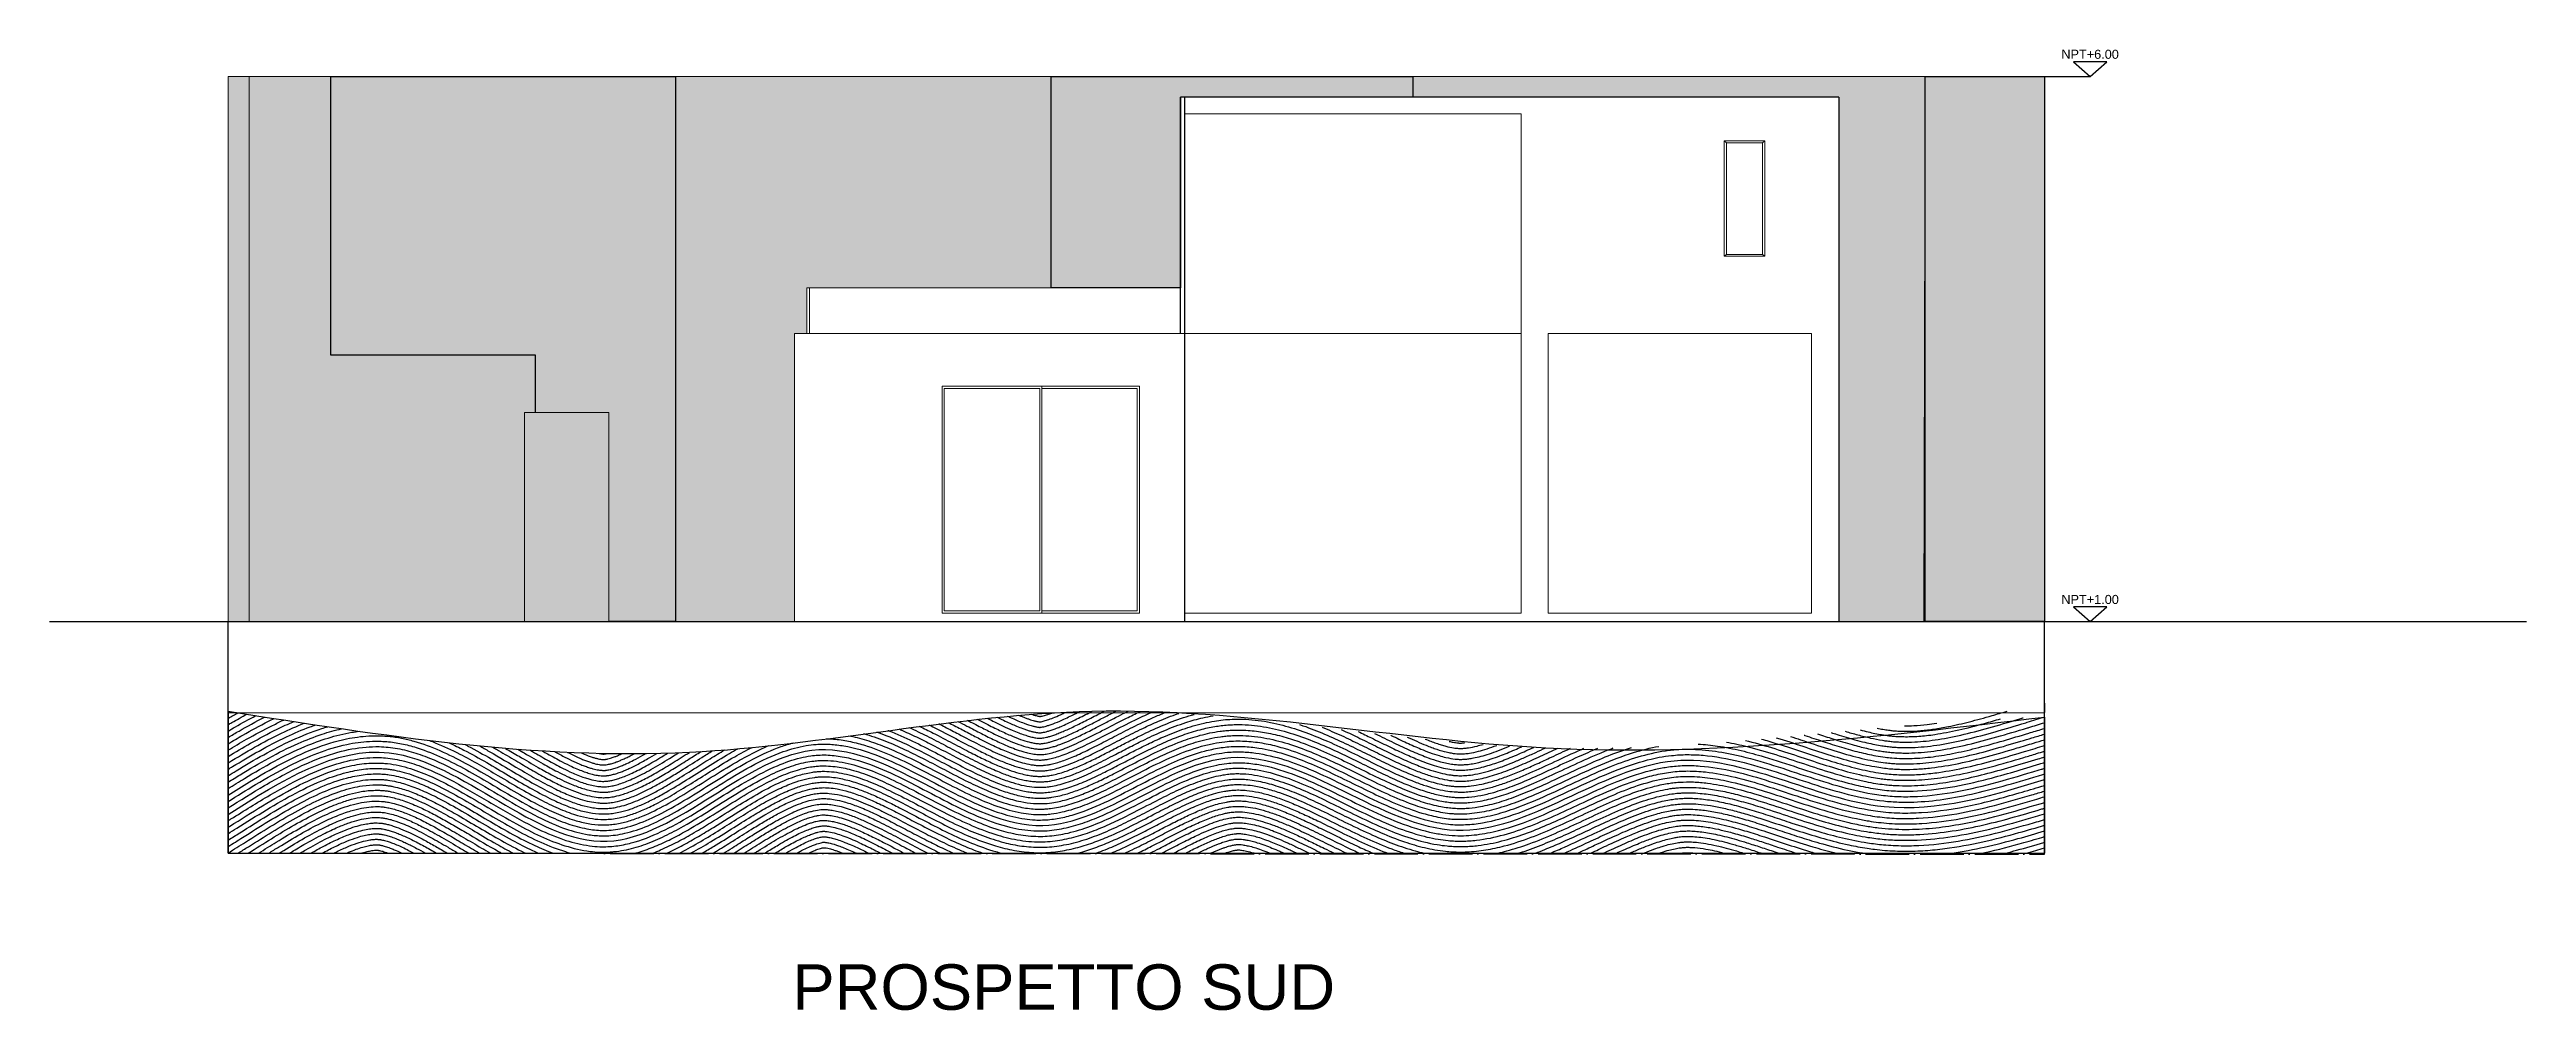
# Model space of a CAD drawing. Header units: millimetres. Extents: x 3463 to 12248, y 1379 to 3914.
# Drawn here: x 6578 to 9305, y 1401 to 2459 of the extents above; entities that cross this region are included whole.
import ezdxf
from ezdxf.enums import TextEntityAlignment as Align

# ---------------------------------------------------------------- set-up
doc = ezdxf.new("R2010")
doc.units = ezdxf.units.MM
doc.linetypes.add('ACAD_ISO04W100', pattern=[30, 24, -3, 0, -3])
for name, color, linetype in [('A-ANNO-SYMB', 3, 'Continuous'), ('A-ANNO-TEXT', 3, 'Continuous'), ('acqua', 140, 'Continuous')]:
    doc.layers.add(name, color=color, linetype=linetype)
for name, color, linetype, lineweight in [('MURO', 1, 'Continuous', 25), ('vetro', 140, 'Continuous', 15), ('Wall', 7, 'Continuous', 20)]:
    doc.layers.add(name, color=color, linetype=linetype, lineweight=lineweight)
doc.layers.add('VERDE_giardino_garden', color=7, linetype='Continuous', lineweight=13, true_color=0x426227)
doc.styles.add('ARIAL', font='Arial.ttf')
doc.styles.get("Standard").update_dxf_attribs({"font": 'Arial.ttf'})

msp = doc.modelspace()

# ---------------------------------------------------------------- texts
at = {"insert": (7395.7, 1452), "char_height": 50, "attachment_point": 1}
msp.add_mtext_dynamic_manual_height_columns('PROSPETTO SUD', width=1017.121, gutter_width=12.5, heights=[0], dxfattribs=at)
at = {"layer": 'A-ANNO-TEXT', "style": 'ARIAL'}
for s, p in [('NPT+6.00', (8824.6, 2448.6)), ('NPT+1.00', (8824.6, 1848.6))]:
    msp.add_text(s, height=10, rotation=359.935, dxfattribs=at).set_placement(p, align=Align.CENTER)

# ---------------------------------------------------------------- hatches: boundary and pattern name
at = {"layer": 'MURO'}
h = msp.add_hatch(color=256, dxfattribs=at)
h.dxf.hatch_style = 1
h.paths.add_polyline_path([(7193.6, 2059.4), (7193.6, 1829.4), (7267.2, 1829.4), (7267.2, 2429.2), (6887.6, 2429.2), (6887.6, 2122.4), (7112.8, 2122.4), (7112.8, 2059.4)])
h = msp.add_hatch(color=256, dxfattribs=at)
h.dxf.hatch_style = 1
h.paths.add_polyline_path([(7823, 2406.2), (8078.7, 2406.2), (8078.7, 2429.2), (7680.5, 2429.2), (7680.5, 2239.5), (7680.5, 2196.4), (7823, 2196.4)])
h = msp.add_hatch(color=256, dxfattribs=at)
h.dxf.hatch_style = 1
h.paths.add_polyline_path([(8642.9, 1829.4), (8774.5, 1829.4), (8774.5, 2429.2), (8642.9, 2429.2)])
at = {"layer": 'VERDE_giardino_garden'}
h = msp.add_hatch(color=256, dxfattribs=at)
h.dxf.hatch_style = 1
h.paths.add_polyline_path([(7100.7, 1829.4), (7193.6, 1829.4), (7193.6, 2059.4), (7100.7, 2059.4)])
at = {"layer": 'vetro'}
h = msp.add_hatch(color=256, dxfattribs=at)
h.dxf.hatch_style = 1
h.paths.add_polyline_path([(6797.6, 2429.2), (6774.4, 2429.2), (6774.4, 1829.4), (6797.6, 1829.4)])
h.paths.add_polyline_path([(7100.7, 1829.4), (7100.7, 2059.4), (7112.8, 2059.4), (7112.8, 2122.4), (6887.6, 2122.4), (6887.6, 2429.2), (6797.6, 2429.2), (6797.6, 1829.4)])
h = msp.add_hatch(color=256, dxfattribs=at)
h.dxf.hatch_style = 1
h.paths.add_polyline_path([(7267.2, 1829.4), (7398, 1829.4), (7398, 1924.7), (7398, 2146.4), (7411.5, 2146.4), (7411.5, 2196.4), (7680.5, 2196.4), (7680.5, 2429.2), (7267.2, 2429.2)])
h = msp.add_hatch(color=256, dxfattribs=at)
h.dxf.hatch_style = 1
h.paths.add_polyline_path([(8078.7, 2406.2), (8078.7, 2429.2), (8642.9, 2429.2), (8641.6, 1829.4), (8641.6, 1829.4), (8548, 1829.4), (8548, 2406.2)])

# ---------------------------------------------------------------- linework, layer by layer
for p, q in [((7823, 2146.4), (7823, 2406.2)), ((8548, 2406.2), (7823, 2406.2)), ((8548, 2406.2), (8548, 1829.4)), ((6577.8, 1829.4), (9305, 1829.4)), ((6774.4, 1574.4), (6774.4, 1829.4)), ((8774.4, 1573.3), (8774.5, 1829.4)), ((6774.5, 1729.3), (8774.4, 1728.8)), ((8774.6, 1729.3), (8774.6, 1739.3))]:
    msp.add_line(p, q)
at = {"linetype": 'ACAD_ISO04W100', "ltscale": 2}
msp.add_line((6774.4, 1574.4), (8774.4, 1573.3), dxfattribs=at)
msp.add_lwpolyline([(7828, 1829.4), (7828, 2146.4), (7828, 2406.2)])
at = {"end_tangent": (0.999612, 0.027845)}
msp.add_spline([(6774.4, 1730.6), (7282.6, 1685.5), (7725.8, 1730.6), (8225.2, 1690.4), (8774.4, 1724.2)], degree=3, dxfattribs=at)
at = {"layer": 'A-ANNO-SYMB', "ltscale": 0.8}
for p, q in [((8774.5, 2429.2), (8824.5, 2429.2)), ((8774.5, 1829.2), (8824.5, 1829.2))]:
    msp.add_line(p, q, dxfattribs=at)
at = {"layer": 'A-ANNO-SYMB'}
for points in [[(8824.5, 2429.2), (8843, 2445.4), (8806.2, 2445.4)], [(8824.5, 1829.2), (8843, 1845.4), (8806.2, 1845.4)]]:
    msp.add_lwpolyline(points, close=True, dxfattribs=at)
at = {"layer": 'acqua'}
for p, q in [((6774.4, 1730.6), (6774.4, 1574.4)), ((8774.4, 1724.2), (8774.4, 1574.4)), ((6774.4, 1574.4), (8774.4, 1574.4))]:
    msp.add_line(p, q, dxfattribs=at)
for points in [[(6774.4, 1729.5), (6774.9, 1729.8), (6775.3, 1730.1), (6775.8, 1730.3)], [(8757.1, 1712.7), (8762.8, 1714.4), (8768.6, 1716.2), (8774.4, 1717.9)], [(8757.1, 1712.7), (8757.1, 1712.7), (8757.1, 1712.7), (8757.1, 1712.7)], [(8758.8, 1707), (8764, 1708.5), (8769.2, 1710.1), (8774.4, 1711.7)], [(8758.8, 1707), (8758.8, 1707), (8758.8, 1707), (8758.8, 1707)], [(8760.5, 1701.2), (8765.2, 1702.6), (8769.8, 1704), (8774.4, 1705.4)], [(8760.5, 1701.2), (8760.5, 1701.2), (8760.5, 1701.2), (8760.5, 1701.2)], [(8762.3, 1695.5), (8766.3, 1696.7), (8770.4, 1697.9), (8774.4, 1699.1)], [(8762.3, 1695.5), (8762.3, 1695.5), (8762.3, 1695.5), (8762.3, 1695.5)], [(8764, 1689.7), (8767.5, 1690.8), (8770.9, 1691.8), (8774.4, 1692.9)], [(8764, 1689.7), (8764, 1689.7), (8764, 1689.7), (8764, 1689.7)], [(8765.7, 1684), (8768.6, 1684.8), (8771.5, 1685.7), (8774.4, 1686.6)], [(8765.7, 1684), (8765.7, 1684), (8765.7, 1684), (8765.7, 1684)], [(8769.2, 1672.5), (8770.9, 1673), (8772.7, 1673.5), (8774.4, 1674.1)], [(8769.2, 1672.5), (8769.2, 1672.5), (8769.2, 1672.5), (8769.2, 1672.5)], [(8770.9, 1666.7), (8772.1, 1667.1), (8773.2, 1667.4), (8774.4, 1667.8)], [(8770.9, 1666.7), (8770.9, 1666.7), (8770.9, 1666.7), (8770.9, 1666.7)], [(6774.4, 1609.9), (6775.5, 1610.6), (6776.5, 1611.3), (6777.6, 1612)], [(6777.6, 1612), (6777.6, 1612), (6777.6, 1612), (6777.6, 1612)], [(6774.4, 1602.9), (6776.5, 1604.2), (6778.7, 1605.5), (6780.8, 1606.9)], [(6774.4, 1595.8), (6777.6, 1597.8), (6780.8, 1599.8), (6784, 1601.8)], [(6774.4, 1581.6), (6779.7, 1584.9), (6785.1, 1588.3), (6790.4, 1591.6)], [(6774.4, 1574.5), (6780.8, 1578.5), (6787.2, 1582.5), (6793.6, 1586.6)], [(6780.8, 1606.9), (6780.8, 1606.9), (6780.8, 1606.9), (6780.8, 1606.9)], [(6784, 1601.8), (6784, 1601.8), (6784, 1601.8), (6784, 1601.8)], [(6790.4, 1591.6), (6790.4, 1591.6), (6790.4, 1591.6), (6790.4, 1591.6)], [(6793.6, 1586.6), (6793.6, 1586.6), (6793.6, 1586.6), (6793.6, 1586.6)], [(6785.5, 1574.4), (6789.3, 1576.8), (6793, 1579.1), (6796.8, 1581.5)], [(6796.8, 1581.5), (6796.8, 1581.5), (6796.8, 1581.5), (6796.8, 1581.5)], [(6796.8, 1574.4), (6797.8, 1575.1), (6798.9, 1575.7), (6800, 1576.4)], [(6800, 1576.4), (6800, 1576.4), (6800, 1576.4), (6800, 1576.4)], [(7430.3, 1574.4), (7430.3, 1574.4), (7430.3, 1574.4), (7430.4, 1574.4)], [(8754.8, 1574.4), (8761.4, 1576.3), (8768, 1578.2), (8774.4, 1580.1)]]:
    msp.add_open_spline(points, degree=3, dxfattribs=at)
for points, knots in [([(6774.4, 1722.6), (6774.5, 1722.7), (6774.7, 1722.7), (6778.2, 1724.8), (6781.8, 1726.8), (6785.3, 1728.8)], [48.3824, 48.3824, 48.3824, 48.3824, 48.740657, 48.740657, 58.651105, 58.651105, 58.651105, 58.651105]), ([(6774.4, 1715.6), (6775.8, 1716.5), (6777.2, 1717.3), (6784, 1721.2), (6789.4, 1724.3), (6795, 1727.3)], [45.481205, 45.481205, 45.481205, 45.481205, 49.508415, 49.508415, 64.887658, 64.887658, 64.887658, 64.887658]), ([(6774.4, 1708.7), (6777.1, 1710.3), (6779.8, 1711.8), (6789.7, 1717.6), (6797.2, 1721.7), (6804.8, 1725.7)], [42.518641, 42.518641, 42.518641, 42.518641, 50.35869, 50.35869, 71.303051, 71.303051, 71.303051, 71.303051]), ([(6774.4, 1701.7), (6778.4, 1704.1), (6782.4, 1706.4), (6795.5, 1714), (6804.8, 1719.1), (6814.5, 1724), (6814.7, 1724.1), (6814.8, 1724.2)], [39.497117, 39.497117, 39.497117, 39.497117, 51.308179, 51.308179, 77.532029, 77.532029, 77.945963, 77.945963, 77.945963, 77.945963]), ([(6774.4, 1694.7), (6779.7, 1697.9), (6785.1, 1701.1), (6799.7, 1709.5), (6809.1, 1714.6), (6820.9, 1720.5), (6823, 1721.5), (6825.1, 1722.5)], [36.419469, 36.419469, 36.419469, 36.419469, 52.371626, 52.371626, 79.118659, 79.118659, 84.876267, 84.876267, 84.876267, 84.876267]), ([(6774.4, 1687.7), (6781.1, 1691.7), (6787.8, 1695.8), (6804.1, 1705), (6813.6, 1710.2), (6827.5, 1717), (6831.6, 1719), (6835.7, 1720.9)], [33.288954, 33.288954, 33.288954, 33.288954, 53.57405, 53.57405, 80.914864, 80.914864, 92.173292, 92.173292, 92.173292, 92.173292]), ([(6774.4, 1680.7), (6782.5, 1685.6), (6790.7, 1690.5), (6808.6, 1700.6), (6818.3, 1705.9), (6834.3, 1713.7), (6840.5, 1716.5), (6846.8, 1719.2)], [30.109231, 30.109231, 30.109231, 30.109231, 54.931996, 54.931996, 82.944242, 82.944242, 99.944739, 99.944739, 99.944739, 99.944739]), ([(7512.9, 1711.1), (7514.2, 1710.5), (7515.6, 1709.9), (7522.9, 1706.7), (7528.8, 1704), (7540.4, 1698.3), (7546.1, 1695.4), (7562.9, 1686.8), (7573.7, 1681), (7591, 1672.1), (7597.6, 1668.8), (7610.5, 1662.7), (7616.8, 1659.9), (7628.2, 1655.3), (7633.4, 1653.5), (7642.7, 1650.6), (7646.8, 1649.5), (7654.8, 1647.9), (7658.6, 1647.4), (7663.6, 1647), (7664.9, 1646.9), (7667.4, 1646.8), (7668.5, 1646.8), (7670.7, 1646.9), (7671.8, 1646.9), (7674.1, 1647.1), (7675.2, 1647.2), (7677.6, 1647.4), (7678.8, 1647.6), (7682.7, 1648.2), (7685.4, 1648.8), (7691.2, 1650.2), (7694.2, 1651), (7700.4, 1653), (7703.6, 1654.1), (7710.2, 1656.6), (7713.5, 1658), (7723.5, 1662.4), (7730.3, 1665.6), (7743.3, 1672), (7749.3, 1675.2), (7760.6, 1681), (7765.7, 1683.7), (7776.2, 1689), (7781.5, 1691.7), (7792.4, 1697), (7798, 1699.6), (7810.8, 1705.1), (7818.1, 1708.1), (7833.1, 1713.3), (7840.9, 1715.6), (7852.7, 1718.3), (7856.6, 1719.1), (7863.6, 1720.2), (7866.8, 1720.7), (7873.4, 1721.4), (7876.7, 1721.6), (7882.5, 1721.8), (7885, 1721.9), (7889.9, 1721.9), (7892.4, 1721.8), (7899.5, 1721.4), (7904.1, 1721), (7917.9, 1719.3), (7926.9, 1717.4), (7944.3, 1712.9), (7952.7, 1710.2), (7969.2, 1704.1), (7977.2, 1700.9), (7994.1, 1693.5), (8002.9, 1689.3), (8020.1, 1681), (8028.5, 1676.8), (8044.9, 1668.8), (8052.9, 1665), (8066.4, 1658.8), (8072.1, 1656.4), (8082.1, 1652.4), (8086.5, 1650.8), (8095, 1647.9), (8099.2, 1646.6), (8107.2, 1644.5), (8111.1, 1643.7), (8118.2, 1642.5), (8121.4, 1642.1), (8126, 1641.7), (8127.4, 1641.7), (8129.9, 1641.6), (8131.1, 1641.6), (8133.4, 1641.6), (8134.6, 1641.6), (8138.2, 1641.8), (8140.6, 1642), (8147, 1642.7), (8151.1, 1643.4), (8159.4, 1645.2), (8163.8, 1646.3), (8172.7, 1649), (8177.2, 1650.5), (8186.1, 1653.7), (8190.3, 1655.3), (8198.9, 1658.8), (8203.3, 1660.7), (8216.7, 1666.5), (8225.9, 1670.8), (8244.8, 1679.6), (8254.5, 1684.2), (8265.4, 1689), (8266.2, 1689.4), (8267.1, 1689.8)], [778.887759, 778.887759, 778.887759, 778.887759, 782.704456, 782.704456, 799.775962, 799.775962, 816.847469, 816.847469, 850.990482, 850.990482, 873.232487, 873.232487, 895.474492, 895.474492, 915.165477, 915.165477, 932.489552, 932.489552, 949.813628, 949.813628, 956.319104, 956.319104, 961.977274, 961.977274, 967.635444, 967.635444, 973.293615, 973.293615, 978.951785, 978.951785, 991.504322, 991.504322, 1004.056859, 1004.056859, 1016.609396, 1016.609396, 1029.161933, 1029.161933, 1052.976918, 1052.976918, 1072.990228, 1072.990228, 1089.189588, 1089.189588, 1105.388949, 1105.388949, 1121.588309, 1121.588309, 1141.726193, 1141.726193, 1161.864077, 1161.864077, 1171.247989, 1171.247989, 1178.932373, 1178.932373, 1186.616757, 1186.616757, 1192.490762, 1192.490762, 1198.364766, 1198.364766, 1209.549811, 1209.549811, 1232.264849, 1232.264849, 1254.979887, 1254.979887, 1277.694925, 1277.694925, 1303.962811, 1303.962811, 1330.230696, 1330.230696, 1356.498582, 1356.498582, 1376.062228, 1376.062228, 1392.089543, 1392.089543, 1408.116858, 1408.116858, 1424.144172, 1424.144172, 1438.326013, 1438.326013, 1444.785665, 1444.785665, 1450.157388, 1450.157388, 1455.52911, 1455.52911, 1466.272555, 1466.272555, 1483.211376, 1483.211376, 1500.150198, 1500.150198, 1517.089019, 1517.089019, 1532.061165, 1532.061165, 1547.033311, 1547.033311, 1576.977604, 1576.977604, 1606.921896, 1606.921896, 1609.516853, 1609.516853, 1609.516853, 1609.516853]), ([(7524.3, 1712.6), (7530.9, 1709.6), (7537.3, 1706.5), (7550.7, 1699.9), (7557.5, 1696.3), (7570.8, 1689.4), (7577.3, 1685.9), (7590.7, 1679), (7597.5, 1675.5), (7610.2, 1669.4), (7616, 1666.8), (7626, 1662.6), (7630.3, 1661), (7638.5, 1658.1), (7642.4, 1656.9), (7648.4, 1655.4), (7650.5, 1654.9), (7654.8, 1654.1), (7656.8, 1653.7), (7660.6, 1653.2), (7662.5, 1653.1), (7665.7, 1652.9), (7667.1, 1652.8), (7669.9, 1652.8), (7671.3, 1652.9), (7674.2, 1653.1), (7675.6, 1653.2), (7678.7, 1653.6), (7680.2, 1653.9), (7685.2, 1654.8), (7688.7, 1655.7), (7696.2, 1657.9), (7700.1, 1659.2), (7708.3, 1662.3), (7712.6, 1664.1), (7721.4, 1668), (7725.9, 1670.2), (7737.3, 1675.7), (7744.2, 1679.3), (7756.6, 1685.7), (7761.9, 1688.4), (7772.7, 1694), (7778.3, 1696.8), (7791, 1702.9), (7798.2, 1706.3), (7813.2, 1712.6), (7820.9, 1715.5), (7835.1, 1720.1), (7841.3, 1721.9), (7851.4, 1724.2), (7855.1, 1724.9), (7858.9, 1725.5)], [787.366202, 787.366202, 787.366202, 787.366202, 806.096139, 806.096139, 826.792454, 826.792454, 847.488768, 847.488768, 870.365644, 870.365644, 891.191598, 891.191598, 907.455136, 907.455136, 923.718674, 923.718674, 933.434084, 933.434084, 943.149493, 943.149493, 952.422868, 952.422868, 960.209522, 960.209522, 967.996176, 967.996176, 975.78283, 975.78283, 983.569483, 983.569483, 999.746039, 999.746039, 1015.922595, 1015.922595, 1032.099151, 1032.099151, 1048.275707, 1048.275707, 1071.497054, 1071.497054, 1088.234468, 1088.234468, 1104.971883, 1104.971883, 1125.648798, 1125.648798, 1146.325713, 1146.325713, 1162.00676, 1162.00676, 1170.767921, 1170.767921, 1170.767921, 1170.767921]), ([(7535.4, 1714.1), (7540.6, 1711.6), (7545.6, 1709.1), (7558, 1702.8), (7565.2, 1699), (7579.2, 1691.7), (7586, 1688.1), (7597.8, 1682.1), (7602.8, 1679.6), (7612.5, 1675), (7617.2, 1672.8), (7625.9, 1669.1), (7630, 1667.5), (7637.8, 1664.7), (7641.5, 1663.5), (7647.5, 1661.8), (7650, 1661.2), (7654.3, 1660.2), (7656.3, 1659.9), (7660.1, 1659.3), (7661.9, 1659.1), (7665.1, 1658.9), (7666.6, 1658.8), (7669.5, 1658.8), (7670.9, 1658.9), (7673.8, 1659.1), (7675.3, 1659.2), (7678.5, 1659.7), (7680.1, 1660), (7686, 1661.2), (7690.6, 1662.4), (7699.5, 1665.4), (7703.7, 1667), (7712.5, 1670.6), (7717, 1672.6), (7726.5, 1677.1), (7731.4, 1679.5), (7741.5, 1684.6), (7746.7, 1687.3), (7756.4, 1692.3), (7760.8, 1694.7), (7770, 1699.3), (7774.6, 1701.7), (7786.7, 1707.5), (7794.2, 1711.1), (7809.8, 1717.7), (7817.9, 1720.8), (7830.2, 1724.9), (7834.1, 1726), (7838.1, 1727.1)], [795.471948, 795.471948, 795.471948, 795.471948, 810.332287, 810.332287, 832.324598, 832.324598, 854.316908, 854.316908, 871.363763, 871.363763, 888.410617, 888.410617, 904.11704, 904.11704, 919.823463, 919.823463, 930.959131, 930.959131, 940.763381, 940.763381, 950.567632, 950.567632, 959.288662, 959.288662, 968.009692, 968.009692, 976.730721, 976.730721, 985.451751, 985.451751, 1006.827432, 1006.827432, 1023.903169, 1023.903169, 1040.978906, 1040.978906, 1058.054643, 1058.054643, 1075.130379, 1075.130379, 1089.115482, 1089.115482, 1103.100585, 1103.100585, 1124.390894, 1124.390894, 1145.681202, 1145.681202, 1155.389365, 1155.389365, 1155.389365, 1155.389365]), ([(7546.2, 1715.5), (7549.1, 1714.1), (7551.9, 1712.6), (7562.9, 1707.1), (7570.8, 1702.9), (7586.1, 1694.9), (7593.5, 1691), (7605.5, 1685), (7610.2, 1682.7), (7619.3, 1678.5), (7623.8, 1676.5), (7632.3, 1673.1), (7636.3, 1671.5), (7644, 1669), (7647.6, 1667.9), (7654.4, 1666.3), (7657.5, 1665.7), (7662.3, 1665.1), (7664.1, 1665), (7666.8, 1664.8), (7667.7, 1664.8), (7669.4, 1664.8), (7670.2, 1664.9), (7672.6, 1665), (7674.4, 1665.2), (7678.1, 1665.7), (7680.2, 1666.1), (7684.4, 1667), (7686.7, 1667.6), (7691.8, 1669.1), (7694.6, 1670), (7700.6, 1672.2), (7703.8, 1673.5), (7712.2, 1677), (7717.7, 1679.5), (7729.2, 1685.1), (7735.1, 1688.1), (7747.6, 1694.5), (7754.1, 1697.9), (7767.4, 1704.8), (7774.3, 1708.3), (7787.2, 1714.4), (7793, 1717.1), (7805.9, 1722.6), (7813, 1725.4), (7820.8, 1728.1), (7821, 1728.1), (7821.3, 1728.2)], [803.350608, 803.350608, 803.350608, 803.350608, 811.698307, 811.698307, 835.944033, 835.944033, 860.189758, 860.189758, 876.835636, 876.835636, 893.481514, 893.481514, 910.127392, 910.127392, 926.77327, 926.77327, 943.419148, 943.419148, 954.161296, 954.161296, 960.674093, 960.674093, 965.816346, 965.816346, 977.121142, 977.121142, 988.425937, 988.425937, 999.730733, 999.730733, 1012.609302, 1012.609302, 1025.48787, 1025.48787, 1046.03627, 1046.03627, 1066.58467, 1066.58467, 1087.13307, 1087.13307, 1107.681471, 1107.681471, 1123.809558, 1123.809558, 1142.388914, 1142.388914, 1143.069853, 1143.069853, 1143.069853, 1143.069853]), ([(7556.9, 1716.9), (7559.2, 1715.7), (7561.4, 1714.5), (7568.8, 1710.7), (7573.8, 1708.1), (7586.4, 1701.5), (7593.9, 1697.6), (7608.2, 1690.3), (7615, 1687), (7625.2, 1682.5), (7628.8, 1680.9), (7635.7, 1678.2), (7639, 1677), (7645.3, 1674.9), (7648.3, 1674), (7654.7, 1672.4), (7657.8, 1671.8), (7662.4, 1671.2), (7663.9, 1671), (7666.3, 1670.9), (7667.3, 1670.8), (7668.7, 1670.8), (7669.3, 1670.8), (7670.3, 1670.9), (7670.7, 1670.9), (7671.7, 1671), (7672.2, 1671), (7673.7, 1671.1), (7674.8, 1671.3), (7677, 1671.6), (7678.2, 1671.8), (7681.2, 1672.4), (7683.1, 1672.9), (7687.1, 1673.9), (7689.2, 1674.6), (7693.6, 1676), (7695.9, 1676.9), (7700.7, 1678.7), (7703.2, 1679.7), (7708.4, 1681.9), (7711.1, 1683.1), (7719.3, 1686.9), (7725.1, 1689.8), (7737.2, 1695.9), (7743.6, 1699.2), (7756.8, 1706.1), (7763.6, 1709.6), (7777.9, 1716.7), (7785.3, 1720.2), (7797.3, 1725.5), (7801.7, 1727.3), (7806.2, 1729.1)], [811.121461, 811.121461, 811.121461, 811.121461, 817.845103, 817.845103, 833.221662, 833.221662, 857.607201, 857.607201, 881.992741, 881.992741, 896.085983, 896.085983, 910.179225, 910.179225, 924.621369, 924.621369, 942.352691, 942.352691, 952.658851, 952.658851, 959.36344, 959.36344, 963.673041, 963.673041, 967.295137, 967.295137, 970.917234, 970.917234, 978.161427, 978.161427, 985.40562, 985.40562, 995.807955, 995.807955, 1006.210289, 1006.210289, 1016.612624, 1016.612624, 1027.014958, 1027.014958, 1037.417293, 1037.417293, 1058.221962, 1058.221962, 1079.026631, 1079.026631, 1099.8313, 1099.8313, 1120.635969, 1120.635969, 1132.137594, 1132.137594, 1132.137594, 1132.137594]), ([(7567.5, 1718.2), (7569.6, 1717.1), (7571.8, 1715.9), (7578.8, 1712.3), (7583.5, 1709.8), (7592.8, 1704.9), (7597.4, 1702.5), (7607.8, 1697.2), (7613.6, 1694.3), (7624.7, 1689.2), (7630, 1686.9), (7638.1, 1683.7), (7641.3, 1682.5), (7647.1, 1680.6), (7649.9, 1679.8), (7656.2, 1678.2), (7659.5, 1677.6), (7663.4, 1677.1), (7664.4, 1677), (7666, 1676.9), (7666.7, 1676.9), (7667.9, 1676.8), (7668.5, 1676.8), (7669.5, 1676.8), (7670.1, 1676.9), (7671.2, 1676.9), (7671.8, 1677), (7673.6, 1677.2), (7674.8, 1677.3), (7677.9, 1677.9), (7679.9, 1678.3), (7684.3, 1679.4), (7686.6, 1680.1), (7691.6, 1681.7), (7694.2, 1682.6), (7699.8, 1684.8), (7702.8, 1686), (7708.9, 1688.7), (7712.1, 1690.2), (7718.7, 1693.3), (7722.1, 1695), (7732.7, 1700.3), (7740.2, 1704.2), (7755.9, 1712.4), (7764.2, 1716.6), (7778.6, 1723.6), (7784.5, 1726.4), (7791.1, 1729.3), (7791.6, 1729.5), (7792.1, 1729.7)], [818.891462, 818.891462, 818.891462, 818.891462, 825.365112, 825.365112, 840.370424, 840.370424, 855.375735, 855.375735, 876.042045, 876.042045, 896.708355, 896.708355, 910.504909, 910.504909, 924.301464, 924.301464, 944.294997, 944.294997, 951.646634, 951.646634, 956.960678, 956.960678, 961.861669, 961.861669, 966.762661, 966.762661, 971.663652, 971.663652, 980.796013, 980.796013, 993.155987, 993.155987, 1005.515961, 1005.515961, 1017.875935, 1017.875935, 1030.235908, 1030.235908, 1042.595882, 1042.595882, 1054.955856, 1054.955856, 1079.675803, 1079.675803, 1104.395751, 1104.395751, 1120.669454, 1120.669454, 1121.925747, 1121.925747, 1121.925747, 1121.925747]), ([(7578, 1719.4), (7581.4, 1717.7), (7584.7, 1716), (7593.4, 1711.4), (7598.7, 1708.6), (7609, 1703.4), (7613.9, 1700.9), (7623.4, 1696.4), (7627.9, 1694.3), (7635.3, 1691.2), (7638.3, 1690), (7644.1, 1687.9), (7646.8, 1687), (7651.2, 1685.7), (7653, 1685.2), (7657.3, 1684.1), (7659.6, 1683.7), (7662.8, 1683.2), (7663.8, 1683.1), (7665.7, 1682.9), (7666.5, 1682.9), (7667.8, 1682.8), (7668.2, 1682.8), (7669, 1682.8), (7669.4, 1682.8), (7670.2, 1682.9), (7670.6, 1682.9), (7671.9, 1683), (7672.9, 1683.1), (7675.7, 1683.5), (7677.7, 1683.9), (7682.1, 1685), (7684.6, 1685.7), (7690, 1687.5), (7693, 1688.6), (7699.2, 1691), (7702.4, 1692.4), (7709.3, 1695.5), (7712.9, 1697.2), (7720.4, 1700.9), (7724.3, 1702.8), (7732.4, 1707), (7736.6, 1709.1), (7748.1, 1715.1), (7755.6, 1719), (7768.4, 1725.3), (7773.4, 1727.8), (7778.5, 1730.2)], [826.765081, 826.765081, 826.765081, 826.765081, 837.068898, 837.068898, 854.642899, 854.642899, 872.2169, 872.2169, 889.7909, 889.7909, 902.827977, 902.827977, 915.865053, 915.865053, 925.831881, 925.831881, 940.797717, 940.797717, 948.715382, 948.715382, 956.633047, 956.633047, 960.829958, 960.829958, 965.026869, 965.026869, 969.223779, 969.223779, 977.67725, 977.67725, 991.694097, 991.694097, 1005.710943, 1005.710943, 1019.727789, 1019.727789, 1033.563667, 1033.563667, 1047.399544, 1047.399544, 1061.235422, 1061.235422, 1075.071299, 1075.071299, 1098.010958, 1098.010958, 1112.056864, 1112.056864, 1112.056864, 1112.056864]), ([(7588.6, 1720.7), (7591.1, 1719.3), (7593.6, 1718), (7600.9, 1714.2), (7605.6, 1711.8), (7614.5, 1707.3), (7618.8, 1705.2), (7627.7, 1701), (7632.1, 1699), (7640.4, 1695.6), (7644.2, 1694.2), (7651.2, 1691.9), (7654.3, 1691), (7659, 1689.9), (7660.8, 1689.6), (7663.2, 1689.2), (7664, 1689.1), (7665.5, 1688.9), (7666.3, 1688.9), (7667.6, 1688.8), (7668.2, 1688.8), (7669.1, 1688.8), (7669.3, 1688.8), (7670.1, 1688.9), (7670.6, 1688.9), (7671.7, 1689), (7672.3, 1689.1), (7674.2, 1689.4), (7675.7, 1689.7), (7678.8, 1690.4), (7680.4, 1690.8), (7683.4, 1691.7), (7684.9, 1692.1), (7687.9, 1693.2), (7689.6, 1693.7), (7694.8, 1695.7), (7698.6, 1697.3), (7706.7, 1700.9), (7711.1, 1703), (7720.3, 1707.5), (7725.1, 1710), (7734, 1714.5), (7738, 1716.6), (7746.1, 1720.8), (7750.3, 1723), (7758.2, 1727), (7761.8, 1728.8), (7765.4, 1730.6)], [834.860843, 834.860843, 834.860843, 834.860843, 842.898218, 842.898218, 858.646171, 858.646171, 874.394125, 874.394125, 892.367795, 892.367795, 910.047377, 910.047377, 927.72696, 927.72696, 940.353266, 940.353266, 947.118688, 947.118688, 954.501635, 954.501635, 961.884583, 961.884583, 965.405593, 965.405593, 971.364729, 971.364729, 977.323865, 977.323865, 989.242138, 989.242138, 999.253952, 999.253952, 1007.436648, 1007.436648, 1015.619343, 1015.619343, 1032.531321, 1032.531321, 1049.443298, 1049.443298, 1066.355276, 1066.355276, 1079.189786, 1079.189786, 1092.024295, 1092.024295, 1102.364169, 1102.364169, 1102.364169, 1102.364169]), ([(7599.2, 1721.9), (7603.2, 1719.8), (7607.1, 1717.8), (7616.1, 1713.2), (7621, 1710.8), (7630.4, 1706.4), (7634.8, 1704.4), (7642.7, 1701.2), (7646.3, 1699.8), (7652.7, 1697.7), (7655.6, 1696.9), (7659.8, 1695.9), (7661.3, 1695.6), (7663.5, 1695.2), (7664.2, 1695.1), (7665.8, 1694.9), (7666.6, 1694.9), (7667.6, 1694.8), (7667.9, 1694.8), (7668.4, 1694.8), (7668.6, 1694.8), (7668.9, 1694.8), (7669.1, 1694.8), (7669.7, 1694.9), (7670.3, 1694.9), (7671.5, 1695), (7672.2, 1695.1), (7673.7, 1695.4), (7674.6, 1695.6), (7676.6, 1696), (7677.8, 1696.3), (7680.4, 1697), (7681.8, 1697.4), (7684.8, 1698.4), (7686.4, 1699), (7689.9, 1700.2), (7691.6, 1700.9), (7695.4, 1702.5), (7697.4, 1703.3), (7703.5, 1706), (7707.9, 1708.1), (7717.2, 1712.7), (7722.1, 1715.2), (7731.2, 1719.8), (7735.2, 1721.9), (7743.4, 1726.2), (7747.6, 1728.4), (7752, 1730.6)], [843.323833, 843.323833, 843.323833, 843.323833, 856.43865, 856.43865, 874.631231, 874.631231, 892.823813, 892.823813, 909.917941, 909.917941, 927.012069, 927.012069, 938.580819, 938.580819, 945.515396, 945.515396, 954.88255, 954.88255, 959.449127, 959.449127, 962.365144, 962.365144, 965.281161, 965.281161, 972.794371, 972.794371, 980.307581, 980.307581, 987.820791, 987.820791, 996.528862, 996.528862, 1005.236932, 1005.236932, 1013.945003, 1013.945003, 1022.653073, 1022.653073, 1031.361144, 1031.361144, 1048.777285, 1048.777285, 1066.193427, 1066.193427, 1079.227584, 1079.227584, 1092.068513, 1092.068513, 1092.068513, 1092.068513]), ([(7610.1, 1723), (7611.7, 1722.2), (7613.3, 1721.4), (7619.2, 1718.4), (7623.3, 1716.3), (7631, 1712.7), (7634.5, 1711.1), (7640.3, 1708.6), (7642.7, 1707.7), (7647.1, 1706), (7649.2, 1705.2), (7653.2, 1703.9), (7655, 1703.3), (7657.6, 1702.6), (7658.5, 1702.4), (7661, 1701.8), (7662.4, 1701.5), (7664.7, 1701.1), (7665.5, 1701), (7666.8, 1700.9), (7667.3, 1700.9), (7668, 1700.8), (7668.3, 1700.8), (7668.6, 1700.8), (7668.7, 1700.8), (7668.8, 1700.8), (7668.9, 1700.8), (7669.2, 1700.9), (7669.4, 1700.9), (7669.9, 1700.9), (7670.2, 1700.9), (7671.2, 1701.1), (7671.9, 1701.2), (7673.6, 1701.5), (7674.5, 1701.7), (7676.7, 1702.2), (7677.9, 1702.5), (7680.5, 1703.3), (7681.9, 1703.8), (7685, 1704.8), (7686.6, 1705.4), (7690, 1706.8), (7691.8, 1707.5), (7695.6, 1709.1), (7697.6, 1710), (7701.8, 1711.9), (7703.9, 1712.9), (7710.6, 1716.1), (7715.3, 1718.4), (7725.4, 1723.6), (7730.7, 1726.3), (7737.1, 1729.6), (7738, 1730.1), (7738.9, 1730.6)], [852.354859, 852.354859, 852.354859, 852.354859, 857.999107, 857.999107, 873.318506, 873.318506, 887.820851, 887.820851, 898.651409, 898.651409, 909.481967, 909.481967, 920.38386, 920.38386, 926.500127, 926.500127, 938.732662, 938.732662, 948.498393, 948.498393, 955.836985, 955.836985, 961.165693, 961.165693, 963.407617, 963.407617, 965.095888, 965.095888, 969.676456, 969.676456, 974.257024, 974.257024, 982.973276, 982.973276, 991.689528, 991.689528, 1000.40578, 1000.40578, 1009.122033, 1009.122033, 1017.838285, 1017.838285, 1026.554537, 1026.554537, 1035.270789, 1035.270789, 1043.987041, 1043.987041, 1061.419545, 1061.419545, 1078.852049, 1078.852049, 1081.61641, 1081.61641, 1081.61641, 1081.61641]), ([(7621.1, 1724.1), (7624.3, 1722.6), (7627.3, 1721.1), (7634.6, 1717.7), (7638.7, 1715.8), (7644.9, 1713.2), (7647.2, 1712.3), (7650.8, 1711), (7652.2, 1710.5), (7654.9, 1709.6), (7656.1, 1709.2), (7658.5, 1708.5), (7659.6, 1708.2), (7662, 1707.7), (7663.3, 1707.4), (7665.3, 1707.1), (7666.2, 1707), (7667.4, 1706.9), (7667.8, 1706.8), (7668.2, 1706.8), (7668.3, 1706.8), (7668.5, 1706.8), (7668.5, 1706.8), (7668.6, 1706.8), (7668.6, 1706.8), (7668.7, 1706.8), (7668.8, 1706.8), (7668.8, 1706.8), (7668.9, 1706.8), (7669, 1706.9), (7669.2, 1706.9), (7669.6, 1706.9), (7669.9, 1706.9), (7670.8, 1707.1), (7671.5, 1707.2), (7673.1, 1707.5), (7674, 1707.7), (7676.1, 1708.3), (7677.3, 1708.6), (7679.9, 1709.4), (7681.3, 1709.9), (7684.3, 1711), (7686, 1711.6), (7689.4, 1713), (7691.2, 1713.7), (7697.9, 1716.6), (7703.3, 1719.2), (7713.9, 1724.5), (7719.1, 1727.1), (7725, 1730.2), (7725.4, 1730.4), (7725.8, 1730.6)], [862.27221, 862.27221, 862.27221, 862.27221, 873.786909, 873.786909, 891.353765, 891.353765, 902.590247, 902.590247, 910.40945, 910.40945, 918.228652, 918.228652, 926.308944, 926.308944, 937.468599, 937.468599, 948.628253, 948.628253, 957.653753, 957.653753, 961.138367, 961.138367, 963.3738, 963.3738, 964.834193, 964.834193, 966.294587, 966.294587, 967.754981, 967.754981, 970.675768, 970.675768, 976.749956, 976.749956, 985.499975, 985.499975, 994.249994, 994.249994, 1003.000013, 1003.000013, 1011.750032, 1011.750032, 1020.50005, 1020.50005, 1029.250069, 1029.250069, 1051.08794, 1051.08794, 1069.387586, 1069.387586, 1070.680945, 1070.680945, 1070.680945, 1070.680945]), ([(7632.6, 1725.2), (7634.4, 1724.4), (7636.1, 1723.6), (7640, 1721.8), (7642.1, 1720.9), (7646.5, 1719.1), (7648.7, 1718.2), (7652.1, 1716.9), (7653.3, 1716.5), (7655.4, 1715.8), (7656.3, 1715.5), (7658.1, 1714.9), (7658.9, 1714.7), (7660.4, 1714.3), (7661, 1714.1), (7662.2, 1713.8), (7662.7, 1713.7), (7663.7, 1713.5), (7664.2, 1713.4), (7665.4, 1713.1), (7666.1, 1713), (7667.2, 1712.9), (7667.7, 1712.9), (7668.1, 1712.8), (7668.2, 1712.8), (7668.3, 1712.8), (7668.3, 1712.8), (7668.4, 1712.8), (7668.4, 1712.8), (7668.4, 1712.8), (7668.4, 1712.8), (7668.4, 1712.8), (7668.4, 1712.8), (7668.4, 1712.8), (7668.4, 1712.8), (7668.5, 1712.8), (7668.7, 1712.8), (7669, 1712.9), (7669.1, 1712.9), (7669.8, 1713), (7670.4, 1713.1), (7671.9, 1713.4), (7672.9, 1713.6), (7674.8, 1714.1), (7675.7, 1714.4), (7677.9, 1715.1), (7679.2, 1715.5), (7683.3, 1717), (7686.5, 1718.3), (7692.1, 1720.6), (7694.2, 1721.6), (7698.7, 1723.7), (7701, 1724.8), (7706.2, 1727.3), (7709.1, 1728.7), (7712, 1730.2)], [873.630941, 873.630941, 873.630941, 873.630941, 880.777667, 880.777667, 890.200352, 890.200352, 901.365373, 901.365373, 908.438874, 908.438874, 914.128136, 914.128136, 919.817398, 919.817398, 925.069776, 925.069776, 929.859413, 929.859413, 934.649051, 934.649051, 944.228325, 944.228325, 953.8076, 953.8076, 959.083061, 959.083061, 961.818353, 961.818353, 963.025703, 963.025703, 963.992543, 963.992543, 964.798337, 964.798337, 966.52065, 966.52065, 971.36936, 971.36936, 976.218069, 976.218069, 985.804348, 985.804348, 995.390628, 995.390628, 1002.760315, 1002.760315, 1011.359984, 1011.359984, 1028.162401, 1028.162401, 1037.729444, 1037.729444, 1047.296488, 1047.296488, 1058.02252, 1058.02252, 1058.02252, 1058.02252]), ([(7644.8, 1726.3), (7645.9, 1725.8), (7646.9, 1725.4), (7649.8, 1724.2), (7651.5, 1723.6), (7654.3, 1722.5), (7655.5, 1722.1), (7657.6, 1721.4), (7658.5, 1721.1), (7660.3, 1720.5), (7661.1, 1720.3), (7662.4, 1719.9), (7663, 1719.8), (7664, 1719.5), (7664.5, 1719.4), (7665.3, 1719.3), (7665.7, 1719.2), (7667, 1718.9), (7667.6, 1718.9), (7668.1, 1718.8), (7668.2, 1718.8), (7668.2, 1718.8)], [887.656662, 887.656662, 887.656662, 887.656662, 892.760318, 892.760318, 901.776745, 901.776745, 908.710546, 908.710546, 915.046397, 915.046397, 921.382248, 921.382248, 926.300794, 926.300794, 931.219339, 931.219339, 936.137884, 936.137884, 949.55519, 949.55519, 953.859647, 953.859647, 953.859647, 953.859647]), ([(7658.5, 1727.4), (7658.5, 1727.4), (7658.6, 1727.4), (7659.6, 1727), (7660.6, 1726.7), (7662.5, 1726.1), (7663.3, 1725.9), (7664.8, 1725.5), (7665.4, 1725.4), (7666.4, 1725.1), (7666.8, 1725.1), (7667.5, 1725), (7667.8, 1724.9), (7668.2, 1724.9), (7668.4, 1724.8), (7668.5, 1724.8), (7668.5, 1724.8), (7668.5, 1724.8)], [908.815565, 908.815565, 908.815565, 908.815565, 908.878669, 908.878669, 916.098525, 916.098525, 923.318382, 923.318382, 930.538238, 930.538238, 936.581596, 936.581596, 942.624955, 942.624955, 949.189531, 949.189531, 952.162562, 952.162562, 952.162562, 952.162562]), ([(7668.2, 1718.8), (7668.3, 1718.8), (7668.6, 1718.9), (7669.4, 1719), (7669.9, 1719.1), (7671.3, 1719.4), (7672.1, 1719.6), (7673.7, 1720.1), (7674.5, 1720.3), (7676.2, 1720.9), (7677.1, 1721.2), (7680.1, 1722.2), (7682.4, 1723.1), (7687.3, 1725.1), (7690, 1726.3), (7694.4, 1728.3), (7695.8, 1729), (7697.4, 1729.7)], [971.235705, 971.235705, 971.235705, 971.235705, 979.973612, 979.973612, 988.711518, 988.711518, 997.449425, 997.449425, 1003.927903, 1003.927903, 1010.40638, 1010.40638, 1023.363336, 1023.363336, 1036.320291, 1036.320291, 1042.612221, 1042.612221, 1042.612221, 1042.612221]), ([(7668.5, 1724.8), (7668.6, 1724.8), (7668.9, 1724.9), (7669.7, 1725), (7670.2, 1725.1), (7671.6, 1725.4), (7672.4, 1725.6), (7674, 1726.1), (7674.8, 1726.3), (7676.5, 1726.8), (7677.4, 1727.2), (7679.6, 1727.9), (7680.9, 1728.4), (7682.3, 1728.9)], [971.235705, 971.235705, 971.235705, 971.235705, 979.973612, 979.973612, 988.711518, 988.711518, 997.449425, 997.449425, 1003.927903, 1003.927903, 1010.40638, 1010.40638, 1018.205773, 1018.205773, 1018.205773, 1018.205773]), ([(8539.5, 1707), (8541.7, 1706.4), (8543.8, 1705.7), (8552.7, 1702.9), (8559.3, 1700.9), (8569.4, 1698.2), (8573, 1697.2), (8582.5, 1695), (8588.2, 1693.8), (8595.6, 1692.5), (8597.6, 1692.2), (8601.5, 1691.7), (8603.5, 1691.5), (8607.3, 1691.1), (8609.2, 1691), (8613, 1690.7), (8615, 1690.6), (8620.8, 1690.5), (8624.7, 1690.5), (8637.4, 1691), (8646.4, 1691.8), (8665.1, 1694.6), (8674.8, 1696.5), (8695, 1701.1), (8705.5, 1703.9), (8726.9, 1709.9), (8738, 1713.2), (8751.3, 1717.2), (8753.3, 1717.8), (8755.3, 1718.4)], [1852.576677, 1852.576677, 1852.576677, 1852.576677, 1859.597868, 1859.597868, 1882.044306, 1882.044306, 1895.135713, 1895.135713, 1917.089972, 1917.089972, 1925.297808, 1925.297808, 1933.54056, 1933.54056, 1941.783312, 1941.783312, 1950.026064, 1950.026064, 1966.138166, 1966.138166, 2000.928439, 2000.928439, 2035.718712, 2035.718712, 2070.508985, 2070.508985, 2105.299258, 2105.299258, 2111.409951, 2111.409951, 2111.409951, 2111.409951]), ([(8554.9, 1708.5), (8559.6, 1707.1), (8564.2, 1705.8), (8573.6, 1703.3), (8578.3, 1702.1), (8587.4, 1700.1), (8591.8, 1699.2), (8597.8, 1698.3), (8599.5, 1698), (8603.1, 1697.6), (8604.9, 1697.4), (8608.6, 1697), (8610.5, 1696.9), (8614.2, 1696.7), (8616.2, 1696.6), (8622.4, 1696.5), (8626.9, 1696.5), (8639.7, 1697.2), (8648.4, 1698.1), (8666.5, 1701), (8676, 1702.9), (8695.9, 1707.6), (8706.3, 1710.3), (8727.9, 1716.5), (8739.1, 1719.8), (8750.7, 1723.3), (8750.8, 1723.3), (8751, 1723.4)], [1867.66488, 1867.66488, 1867.66488, 1867.66488, 1883.738863, 1883.738863, 1901.391505, 1901.391505, 1919.044148, 1919.044148, 1926.461761, 1926.461761, 1934.774258, 1934.774258, 1943.086755, 1943.086755, 1951.399251, 1951.399251, 1970.19153, 1970.19153, 2004.226282, 2004.226282, 2038.261033, 2038.261033, 2073.266689, 2073.266689, 2108.272346, 2108.272346, 2108.740937, 2108.740937, 2108.740937, 2108.740937]), ([(8571.3, 1710.1), (8574.3, 1709.3), (8577.2, 1708.5), (8585.3, 1706.6), (8590.3, 1705.6), (8597.8, 1704.3), (8600.4, 1703.9), (8604.6, 1703.4), (8606.2, 1703.3), (8609.6, 1703), (8611.5, 1702.8), (8615.4, 1702.6), (8617.4, 1702.6), (8624.7, 1702.5), (8630.2, 1702.6), (8641.6, 1703.5), (8647.5, 1704.1), (8662, 1706.3), (8670.8, 1708), (8689, 1712), (8698.5, 1714.5), (8714.1, 1718.8), (8720, 1720.5), (8726.1, 1722.2)], [1885.093067, 1885.093067, 1885.093067, 1885.093067, 1896.076832, 1896.076832, 1916.33164, 1916.33164, 1928.068229, 1928.068229, 1935.427839, 1935.427839, 1944.2689, 1944.2689, 1953.10996, 1953.10996, 1976.807691, 1976.807691, 2000.505422, 2000.505422, 2032.944672, 2032.944672, 2065.383922, 2065.383922, 2084.651113, 2084.651113, 2084.651113, 2084.651113]), ([(8590.1, 1711.8), (8592.3, 1711.4), (8594.4, 1711), (8598.7, 1710.3), (8600.8, 1710), (8604.3, 1709.5), (8605.9, 1709.3), (8609.2, 1709), (8611.1, 1708.9), (8614.8, 1708.7), (8616.7, 1708.6), (8620.5, 1708.5), (8622.4, 1708.5), (8628.8, 1708.6), (8633.4, 1708.9), (8642.9, 1709.7), (8647.8, 1710.3), (8657.9, 1711.7), (8663.2, 1712.7), (8676, 1715.2), (8683.7, 1717), (8699.8, 1721), (8708.1, 1723.3), (8722, 1727.3), (8727.5, 1728.9), (8733.1, 1730.6)], [1907.735533, 1907.735533, 1907.735533, 1907.735533, 1917.064272, 1917.064272, 1926.546792, 1926.546792, 1934.056895, 1934.056895, 1942.925024, 1942.925024, 1951.793152, 1951.793152, 1960.661281, 1960.661281, 1980.659543, 1980.659543, 2000.657805, 2000.657805, 2020.656068, 2020.656068, 2048.465414, 2048.465414, 2076.274761, 2076.274761, 2093.916933, 2093.916933, 2093.916933, 2093.916933]), ([(8755.3, 1718.4), (8755.3, 1718.4), (8755.3, 1718.4), (8755.3, 1718.4), (8761.7, 1720.4), (8768, 1722.3), (8774.4, 1724.2)], [2111.409951, 2111.409951, 2111.409951, 2111.409951, 2111.411423, 2111.411423, 2111.411423, 2130.746609, 2130.746609, 2130.746609, 2130.746609]), ([(6774.4, 1673.6), (6774.7, 1673.8), (6774.9, 1674), (6784.5, 1679.8), (6794, 1685.5), (6813.3, 1696.4), (6823.2, 1701.7), (6841.5, 1710.4), (6849.8, 1714.1), (6858.3, 1717.4)], [26.884331, 26.884331, 26.884331, 26.884331, 27.706971, 27.706971, 56.506596, 56.506596, 85.306221, 85.306221, 108.342618, 108.342618, 108.342618, 108.342618]), ([(6774.4, 1666.6), (6776, 1667.6), (6777.6, 1668.6), (6788.8, 1675.4), (6798.5, 1681.2), (6818.4, 1692.3), (6828.5, 1697.6), (6847.3, 1706.5), (6855.9, 1710.1), (6866.6, 1714.1), (6868.6, 1714.8), (6870.6, 1715.5)], [23.618319, 23.618319, 23.618319, 23.618319, 28.629119, 28.629119, 58.36964, 58.36964, 88.110161, 88.110161, 112.164436, 112.164436, 117.599012, 117.599012, 117.599012, 117.599012]), ([(6774.4, 1659.5), (6777.4, 1661.4), (6780.4, 1663.2), (6793.3, 1671.1), (6803.4, 1677.1), (6823.8, 1688.4), (6834.2, 1693.8), (6855.5, 1703.5), (6866.4, 1707.9), (6879.8, 1712.2), (6881.9, 1712.9), (6884.1, 1713.5)], [20.315331, 20.315331, 20.315331, 20.315331, 29.731001, 29.731001, 60.57116, 60.57116, 91.41132, 91.41132, 122.251479, 122.251479, 128.109191, 128.109191, 128.109191, 128.109191]), ([(6774.4, 1652.5), (6778.9, 1655.2), (6783.3, 1658), (6798.1, 1667), (6808.6, 1673.2), (6829.8, 1684.8), (6840.5, 1690.2), (6860.2, 1698.9), (6869, 1702.4), (6885, 1707.6), (6892.1, 1709.6), (6899.4, 1711.2)], [16.979954, 16.979954, 16.979954, 16.979954, 31.095219, 31.095219, 63.28096, 63.28096, 95.466702, 95.466702, 120.853593, 120.853593, 140.660651, 140.660651, 140.660651, 140.660651]), ([(6774.4, 1645.4), (6780.4, 1649.2), (6786.5, 1652.9), (6803.4, 1663.2), (6814.3, 1669.6), (6836.4, 1681.5), (6847.6, 1687), (6867.4, 1695.3), (6875.9, 1698.5), (6893.1, 1703.7), (6901.8, 1705.8), (6913.3, 1707.8), (6916, 1708.1), (6918.6, 1708.5)], [13.617159, 13.617159, 13.617159, 13.617159, 32.850915, 32.850915, 66.688056, 66.688056, 100.525197, 100.525197, 125.267116, 125.267116, 150.009036, 150.009036, 157.388377, 157.388377, 157.388377, 157.388377]), ([(6774.4, 1638.3), (6782.2, 1643.2), (6790.1, 1648.1), (6809.5, 1659.8), (6821.1, 1666.5), (6844.4, 1678.8), (6856.3, 1684.4), (6880.3, 1693.8), (6892.5, 1697.6), (6912.9, 1701.8), (6921.1, 1702.9), (6933.8, 1703.6), (6938.5, 1703.7), (6945.7, 1703.4), (6948.4, 1703.2), (6953.5, 1702.8), (6955.9, 1702.5), (6960.7, 1701.8), (6963.1, 1701.3), (6970, 1700), (6974.4, 1698.9), (6988.7, 1694.9), (6998.3, 1691.3), (7017.1, 1683.1), (7026.4, 1678.4), (7044.7, 1668.6), (7053.7, 1663.4), (7071.5, 1653), (7080.3, 1647.7), (7097.7, 1637.6), (7106.2, 1632.8), (7121.7, 1624.6), (7128.7, 1621.2), (7142.4, 1615.3), (7149.1, 1612.7), (7160.9, 1609.1), (7165.9, 1607.9), (7175.8, 1606.1), (7180.7, 1605.6), (7186.9, 1605.4), (7188.4, 1605.4), (7191.1, 1605.5), (7192.3, 1605.5), (7194.7, 1605.7), (7195.9, 1605.8), (7199.5, 1606.2), (7201.9, 1606.6), (7208.7, 1607.8), (7213.1, 1609), (7222.1, 1611.8), (7226.7, 1613.5), (7239.6, 1618.8), (7248, 1623), (7265.2, 1632.4), (7274, 1637.7), (7291.7, 1648.6), (7300.7, 1654.3), (7318.9, 1665.7), (7328.2, 1671.3), (7345, 1680.8), (7352.5, 1684.8), (7363.3, 1689.9), (7366.5, 1691.3), (7369.7, 1692.7)], [10.232226, 10.232226, 10.232226, 10.232226, 35.27213, 35.27213, 71.361563, 71.361563, 107.450995, 107.450995, 143.540427, 143.540427, 166.784852, 166.784852, 179.842714, 179.842714, 187.264111, 187.264111, 194.046916, 194.046916, 200.829722, 200.829722, 213.636229, 213.636229, 242.119674, 242.119674, 270.603119, 270.603119, 299.086564, 299.086564, 327.570009, 327.570009, 356.053455, 356.053455, 379.955812, 379.955812, 403.858169, 403.858169, 422.619994, 422.619994, 441.381819, 441.381819, 447.270627, 447.270627, 452.006306, 452.006306, 456.741986, 456.741986, 466.213346, 466.213346, 482.948049, 482.948049, 499.682751, 499.682751, 529.262641, 529.262641, 558.842531, 558.842531, 588.42242, 588.42242, 618.00231, 618.00231, 641.234303, 641.234303, 650.89408, 650.89408, 650.89408, 650.89408]), ([(6774.4, 1631.2), (6784.4, 1637.5), (6794.6, 1643.8), (6817.1, 1657.3), (6829.6, 1664.4), (6852.5, 1675.9), (6862.8, 1680.6), (6883.7, 1688.5), (6894.3, 1691.8), (6913.3, 1695.8), (6921.7, 1697), (6934.3, 1697.6), (6938.6, 1697.7), (6945.6, 1697.4), (6948.4, 1697.2), (6953.9, 1696.7), (6956.6, 1696.3), (6962, 1695.5), (6964.7, 1694.9), (6972.9, 1693.2), (6978.3, 1691.7), (6992.7, 1687), (7001.6, 1683.4), (7019.3, 1675.3), (7028.1, 1670.8), (7045.4, 1661.3), (7054, 1656.3), (7073.2, 1645), (7083.9, 1638.6), (7104.9, 1626.6), (7115.3, 1621), (7133.1, 1612.6), (7140.5, 1609.5), (7155.2, 1604.4), (7162.4, 1602.5), (7175.1, 1600.1), (7180.8, 1599.5), (7187.9, 1599.4), (7189.5, 1599.4), (7194.4, 1599.6), (7197.7, 1599.9), (7204.5, 1600.9), (7207.9, 1601.6), (7220, 1604.5), (7229, 1607.7), (7247.2, 1615.8), (7256.4, 1620.6), (7275.1, 1631.3), (7284.6, 1637.1), (7303.7, 1649.1), (7313.3, 1655.2), (7332.9, 1667.1), (7342.7, 1672.8), (7362.8, 1683.2), (7372.9, 1687.9), (7387.7, 1693.2), (7392.2, 1694.6), (7396.7, 1695.8)], [6.830653, 6.830653, 6.830653, 6.830653, 39.011253, 39.011253, 78.283096, 78.283096, 110.311964, 110.311964, 142.340832, 142.340832, 167.315441, 167.315441, 179.798962, 179.798962, 187.893996, 187.893996, 195.886315, 195.886315, 203.878633, 203.878633, 220.061151, 220.061151, 247.446613, 247.446613, 274.832075, 274.832075, 302.217536, 302.217536, 336.791064, 336.791064, 371.364592, 371.364592, 396.758311, 396.758311, 422.152029, 422.152029, 442.717527, 442.717527, 448.542123, 448.542123, 460.902, 460.902, 473.261878, 473.261878, 504.785636, 504.785636, 536.309395, 536.309395, 567.833154, 567.833154, 599.356912, 599.356912, 630.880671, 630.880671, 662.40443, 662.40443, 675.875205, 675.875205, 675.875205, 675.875205]), ([(6774.4, 1624.1), (6787.8, 1632.5), (6801.2, 1641), (6829.2, 1657.4), (6843.8, 1665.3), (6870.7, 1677.4), (6883, 1682.1), (6905.6, 1688.3), (6915.9, 1690.3), (6931.1, 1691.5), (6935.9, 1691.7), (6944.1, 1691.5), (6947.5, 1691.3), (6954.2, 1690.6), (6957.6, 1690.1), (6964.3, 1688.9), (6967.7, 1688.2), (6977.7, 1685.7), (6984.3, 1683.5), (7004.7, 1675.9), (7018.3, 1669.2), (7045.3, 1654.6), (7058.6, 1646.6), (7085.2, 1630.9), (7098.4, 1623.2), (7122, 1611), (7132.4, 1606.2), (7151.2, 1599.3), (7159.5, 1596.9), (7172.9, 1594.4), (7178, 1593.8), (7185.7, 1593.4), (7188.3, 1593.4), (7194.3, 1593.6), (7197.7, 1593.9), (7204.5, 1594.8), (7207.9, 1595.4), (7219.7, 1598.2), (7228.2, 1601), (7245.3, 1608.2), (7253.9, 1612.5), (7271.2, 1622.1), (7280, 1627.3), (7297.5, 1638.1), (7306.3, 1643.7), (7326.7, 1656.4), (7338.3, 1663.5), (7361.8, 1676.2), (7373.7, 1681.8), (7394, 1689), (7402.3, 1691.3), (7414.4, 1693.3), (7418.1, 1693.8), (7424.3, 1694.3), (7426.9, 1694.4), (7432, 1694.4), (7434.6, 1694.4), (7442.3, 1693.9), (7447.4, 1693.3), (7464.3, 1690.4), (7476.1, 1686.8), (7499.4, 1678), (7511.1, 1672.6), (7534.3, 1661.2), (7545.8, 1655), (7568.8, 1643), (7580.2, 1637.1), (7603, 1626.5), (7614.3, 1621.8), (7634.2, 1615.5), (7642.9, 1613.3), (7655.3, 1611.5), (7659.1, 1611.1), (7665.7, 1610.8), (7668.4, 1610.8), (7676.5, 1611), (7681.9, 1611.6), (7692.8, 1613.4), (7698.3, 1614.7), (7715.5, 1619.8), (7727.3, 1624.5), (7751.1, 1635.5), (7763, 1641.7), (7787.1, 1654.2), (7799.3, 1660.5), (7823.7, 1671.7), (7836, 1676.7), (7853.1, 1681.5), (7857.7, 1682.6), (7866.5, 1684.3), (7870.7, 1684.9), (7877.5, 1685.6), (7880.1, 1685.7), (7885.2, 1685.9), (7887.8, 1685.9), (7895.6, 1685.7), (7900.7, 1685.2), (7916.5, 1683), (7927, 1680.5), (7948, 1673.8), (7958.4, 1669.7), (7979.1, 1660.7), (7989.5, 1655.8), (8010.1, 1645.8), (8020.3, 1640.7), (8043.1, 1629.7), (8055.7, 1624), (8080.6, 1614.5), (8092.9, 1610.6), (8109.5, 1607.4), (8113.8, 1606.7), (8121.3, 1606), (8124.4, 1605.7), (8130.6, 1605.5), (8133.8, 1605.6), (8143.1, 1606), (8149.4, 1606.7), (8168.6, 1610), (8181.6, 1613.8), (8207.9, 1623.3), (8221.1, 1629), (8247.7, 1641.2), (8261.1, 1647.6), (8288.1, 1659.8), (8301.7, 1665.5), (8326.9, 1674.3), (8338.5, 1677.6), (8354.7, 1680.7), (8359.1, 1681.3), (8366.5, 1682.1), (8369.4, 1682.4), (8375.2, 1682.7), (8378.1, 1682.8), (8386.8, 1682.8), (8392.6, 1682.6), (8411.9, 1680.9), (8425.4, 1678.5), (8452.2, 1672), (8465.6, 1668), (8492.2, 1659.5), (8505.5, 1655), (8531.9, 1646.4), (8545.1, 1642.4), (8571.4, 1635.8), (8584.4, 1633.2), (8602.9, 1631.2), (8608.4, 1630.8), (8619.4, 1630.5), (8624.9, 1630.5), (8641.4, 1631), (8652.4, 1632.1), (8686.6, 1637.1), (8709.9, 1642.8), (8746.3, 1653.1), (8759.5, 1657), (8772.7, 1661)], [3.41805, 3.41805, 3.41805, 3.41805, 46.332968, 46.332968, 92.665937, 92.665937, 131.057296, 131.057296, 163.005967, 163.005967, 177.909866, 177.909866, 188.194296, 188.194296, 198.543515, 198.543515, 208.892734, 208.892734, 229.591171, 229.591171, 272.627801, 272.627801, 315.664431, 315.664431, 358.701061, 358.701061, 393.253242, 393.253242, 421.50414, 421.50414, 439.074842, 439.074842, 448.150566, 448.150566, 459.891092, 459.891092, 471.631619, 471.631619, 500.548435, 500.548435, 529.465252, 529.465252, 558.382068, 558.382068, 587.298885, 587.298885, 625.052414, 625.052414, 662.805944, 662.805944, 688.690971, 688.690971, 699.975679, 699.975679, 707.776009, 707.776009, 715.57634, 715.57634, 731.177, 731.177, 767.473192, 767.473192, 803.769384, 803.769384, 840.065576, 840.065576, 876.361768, 876.361768, 912.65796, 912.65796, 941.135144, 941.135144, 953.783173, 953.783173, 962.85843, 962.85843, 981.008942, 981.008942, 999.159455, 999.159455, 1037.66714, 1037.66714, 1076.174826, 1076.174826, 1114.682511, 1114.682511, 1153.190197, 1153.190197, 1167.335321, 1167.335321, 1180.000401, 1180.000401, 1187.820584, 1187.820584, 1195.640767, 1195.640767, 1211.281134, 1211.281134, 1243.555506, 1243.555506, 1275.829878, 1275.829878, 1308.104249, 1308.104249, 1340.378621, 1340.378621, 1380.238691, 1380.238691, 1420.098761, 1420.098761, 1434.325148, 1434.325148, 1444.618938, 1444.618938, 1454.912728, 1454.912728, 1475.500309, 1475.500309, 1517.730274, 1517.730274, 1559.96024, 1559.96024, 1602.190206, 1602.190206, 1644.420172, 1644.420172, 1679.894633, 1679.894633, 1693.238488, 1693.238488, 1701.968025, 1701.968025, 1710.697563, 1710.697563, 1728.156639, 1728.156639, 1768.78875, 1768.78875, 1809.42086, 1809.42086, 1850.05297, 1850.05297, 1890.685081, 1890.685081, 1931.317191, 1931.317191, 1948.468509, 1948.468509, 1965.619827, 1965.619827, 1999.922464, 1999.922464, 2071.328016, 2071.328016, 2111.409951, 2111.409951, 2111.409951, 2111.409951]), ([(6774.4, 1617), (6833.6, 1654.3), (6973.5, 1742.4), (7191.4, 1495.1), (7424.2, 1780.2), (7660, 1526.5), (7890.1, 1755.2), (8124.6, 1522.6), (8360.2, 1735.9), (8578.8, 1596.2), (8715.5, 1637.5), (8774.4, 1655.3)], [0, 0, 0, 0, 190.042321, 448.867268, 702.622975, 963.12736, 1183.027756, 1444.094897, 1695.826395, 1932.408312, 2111.409951, 2111.409951, 2111.409951, 2111.409951]), ([(6996.3, 1698.3), (6998.3, 1697.5), (7000.4, 1696.7), (7011.6, 1692.2), (7020.6, 1688), (7036.6, 1679.8), (7043.7, 1675.9), (7057.8, 1668), (7064.7, 1663.9), (7080.1, 1654.8), (7088.7, 1649.7), (7104.9, 1640.4), (7112.7, 1636.1), (7127.1, 1628.7), (7133.7, 1625.5), (7146.7, 1620), (7153.1, 1617.7), (7163.7, 1614.6), (7168, 1613.6), (7176.6, 1612.1), (7180.7, 1611.6), (7186.2, 1611.4), (7187.7, 1611.4), (7190.4, 1611.5), (7191.6, 1611.5), (7194.2, 1611.7), (7195.4, 1611.8), (7199.4, 1612.2), (7202.1, 1612.7), (7209.1, 1614.1), (7213.4, 1615.3), (7222.3, 1618.2), (7226.8, 1620), (7236.1, 1623.9), (7240.8, 1626.2), (7252.2, 1632), (7258.9, 1635.8), (7272.5, 1643.8), (7279.4, 1648.1), (7293.5, 1656.8), (7300.6, 1661.3), (7315.9, 1670.8), (7324, 1675.8), (7338.6, 1684.1), (7344.9, 1687.5), (7351.3, 1690.8)], [228.659544, 228.659544, 228.659544, 228.659544, 234.565397, 234.565397, 261.445392, 261.445392, 283.399782, 283.399782, 305.354172, 305.354172, 333.103431, 333.103431, 359.277589, 359.277589, 382.661157, 382.661157, 406.044725, 406.044725, 423.115219, 423.115219, 440.185713, 440.185713, 446.371591, 446.371591, 451.778545, 451.778545, 457.185499, 457.185499, 468.499929, 468.499929, 485.56323, 485.56323, 502.62653, 502.62653, 519.68983, 519.68983, 543.025276, 543.025276, 566.360722, 566.360722, 589.696168, 589.696168, 615.583939, 615.583939, 635.008766, 635.008766, 635.008766, 635.008766]), ([(7017.8, 1695.8), (7023.4, 1693.3), (7028.8, 1690.6), (7042.6, 1683.4), (7051, 1678.8), (7067.4, 1669.3), (7075.4, 1664.5), (7091.2, 1655.2), (7099, 1650.7), (7114.2, 1642.1), (7121.6, 1638.1), (7134.5, 1631.8), (7140.1, 1629.3), (7150.8, 1624.9), (7156.1, 1623.1), (7166.1, 1620.2), (7171, 1619.1), (7180.3, 1617.7), (7184.8, 1617.4), (7190.2, 1617.5), (7191.3, 1617.5), (7194.7, 1617.7), (7196.9, 1618), (7201.6, 1618.7), (7204, 1619.2), (7210.2, 1620.6), (7214.1, 1621.8), (7222.1, 1624.5), (7226.2, 1626.2), (7234.6, 1629.9), (7239, 1632), (7247.8, 1636.5), (7252.3, 1639), (7264.1, 1645.7), (7271.5, 1650.2), (7286.6, 1659.6), (7294.4, 1664.5), (7310.1, 1674.3), (7318.1, 1679.3), (7329.4, 1685.8), (7332.5, 1687.6), (7335.6, 1689.3)], [247.303091, 247.303091, 247.303091, 247.303091, 263.422925, 263.422925, 289.112834, 289.112834, 314.802742, 314.802742, 340.492651, 340.492651, 366.18256, 366.18256, 386.259661, 386.259661, 406.336763, 406.336763, 426.413865, 426.413865, 446.490966, 446.490966, 451.660583, 451.660583, 461.999816, 461.999816, 472.339048, 472.339048, 488.325354, 488.325354, 504.31166, 504.31166, 520.297966, 520.297966, 536.284272, 536.284272, 561.691931, 561.691931, 587.099591, 587.099591, 612.50725, 612.50725, 621.990631, 621.990631, 621.990631, 621.990631]), ([(7035.4, 1693.9), (7036.5, 1693.4), (7037.5, 1692.8), (7047.3, 1687.7), (7055.8, 1682.9), (7072.6, 1673.2), (7080.9, 1668.3), (7096.8, 1658.9), (7104.4, 1654.5), (7119.2, 1646.2), (7126.4, 1642.4), (7138.7, 1636.5), (7143.8, 1634.2), (7153.6, 1630.3), (7158.4, 1628.7), (7167.5, 1626), (7171.9, 1625), (7178.5, 1624), (7180.8, 1623.7), (7185.4, 1623.4), (7187.7, 1623.4), (7190.7, 1623.5), (7191.6, 1623.5), (7193.4, 1623.7), (7194.3, 1623.7), (7197.1, 1624.1), (7199, 1624.3), (7204, 1625.3), (7207.1, 1626), (7213.6, 1627.9), (7216.9, 1629.1), (7223.9, 1631.7), (7227.4, 1633.2), (7234.8, 1636.6), (7238.5, 1638.5), (7246.2, 1642.5), (7250.1, 1644.6), (7258, 1649.2), (7262, 1651.5), (7273, 1658.2), (7280, 1662.5), (7293, 1670.7), (7299, 1674.5), (7310.4, 1681.6), (7315.8, 1684.8), (7321.3, 1688.1)], [261.970404, 261.970404, 261.970404, 261.970404, 265.062826, 265.062826, 291.152954, 291.152954, 317.622371, 317.622371, 343.056033, 343.056033, 368.489694, 368.489694, 387.537885, 387.537885, 406.586076, 406.586076, 425.634267, 425.634267, 436.791849, 436.791849, 447.94943, 447.94943, 452.480954, 452.480954, 457.012478, 457.012478, 466.075526, 466.075526, 480.161421, 480.161421, 494.247316, 494.247316, 508.333211, 508.333211, 522.419106, 522.419106, 536.505002, 536.505002, 550.590897, 550.590897, 574.145535, 574.145535, 593.536948, 593.536948, 610.448517, 610.448517, 610.448517, 610.448517]), ([(7051.2, 1692.3), (7054.7, 1690.4), (7058.3, 1688.4), (7073.4, 1679.8), (7084.6, 1673.1), (7102.4, 1662.6), (7109.2, 1658.6), (7122.5, 1651.3), (7129, 1647.9), (7140.6, 1642.2), (7145.8, 1639.9), (7154.6, 1636.4), (7158.3, 1635), (7165.5, 1632.8), (7169, 1631.9), (7175.5, 1630.5), (7178.6, 1630), (7183.3, 1629.6), (7185, 1629.5), (7187.5, 1629.4), (7188.3, 1629.4), (7190.1, 1629.5), (7191, 1629.5), (7192.8, 1629.6), (7193.7, 1629.7), (7196.7, 1630), (7198.8, 1630.4), (7204, 1631.4), (7207.3, 1632.3), (7214.9, 1634.7), (7219.3, 1636.3), (7227.9, 1640), (7231.8, 1641.9), (7240, 1646), (7244.3, 1648.3), (7252.9, 1653.1), (7257.3, 1655.7), (7266.3, 1661.1), (7270.9, 1663.9), (7282.2, 1671), (7289, 1675.3), (7299.9, 1682.1), (7303.9, 1684.6), (7307.9, 1687)], [274.848483, 274.848483, 274.848483, 274.848483, 285.579476, 285.579476, 321.315995, 321.315995, 344.395406, 344.395406, 367.474818, 367.474818, 387.300918, 387.300918, 402.691092, 402.691092, 418.081265, 418.081265, 433.471439, 433.471439, 442.221493, 442.221493, 447.1264, 447.1264, 452.141035, 452.141035, 457.155669, 457.155669, 467.949453, 467.949453, 483.190871, 483.190871, 502.194455, 502.194455, 517.852362, 517.852362, 533.51027, 533.51027, 549.168177, 549.168177, 564.826084, 564.826084, 587.268339, 587.268339, 599.76713, 599.76713, 599.76713, 599.76713]), ([(7065.9, 1691), (7067.2, 1690.2), (7068.5, 1689.5), (7076.3, 1684.9), (7082.7, 1681.2), (7094.8, 1674), (7100.6, 1670.6), (7111.8, 1664.1), (7117.3, 1661), (7128, 1655.2), (7133.2, 1652.5), (7143.3, 1647.6), (7148.1, 1645.4), (7156.8, 1642), (7160.7, 1640.6), (7168.1, 1638.3), (7171.6, 1637.4), (7178.2, 1636.1), (7181.3, 1635.7), (7185.3, 1635.5), (7186.3, 1635.4), (7188.1, 1635.4), (7188.8, 1635.4), (7190.3, 1635.5), (7191, 1635.5), (7192.5, 1635.6), (7193.2, 1635.7), (7196, 1636), (7198.1, 1636.3), (7203.3, 1637.4), (7206.4, 1638.3), (7213.6, 1640.6), (7217.8, 1642.2), (7226.4, 1645.9), (7231, 1648.1), (7240.5, 1653), (7245.4, 1655.7), (7255.4, 1661.6), (7260.6, 1664.7), (7271.2, 1671.2), (7276.7, 1674.6), (7286.4, 1680.8), (7290.7, 1683.5), (7295.1, 1686.2)], [286.763578, 286.763578, 286.763578, 286.763578, 290.785398, 290.785398, 310.950005, 310.950005, 329.962502, 329.962502, 348.974998, 348.974998, 367.987495, 367.987495, 386.999992, 386.999992, 403.764328, 403.764328, 420.528665, 420.528665, 437.293002, 437.293002, 443.534409, 443.534409, 448.077099, 448.077099, 452.619788, 452.619788, 457.162477, 457.162477, 468.910801, 468.910801, 484.620087, 484.620087, 502.848868, 502.848868, 521.07765, 521.07765, 539.306431, 539.306431, 557.535213, 557.535213, 575.763994, 575.763994, 589.591976, 589.591976, 589.591976, 589.591976]), ([(7433.3, 1700.4), (7434.4, 1700.3), (7435.6, 1700.3), (7439.6, 1700.1), (7442.4, 1699.9), (7450.8, 1698.9), (7456.3, 1697.9), (7467.3, 1695.4), (7472.8, 1693.9), (7488.2, 1688.9), (7498.1, 1684.9), (7517.6, 1676.2), (7527.2, 1671.4), (7546.4, 1661.5), (7556, 1656.5), (7574.8, 1646.6), (7584.2, 1641.9), (7602.7, 1633.2), (7611.9, 1629.3), (7630, 1622.9), (7638.9, 1620.4), (7651.3, 1618.1), (7654.9, 1617.6), (7661.9, 1617), (7665.2, 1616.8), (7670.5, 1616.8), (7672.5, 1616.9), (7676.5, 1617.1), (7678.5, 1617.3), (7684.6, 1618.1), (7688.6, 1618.8), (7699.3, 1621.1), (7705.9, 1623.1), (7719.3, 1627.9), (7726.1, 1630.7), (7743.4, 1638.5), (7754, 1643.8), (7775.4, 1654.9), (7786.2, 1660.6), (7805.7, 1670.1), (7814.3, 1674.1), (7831.7, 1681.2), (7840.5, 1684.3), (7854.9, 1688.1), (7860.4, 1689.3), (7868.6, 1690.6), (7871.4, 1691), (7877.2, 1691.6), (7880.2, 1691.7), (7886, 1691.9), (7889, 1691.9), (7897.8, 1691.5), (7903.6, 1690.9), (7918.6, 1688.6), (7927.7, 1686.4), (7945.8, 1680.9), (7954.7, 1677.6), (7972.4, 1670.3), (7981.2, 1666.3), (7998.6, 1658.1), (8007.3, 1653.8), (8024.5, 1645.4), (8033, 1641.2), (8051.4, 1632.6), (8061.1, 1628.4), (8080.4, 1621), (8090, 1617.9), (8105.7, 1614.1), (8112, 1613), (8120.7, 1612), (8123.1, 1611.8), (8127.4, 1611.6), (8129.1, 1611.6), (8132.7, 1611.6), (8134.5, 1611.6), (8139.8, 1611.8), (8143.4, 1612.1), (8154.5, 1613.4), (8162.1, 1615), (8177.5, 1619), (8185.3, 1621.5), (8204.4, 1628.4), (8215.7, 1633.3), (8238.7, 1643.6), (8250.3, 1649.1), (8273.8, 1659.9), (8285.6, 1665.3), (8307.3, 1673.9), (8317.1, 1677.4), (8336.8, 1683.2), (8346.8, 1685.6), (8359.4, 1687.4), (8361.9, 1687.7), (8366.8, 1688.2), (8369.3, 1688.4), (8376.6, 1688.8), (8381.5, 1688.9), (8391.3, 1688.6), (8396.2, 1688.3), (8410.8, 1686.9), (8420.4, 1685.4), (8443.8, 1680.5), (8457.4, 1676.7), (8484.5, 1668.4), (8497.9, 1663.8), (8524.5, 1655.1), (8537.7, 1650.9), (8563.9, 1643.7), (8576.8, 1640.7), (8592.9, 1638.4), (8596.2, 1638), (8602.7, 1637.3), (8606, 1637), (8615.9, 1636.5), (8622.4, 1636.4), (8643.4, 1637.1), (8657.9, 1638.7), (8687.2, 1643.8), (8701.9, 1647.2), (8731.6, 1655), (8746.5, 1659.4), (8764.7, 1664.9), (8767.8, 1665.8), (8770.9, 1666.7)], [711.493016, 711.493016, 711.493016, 711.493016, 714.877957, 714.877957, 723.055976, 723.055976, 739.412016, 739.412016, 755.768056, 755.768056, 785.73927, 785.73927, 815.710483, 815.710483, 845.681697, 845.681697, 875.652911, 875.652911, 905.624124, 905.624124, 935.595338, 935.595338, 948.345182, 948.345182, 960.009353, 960.009353, 967.10454, 967.10454, 974.199727, 974.199727, 988.390101, 988.390101, 1011.008127, 1011.008127, 1033.626153, 1033.626153, 1068.008447, 1068.008447, 1102.390741, 1102.390741, 1129.088484, 1129.088484, 1155.786227, 1155.786227, 1171.813318, 1171.813318, 1179.933084, 1179.933084, 1188.436008, 1188.436008, 1196.938932, 1196.938932, 1213.94478, 1213.94478, 1241.007202, 1241.007202, 1268.069624, 1268.069624, 1295.132047, 1295.132047, 1322.194469, 1322.194469, 1349.256891, 1349.256891, 1380.775327, 1380.775327, 1412.293762, 1412.293762, 1433.64644, 1433.64644, 1442.16505, 1442.16505, 1448.312669, 1448.312669, 1454.460288, 1454.460288, 1466.755526, 1466.755526, 1492.491701, 1492.491701, 1518.227877, 1518.227877, 1554.962558, 1554.962558, 1591.69724, 1591.69724, 1628.431922, 1628.431922, 1657.981707, 1657.981707, 1687.531493, 1687.531493, 1694.643958, 1694.643958, 1701.756423, 1701.756423, 1715.981354, 1715.981354, 1730.206285, 1730.206285, 1758.656146, 1758.656146, 1799.561178, 1799.561178, 1840.46621, 1840.46621, 1881.371242, 1881.371242, 1922.276273, 1922.276273, 1932.816746, 1932.816746, 1943.357219, 1943.357219, 1964.438164, 1964.438164, 2010.254563, 2010.254563, 2056.070962, 2056.070962, 2101.887361, 2101.887361, 2111.409951, 2111.409951, 2111.409951, 2111.409951]), ([(7457.8, 1703.6), (7460.9, 1703), (7463.9, 1702.3), (7473.9, 1699.9), (7480.7, 1697.7), (7494.1, 1692.9), (7500.7, 1690.2), (7517.3, 1683), (7527.1, 1678.2), (7546.5, 1668.3), (7556.1, 1663.2), (7574.7, 1653.4), (7583.8, 1648.8), (7601.5, 1640.3), (7610.3, 1636.5), (7627.5, 1630), (7635.8, 1627.4), (7649.8, 1624.4), (7655.4, 1623.5), (7663.5, 1622.9), (7666.1, 1622.8), (7670.4, 1622.8), (7672.3, 1622.9), (7676.1, 1623.1), (7678, 1623.3), (7685.8, 1624.3), (7691.8, 1625.5), (7704.1, 1628.8), (7710.3, 1631), (7723.1, 1635.9), (7729.6, 1638.8), (7742.8, 1644.9), (7749.4, 1648.3), (7765.6, 1656.6), (7775.3, 1661.6), (7794.8, 1671.6), (7804.8, 1676.4), (7825.1, 1685.1), (7835.5, 1689), (7850.5, 1693.2), (7855, 1694.3), (7863.6, 1696), (7867.7, 1696.6), (7875.1, 1697.4), (7878.3, 1697.7), (7884.8, 1697.9), (7888, 1697.9), (7894.4, 1697.7), (7897.6, 1697.5), (7907.2, 1696.6), (7913.5, 1695.6), (7925.9, 1693), (7932.1, 1691.3), (7948.4, 1686.4), (7958.5, 1682.6), (7978.3, 1674.3), (7988.1, 1669.8), (8007.4, 1660.5), (8017, 1655.7), (8035.9, 1646.5), (8045.2, 1642), (8063.6, 1633.9), (8072.7, 1630.2), (8088.5, 1624.7), (8095.3, 1622.7), (8108.7, 1619.6), (8115.3, 1618.5), (8123.6, 1617.8), (8125.4, 1617.7), (8129.1, 1617.6), (8130.9, 1617.6), (8134.6, 1617.6), (8136.5, 1617.7), (8142.1, 1618), (8145.8, 1618.4), (8156.7, 1620), (8164, 1621.5), (8178.7, 1625.6), (8186.2, 1628.1), (8201.3, 1633.8), (8209, 1637), (8227.9, 1645.2), (8239.3, 1650.6), (8262.2, 1661.3), (8273.9, 1666.6), (8297.6, 1676.7), (8309.7, 1681.3), (8331.1, 1687.9), (8340.3, 1690.3), (8349.7, 1691.9)], [734.311889, 734.311889, 734.311889, 734.311889, 743.061744, 743.061744, 762.891109, 762.891109, 782.720474, 782.720474, 812.831204, 812.831204, 842.941934, 842.941934, 871.982068, 871.982068, 901.022203, 901.022203, 930.062337, 930.062337, 950.620938, 950.620938, 960.089434, 960.089434, 967.183877, 967.183877, 974.27832, 974.27832, 996.158558, 996.158558, 1018.038797, 1018.038797, 1039.919035, 1039.919035, 1061.799273, 1061.799273, 1092.53924, 1092.53924, 1123.279207, 1123.279207, 1154.019174, 1154.019174, 1166.782481, 1166.782481, 1178.232356, 1178.232356, 1187.154674, 1187.154674, 1196.076992, 1196.076992, 1204.99931, 1204.99931, 1222.843946, 1222.843946, 1240.688583, 1240.688583, 1270.636095, 1270.636095, 1300.583606, 1300.583606, 1330.531118, 1330.531118, 1360.47863, 1360.47863, 1390.426142, 1390.426142, 1413.752441, 1413.752441, 1437.07874, 1437.07874, 1443.809009, 1443.809009, 1450.539277, 1450.539277, 1457.269546, 1457.269546, 1470.730083, 1470.730083, 1495.955633, 1495.955633, 1521.181183, 1521.181183, 1546.406734, 1546.406734, 1582.530598, 1582.530598, 1618.654462, 1618.654462, 1654.778327, 1654.778327, 1681.45744, 1681.45744, 1681.45744, 1681.45744]), ([(7474.2, 1705.9), (7482.1, 1703.6), (7489.8, 1701), (7505, 1695), (7512.5, 1691.7), (7527.3, 1684.7), (7534.6, 1681.1), (7549, 1673.7), (7556.1, 1670), (7572, 1661.6), (7580.7, 1657.1), (7596.1, 1649.5), (7602.8, 1646.4), (7615.9, 1640.7), (7622.4, 1638.2), (7635, 1634), (7641.1, 1632.3), (7652, 1630.1), (7656.7, 1629.4), (7664, 1628.9), (7666.7, 1628.8), (7670.9, 1628.9), (7672.5, 1628.9), (7677.2, 1629.2), (7680.4, 1629.6), (7688.7, 1631), (7693.9, 1632.2), (7704.5, 1635.3), (7709.9, 1637.2), (7721, 1641.6), (7726.7, 1644.1), (7739.5, 1650), (7746.8, 1653.6), (7761.4, 1661.1), (7768.9, 1665), (7784.5, 1673.1), (7792.7, 1677.2), (7807.7, 1684.2), (7814.4, 1687.2), (7828.2, 1692.6), (7835.2, 1695.1), (7846.4, 1698.3), (7850.4, 1699.4), (7858.6, 1701.2), (7862.8, 1701.9), (7868.9, 1702.8), (7870.9, 1703), (7874.8, 1703.4), (7876.7, 1703.5), (7880.8, 1703.8), (7883, 1703.8), (7887.3, 1703.9), (7889.4, 1703.9), (7896, 1703.6), (7900.3, 1703.3), (7913.8, 1701.7), (7922.6, 1700), (7940.1, 1695.4), (7948.6, 1692.6), (7965.4, 1686.3), (7973.7, 1682.8), (7990, 1675.5), (7998.1, 1671.7), (8013.9, 1663.9), (8021.8, 1660), (8038.9, 1651.7), (8048.1, 1647.3), (8065.1, 1639.8), (8072.9, 1636.6), (8087.1, 1631.5), (8093.4, 1629.5), (8103, 1627.1), (8106.3, 1626.3), (8112.2, 1625.2), (8114.9, 1624.8), (8119.8, 1624.2), (8122, 1624), (8126.5, 1623.7), (8128.8, 1623.6), (8133.3, 1623.6), (8135.5, 1623.6), (8142.1, 1624), (8146.5, 1624.5), (8157.7, 1626.3), (8164.5, 1627.9), (8178.5, 1631.8), (8185.6, 1634.3), (8200.1, 1639.8), (8207.5, 1642.8), (8222.5, 1649.4), (8230.1, 1652.9), (8247.8, 1661.2), (8258.1, 1666), (8276.8, 1674.4), (8285.4, 1678.1), (8302.4, 1684.9), (8311, 1688), (8319.7, 1690.7)], [748.485119, 748.485119, 748.485119, 748.485119, 770.640883, 770.640883, 792.897199, 792.897199, 815.153514, 815.153514, 837.409829, 837.409829, 865.419058, 865.419058, 887.721038, 887.721038, 910.023017, 910.023017, 932.324996, 932.324996, 950.432718, 950.432718, 961.196824, 961.196824, 967.519187, 967.519187, 980.163913, 980.163913, 999.646129, 999.646129, 1019.128344, 1019.128344, 1038.61056, 1038.61056, 1062.501355, 1062.501355, 1086.39215, 1086.39215, 1111.699606, 1111.699606, 1131.872351, 1131.872351, 1152.045096, 1152.045096, 1163.282157, 1163.282157, 1174.519218, 1174.519218, 1179.681476, 1179.681476, 1184.843735, 1184.843735, 1190.518258, 1190.518258, 1196.192781, 1196.192781, 1207.977888, 1207.977888, 1232.582712, 1232.582712, 1257.187535, 1257.187535, 1281.792359, 1281.792359, 1306.397183, 1306.397183, 1331.002007, 1331.002007, 1360.720777, 1360.720777, 1387.10548, 1387.10548, 1409.27124, 1409.27124, 1421.234383, 1421.234383, 1431.128817, 1431.128817, 1439.745494, 1439.745494, 1448.385624, 1448.385624, 1457.025754, 1457.025754, 1473.47976, 1473.47976, 1498.003068, 1498.003068, 1522.526377, 1522.526377, 1547.049686, 1547.049686, 1571.572994, 1571.572994, 1603.508331, 1603.508331, 1629.233757, 1629.233757, 1654.322612, 1654.322612, 1654.322612, 1654.322612]), ([(7488.2, 1707.8), (7492.1, 1706.4), (7496, 1705), (7507.9, 1700.3), (7515.7, 1696.8), (7531.1, 1689.5), (7538.7, 1685.7), (7553.6, 1678), (7561, 1674.2), (7576.8, 1665.9), (7585.2, 1661.5), (7601.6, 1653.5), (7609.7, 1649.8), (7623.2, 1644.4), (7628.7, 1642.4), (7639.6, 1639), (7644.8, 1637.7), (7654.9, 1635.7), (7659.8, 1635.1), (7665.9, 1634.9), (7667.3, 1634.8), (7670, 1634.8), (7671.4, 1634.9), (7674.2, 1635), (7675.6, 1635.1), (7678.4, 1635.4), (7679.8, 1635.6), (7684.2, 1636.3), (7687.1, 1636.9), (7694.6, 1638.6), (7699.2, 1639.9), (7708.6, 1643.2), (7713.5, 1645), (7723.4, 1649.2), (7728.5, 1651.5), (7738.8, 1656.4), (7744.1, 1659), (7757.1, 1665.7), (7765, 1669.8), (7781.1, 1678.1), (7789.3, 1682.2), (7806.2, 1690.2), (7814.8, 1693.9), (7830.6, 1699.8), (7837.5, 1702.1), (7851.8, 1706), (7859.1, 1707.5), (7868.8, 1708.8), (7870.9, 1709), (7875.1, 1709.4), (7877.3, 1709.6), (7881.5, 1709.8), (7883.7, 1709.9), (7892, 1709.9), (7898.2, 1709.6), (7910.4, 1708.2), (7916.4, 1707.2), (7928.9, 1704.6), (7935.3, 1702.9), (7948, 1699.1), (7954.2, 1696.9), (7969.5, 1691.1), (7978.4, 1687.3), (7995.9, 1679.4), (8004.5, 1675.2), (8021.4, 1666.9), (8029.7, 1662.8), (8046, 1654.9), (8054.1, 1651.2), (8069.7, 1644.4), (8077.4, 1641.3), (8090.7, 1636.7), (8096.4, 1634.9), (8104.9, 1632.8), (8107.8, 1632.1), (8113.2, 1631.1), (8115.6, 1630.8), (8120, 1630.2), (8122, 1630), (8125.8, 1629.7), (8127.7, 1629.6), (8131.5, 1629.6), (8133.4, 1629.6), (8137.2, 1629.7), (8139.2, 1629.9), (8145, 1630.4), (8149, 1630.9), (8159.1, 1632.8), (8165.4, 1634.3), (8178.2, 1638.1), (8184.8, 1640.4), (8198.2, 1645.5), (8205.1, 1648.3), (8221, 1655.3), (8230.1, 1659.5), (8248.7, 1668.2), (8258.2, 1672.7), (8277.7, 1681.3), (8287.6, 1685.6), (8298.3, 1689.6), (8299, 1689.9), (8299.6, 1690.1)], [759.888444, 759.888444, 759.888444, 759.888444, 770.881647, 770.881647, 793.864996, 793.864996, 816.848345, 816.848345, 839.831694, 839.831694, 867.090872, 867.090872, 894.350049, 894.350049, 914.361952, 914.361952, 934.373855, 934.373855, 954.385758, 954.385758, 960.242831, 960.242831, 966.227368, 966.227368, 972.211905, 972.211905, 978.196442, 978.196442, 990.165516, 990.165516, 1007.724554, 1007.724554, 1025.283591, 1025.283591, 1042.842628, 1042.842628, 1060.401666, 1060.401666, 1085.693193, 1085.693193, 1110.98472, 1110.98472, 1136.276247, 1136.276247, 1155.611223, 1155.611223, 1174.946198, 1174.946198, 1180.332038, 1180.332038, 1185.717878, 1185.717878, 1191.103717, 1191.103717, 1207.043298, 1207.043298, 1222.98288, 1222.98288, 1240.673748, 1240.673748, 1258.364617, 1258.364617, 1284.620341, 1284.620341, 1310.876064, 1310.876064, 1337.131788, 1337.131788, 1363.387511, 1363.387511, 1389.643235, 1389.643235, 1410.238068, 1410.238068, 1421.358046, 1421.358046, 1430.867635, 1430.867635, 1438.7372, 1438.7372, 1446.451665, 1446.451665, 1454.166129, 1454.166129, 1461.880594, 1461.880594, 1477.309524, 1477.309524, 1500.353339, 1500.353339, 1523.397155, 1523.397155, 1546.44097, 1546.44097, 1575.961722, 1575.961722, 1605.482475, 1605.482475, 1635.003227, 1635.003227, 1636.857481, 1636.857481, 1636.857481, 1636.857481]), ([(7500.9, 1709.5), (7501.3, 1709.4), (7501.6, 1709.2), (7510.9, 1705.6), (7519.6, 1701.7), (7536.6, 1693.5), (7545, 1689.3), (7561.3, 1680.8), (7569.2, 1676.6), (7584.9, 1668.5), (7592.5, 1664.6), (7607.4, 1657.5), (7614.6, 1654.3), (7627, 1649.4), (7632.3, 1647.5), (7641.6, 1644.7), (7645.7, 1643.7), (7652, 1642.4), (7654.3, 1642), (7658.6, 1641.4), (7660.5, 1641.2), (7664, 1640.9), (7665.4, 1640.9), (7668, 1640.8), (7669.2, 1640.8), (7671.5, 1640.9), (7672.6, 1640.9), (7675, 1641.1), (7676.2, 1641.2), (7679.8, 1641.7), (7682.3, 1642), (7687.4, 1643.1), (7690.1, 1643.7), (7695.5, 1645.2), (7698.3, 1646), (7706.8, 1648.8), (7712.7, 1651.1), (7725, 1656.4), (7731.3, 1659.4), (7743, 1665.2), (7748.4, 1667.9), (7759.3, 1673.6), (7764.8, 1676.4), (7776.1, 1682.3), (7781.9, 1685.2), (7794.9, 1691.5), (7802.3, 1695), (7815.7, 1700.7), (7821.8, 1703), (7834.2, 1707.3), (7840.5, 1709.2), (7852.1, 1712.1), (7857.4, 1713.2), (7865, 1714.4), (7867.3, 1714.7), (7872, 1715.2), (7874.4, 1715.4), (7879.2, 1715.7), (7881.5, 1715.8), (7886.3, 1715.9), (7888.6, 1715.9), (7895.6, 1715.7), (7900.1, 1715.4), (7913.5, 1713.9), (7922.3, 1712.3), (7939.5, 1708), (7948, 1705.4), (7964.7, 1699.5), (7972.8, 1696.2), (7988.7, 1689.3), (7996.5, 1685.7), (8011.8, 1678.4), (8019.3, 1674.7), (8034, 1667.4), (8041.3, 1663.9), (8055.4, 1657.2), (8062.4, 1654), (8074.6, 1648.9), (8080, 1646.8), (8090.7, 1643), (8096, 1641.3), (8106.3, 1638.6), (8111.2, 1637.5), (8118, 1636.5), (8119.9, 1636.3), (8123.5, 1635.9), (8125.1, 1635.8), (8128.2, 1635.6), (8129.8, 1635.6), (8134.4, 1635.6), (8137.4, 1635.7), (8144.8, 1636.4), (8149.3, 1637), (8158.4, 1638.8), (8163.1, 1639.9), (8174.6, 1643.2), (8181.5, 1645.5), (8195.9, 1651), (8203.4, 1654.1), (8218.8, 1660.9), (8226.7, 1664.6), (8243.4, 1672.4), (8252.3, 1676.5), (8268.4, 1683.8), (8275.4, 1686.9), (8282.6, 1689.8)], [769.831629, 769.831629, 769.831629, 769.831629, 770.798942, 770.798942, 795.968104, 795.968104, 821.137265, 821.137265, 846.306427, 846.306427, 871.475589, 871.475589, 896.644751, 896.644751, 916.235196, 916.235196, 932.428454, 932.428454, 942.185535, 942.185535, 950.850971, 950.850971, 957.557748, 957.557748, 962.943668, 962.943668, 968.329588, 968.329588, 973.715508, 973.715508, 984.682415, 984.682415, 995.649322, 995.649322, 1006.616229, 1006.616229, 1028.550044, 1028.550044, 1050.483859, 1050.483859, 1068.166049, 1068.166049, 1085.84824, 1085.84824, 1103.530431, 1103.530431, 1125.161286, 1125.161286, 1142.092719, 1142.092719, 1159.024153, 1159.024153, 1172.303948, 1172.303948, 1178.075272, 1178.075272, 1183.846595, 1183.846595, 1189.617919, 1189.617919, 1195.389243, 1195.389243, 1206.708021, 1206.708021, 1229.345578, 1229.345578, 1252.606562, 1252.606562, 1275.867546, 1275.867546, 1299.12853, 1299.12853, 1322.389514, 1322.389514, 1345.650497, 1345.650497, 1368.911481, 1368.911481, 1387.839338, 1387.839338, 1407.412692, 1407.412692, 1426.986045, 1426.986045, 1435.110995, 1435.110995, 1442.003815, 1442.003815, 1448.896635, 1448.896635, 1461.791963, 1461.791963, 1479.738994, 1479.738994, 1497.686024, 1497.686024, 1522.493985, 1522.493985, 1548.080383, 1548.080383, 1573.666781, 1573.666781, 1601.400451, 1601.400451, 1622.424068, 1622.424068, 1622.424068, 1622.424068]), ([(7954.1, 1715.9), (7955.3, 1715.5), (7956.6, 1715.1), (7966, 1711.8), (7974, 1708.7), (7989.5, 1702.1), (7997.1, 1698.6), (8011.8, 1691.7), (8019.1, 1688.1), (8033.2, 1681.2), (8040.1, 1677.8), (8053.5, 1671.3), (8060.1, 1668.3), (8072.8, 1662.6), (8078.9, 1660.1), (8088.9, 1656.3), (8092.8, 1654.9), (8099.7, 1652.8), (8102.7, 1651.9), (8108.6, 1650.4), (8111.4, 1649.8), (8116.1, 1648.9), (8118.1, 1648.6), (8121.6, 1648.1), (8123.1, 1648), (8126, 1647.7), (8127.4, 1647.7), (8130, 1647.6), (8131.1, 1647.6), (8133.4, 1647.6), (8134.6, 1647.6), (8138.2, 1647.8), (8140.6, 1648), (8146.8, 1648.8), (8150.7, 1649.5), (8160, 1651.5), (8165.6, 1653), (8175.9, 1656.3), (8180.5, 1658), (8190.1, 1661.7), (8195, 1663.7), (8205.1, 1668), (8210.2, 1670.3), (8220.7, 1675), (8226.1, 1677.5), (8238.4, 1683.3), (8245.4, 1686.5), (8252.6, 1689.8)], [1246.983324, 1246.983324, 1246.983324, 1246.983324, 1250.288212, 1250.288212, 1272.288558, 1272.288558, 1294.288903, 1294.288903, 1316.289249, 1316.289249, 1338.289595, 1338.289595, 1360.289941, 1360.289941, 1382.290287, 1382.290287, 1397.282173, 1397.282173, 1409.378698, 1409.378698, 1421.475223, 1421.475223, 1430.448287, 1430.448287, 1437.721191, 1437.721191, 1444.607932, 1444.607932, 1450.294578, 1450.294578, 1455.981223, 1455.981223, 1467.354514, 1467.354514, 1484.265642, 1484.265642, 1506.379116, 1506.379116, 1523.704017, 1523.704017, 1541.028918, 1541.028918, 1558.35382, 1558.35382, 1575.678721, 1575.678721, 1597.458376, 1597.458376, 1597.458376, 1597.458376]), ([(7979, 1713), (7986.3, 1710), (7993.3, 1706.9), (8007.1, 1700.6), (8013.9, 1697.3), (8027.1, 1690.9), (8033.6, 1687.7), (8046.2, 1681.5), (8052.4, 1678.5), (8064.3, 1672.9), (8070.1, 1670.3), (8080.4, 1666), (8085, 1664.1), (8093.8, 1660.9), (8098.1, 1659.5), (8106.3, 1657.1), (8110.1, 1656.2), (8117.5, 1654.7), (8121, 1654.2), (8125.5, 1653.8), (8126.7, 1653.7), (8129.1, 1653.6), (8130.2, 1653.6), (8132.6, 1653.6), (8133.8, 1653.6), (8136.2, 1653.7), (8137.5, 1653.8), (8141.3, 1654.1), (8143.9, 1654.5), (8149.4, 1655.4), (8152.2, 1655.9), (8158, 1657.3), (8161, 1658.1), (8170.3, 1660.8), (8176.9, 1663), (8189.1, 1667.7), (8194.7, 1670), (8206.7, 1675.2), (8213, 1678.1), (8225.8, 1684), (8232.2, 1687), (8238.7, 1690)], [1267.612537, 1267.612537, 1267.612537, 1267.612537, 1287.625415, 1287.625415, 1307.829018, 1307.829018, 1328.032622, 1328.032622, 1348.236225, 1348.236225, 1368.439828, 1368.439828, 1385.408023, 1385.408023, 1402.376217, 1402.376217, 1419.344411, 1419.344411, 1436.312605, 1436.312605, 1442.603892, 1442.603892, 1448.895178, 1448.895178, 1455.186465, 1455.186465, 1461.477752, 1461.477752, 1474.060325, 1474.060325, 1486.642898, 1486.642898, 1499.225471, 1499.225471, 1524.390617, 1524.390617, 1544.217704, 1544.217704, 1565.547997, 1565.547997, 1585.844087, 1585.844087, 1585.844087, 1585.844087]), ([(7999.8, 1710.5), (8006, 1707.7), (8012.2, 1704.8), (8024.8, 1698.7), (8031.3, 1695.5), (8044, 1689.2), (8050.2, 1686.2), (8062.2, 1680.5), (8068, 1677.8), (8079.2, 1672.9), (8084.6, 1670.7), (8093.7, 1667.3), (8097.5, 1666), (8104.7, 1663.8), (8108.2, 1662.9), (8114.8, 1661.3), (8117.9, 1660.8), (8122.1, 1660.2), (8123.4, 1660), (8125.8, 1659.8), (8126.9, 1659.7), (8129.1, 1659.6), (8130.1, 1659.6), (8132.3, 1659.6), (8133.4, 1659.6), (8137, 1659.8), (8139.6, 1660), (8145.8, 1660.8), (8149.4, 1661.4), (8157.2, 1663.2), (8161.2, 1664.3), (8169.7, 1666.9), (8174.2, 1668.5), (8182.4, 1671.5), (8186.2, 1673), (8193.9, 1676.2), (8197.9, 1677.9), (8205.9, 1681.5), (8210.1, 1683.3), (8217.9, 1686.9), (8221.5, 1688.6), (8225.2, 1690.4)], [1284.826887, 1284.826887, 1284.826887, 1284.826887, 1302.754161, 1302.754161, 1322.867072, 1322.867072, 1342.979983, 1342.979983, 1363.092895, 1363.092895, 1383.205806, 1383.205806, 1398.48243, 1398.48243, 1413.759054, 1413.759054, 1429.035678, 1429.035678, 1436.059541, 1436.059541, 1442.314691, 1442.314691, 1448.56984, 1448.56984, 1454.82499, 1454.82499, 1468.471002, 1468.471002, 1485.935027, 1485.935027, 1503.399052, 1503.399052, 1520.863076, 1520.863076, 1534.743535, 1534.743535, 1548.623995, 1548.623995, 1562.504454, 1562.504454, 1574.365066, 1574.365066, 1574.365066, 1574.365066]), ([(8018.7, 1708.3), (8023.7, 1705.9), (8028.6, 1703.5), (8039.5, 1698.1), (8045.5, 1695.2), (8057.2, 1689.5), (8062.8, 1686.9), (8073.7, 1681.9), (8079, 1679.6), (8087.2, 1676.2), (8090.4, 1675), (8096.4, 1672.7), (8099.4, 1671.7), (8105.8, 1669.7), (8109.3, 1668.8), (8115.8, 1667.3), (8118.8, 1666.7), (8122.8, 1666.1), (8124, 1666), (8126.2, 1665.8), (8127.3, 1665.7), (8129.3, 1665.6), (8130.3, 1665.6), (8133.4, 1665.6), (8135.5, 1665.7), (8140.1, 1666.1), (8142.4, 1666.4), (8147.5, 1667.2), (8150.1, 1667.7), (8155.6, 1669), (8158.5, 1669.8), (8166.5, 1672.2), (8171.9, 1674), (8183.1, 1678.2), (8189.1, 1680.7), (8200.6, 1685.7), (8206.2, 1688.2), (8212, 1690.8)], [1300.751812, 1300.751812, 1300.751812, 1300.751812, 1315.591627, 1315.591627, 1334.716947, 1334.716947, 1353.842268, 1353.842268, 1372.967588, 1372.967588, 1385.223762, 1385.223762, 1397.479936, 1397.479936, 1413.257144, 1413.257144, 1429.034351, 1429.034351, 1435.837665, 1435.837665, 1442.300656, 1442.300656, 1448.763648, 1448.763648, 1461.618451, 1461.618451, 1474.473255, 1474.473255, 1487.328058, 1487.328058, 1500.182862, 1500.182862, 1521.912536, 1521.912536, 1543.64221, 1543.64221, 1562.732576, 1562.732576, 1562.732576, 1562.732576]), ([(8036.8, 1706.2), (8037.8, 1705.7), (8038.9, 1705.1), (8047, 1701.2), (8053.7, 1697.8), (8066.8, 1691.6), (8073, 1688.7), (8084.9, 1683.6), (8090.6, 1681.3), (8099.9, 1677.9), (8103.7, 1676.6), (8109.9, 1674.8), (8112.4, 1674.2), (8117.1, 1673.1), (8119.3, 1672.7), (8123.4, 1672.1), (8125.3, 1671.9), (8128.1, 1671.7), (8129.1, 1671.6), (8130.8, 1671.6), (8131.5, 1671.6), (8133.1, 1671.6), (8133.9, 1671.6), (8136.3, 1671.8), (8138, 1671.9), (8144, 1672.6), (8148.5, 1673.5), (8157.2, 1675.6), (8161, 1676.8), (8168.1, 1679.1), (8171.3, 1680.2), (8179.8, 1683.4), (8185.3, 1685.6), (8193.6, 1689.2), (8196.2, 1690.3), (8198.8, 1691.4)], [1316.384546, 1316.384546, 1316.384546, 1316.384546, 1319.70354, 1319.70354, 1341.723145, 1341.723145, 1363.74275, 1363.74275, 1385.762355, 1385.762355, 1402.504441, 1402.504441, 1414.703569, 1414.703569, 1426.902697, 1426.902697, 1438.918959, 1438.918959, 1445.755765, 1445.755765, 1450.994432, 1450.994432, 1456.233099, 1456.233099, 1466.710434, 1466.710434, 1490.712021, 1490.712021, 1507.822836, 1507.822836, 1520.915921, 1520.915921, 1541.55794, 1541.55794, 1550.584845, 1550.584845, 1550.584845, 1550.584845]), ([(8054.6, 1704.1), (8054.7, 1704.1), (8054.8, 1704), (8060.8, 1701.1), (8066.5, 1698.4), (8077.5, 1693.3), (8082.8, 1691), (8091.1, 1687.6), (8094.2, 1686.3), (8101, 1683.8), (8104.6, 1682.7), (8110.4, 1680.9), (8112.9, 1680.3), (8119, 1678.8), (8122.4, 1678.2), (8126.2, 1677.8), (8126.9, 1677.8), (8128.5, 1677.7), (8129.2, 1677.6), (8130.5, 1677.6), (8131.2, 1677.6), (8132.5, 1677.6), (8133.1, 1677.6), (8134.5, 1677.7), (8135.2, 1677.7), (8137.4, 1677.9), (8139, 1678), (8142.2, 1678.5), (8143.9, 1678.8), (8148.3, 1679.6), (8151, 1680.2), (8156.9, 1681.8), (8159.9, 1682.7), (8166.4, 1684.8), (8169.8, 1686), (8176.9, 1688.7), (8180.6, 1690.2), (8184.7, 1691.9), (8185, 1692), (8185.3, 1692.2)], [1332.541794, 1332.541794, 1332.541794, 1332.541794, 1332.788085, 1332.788085, 1352.358634, 1352.358634, 1371.929183, 1371.929183, 1384.875641, 1384.875641, 1400.773496, 1400.773496, 1413.052502, 1413.052502, 1433.706465, 1433.706465, 1439.371601, 1439.371601, 1445.036738, 1445.036738, 1449.967215, 1449.967215, 1454.897692, 1454.897692, 1459.82817, 1459.82817, 1469.689125, 1469.689125, 1479.550079, 1479.550079, 1493.709058, 1493.709058, 1507.868037, 1507.868037, 1522.027016, 1522.027016, 1536.185994, 1536.185994, 1537.403651, 1537.403651, 1537.403651, 1537.403651]), ([(8072.8, 1702.1), (8076.3, 1700.4), (8079.8, 1698.9), (8086.7, 1695.9), (8090.1, 1694.4), (8095.5, 1692.3), (8097.6, 1691.5), (8101.6, 1690), (8103.5, 1689.4), (8109, 1687.5), (8112.5, 1686.5), (8117.5, 1685.3), (8119.3, 1684.9), (8122.6, 1684.3), (8124.2, 1684.1), (8126.7, 1683.8), (8127.7, 1683.7), (8129.4, 1683.6), (8130.1, 1683.6), (8131.6, 1683.6), (8132.4, 1683.6), (8134.1, 1683.7), (8135, 1683.7), (8137.6, 1683.9), (8139.4, 1684.1), (8144.2, 1684.9), (8147.5, 1685.6), (8154.1, 1687.2), (8157.3, 1688.2), (8164, 1690.4), (8167.6, 1691.6), (8171.4, 1693)], [1350.316017, 1350.316017, 1350.316017, 1350.316017, 1362.933839, 1362.933839, 1376.508339, 1376.508339, 1385.201809, 1385.201809, 1393.895279, 1393.895279, 1411.282219, 1411.282219, 1422.00036, 1422.00036, 1432.718501, 1432.718501, 1440.736285, 1440.736285, 1447.42098, 1447.42098, 1454.105675, 1454.105675, 1460.79037, 1460.79037, 1472.997015, 1472.997015, 1491.469565, 1491.469565, 1506.871412, 1506.871412, 1522.23778, 1522.23778, 1522.23778, 1522.23778]), ([(8092.5, 1700), (8094.6, 1699.1), (8096.7, 1698.3), (8100.8, 1696.7), (8102.8, 1696), (8106.6, 1694.7), (8108.4, 1694.1), (8111.9, 1693), (8113.6, 1692.5), (8118.3, 1691.3), (8121.1, 1690.7), (8124.6, 1690.1), (8125.7, 1690), (8127.5, 1689.8), (8128.4, 1689.7), (8129.7, 1689.6), (8130.2, 1689.6), (8131.4, 1689.6), (8132.1, 1689.6), (8133.5, 1689.6), (8134.2, 1689.7), (8136.5, 1689.8), (8138.3, 1690), (8142.9, 1690.8), (8146.1, 1691.4), (8151.6, 1692.8), (8153.8, 1693.4), (8156.2, 1694.1)], [1372.103445, 1372.103445, 1372.103445, 1372.103445, 1380.889102, 1380.889102, 1389.835733, 1389.835733, 1398.782364, 1398.782364, 1407.728995, 1407.728995, 1425.622258, 1425.622258, 1433.567557, 1433.567557, 1441.512856, 1441.512856, 1446.800863, 1446.800863, 1453.235328, 1453.235328, 1459.669793, 1459.669793, 1472.43667, 1472.43667, 1491.410437, 1491.410437, 1502.658631, 1502.658631, 1502.658631, 1502.658631]), ([(8118.8, 1697.4), (8120.4, 1697), (8121.9, 1696.7), (8124.2, 1696.2), (8125.1, 1696.1), (8126.8, 1695.9), (8127.6, 1695.8), (8128.8, 1695.7), (8129.2, 1695.6), (8130, 1695.6), (8130.4, 1695.6), (8131.3, 1695.6), (8131.8, 1695.6), (8132.8, 1695.6), (8133.3, 1695.6), (8134.4, 1695.7), (8135, 1695.7), (8135.6, 1695.8), (8135.7, 1695.8), (8135.8, 1695.8)], [1412.056522, 1412.056522, 1412.056522, 1412.056522, 1422.267481, 1422.267481, 1429.697585, 1429.697585, 1437.127689, 1437.127689, 1442.051739, 1442.051739, 1446.800365, 1446.800365, 1452.125666, 1452.125666, 1457.450967, 1457.450967, 1462.776268, 1462.776268, 1463.250547, 1463.250547, 1463.250547, 1463.250547]), ([(8393.1, 1694.5), (8400.3, 1694.1), (8407.4, 1693.3), (8423.2, 1691), (8431.8, 1689.2), (8448.9, 1685.2), (8457.3, 1682.9), (8478.4, 1676.6), (8490.9, 1672.5), (8515.6, 1664.3), (8527.8, 1660.3), (8549.7, 1653.7), (8559.5, 1651), (8576.5, 1647.1), (8583.8, 1645.7), (8594.2, 1644.2), (8597.4, 1643.8), (8603.8, 1643.2), (8607, 1643), (8616.7, 1642.5), (8623.1, 1642.4), (8643.1, 1643.1), (8656.7, 1644.6), (8684.3, 1649.3), (8698.3, 1652.5), (8731.1, 1661), (8750, 1666.7), (8769.2, 1672.5)], [1722.120319, 1722.120319, 1722.120319, 1722.120319, 1742.499173, 1742.499173, 1767.538491, 1767.538491, 1792.577809, 1792.577809, 1830.381984, 1830.381984, 1868.186159, 1868.186159, 1899.131952, 1899.131952, 1922.845048, 1922.845048, 1933.449849, 1933.449849, 1944.054651, 1944.054651, 1965.264254, 1965.264254, 2009.192253, 2009.192253, 2053.120252, 2053.120252, 2111.409951, 2111.409951, 2111.409951, 2111.409951]), ([(8424.1, 1696.7), (8431.8, 1695.3), (8439.4, 1693.6), (8457.6, 1689.1), (8468.1, 1686), (8488.7, 1679.6), (8498.8, 1676.2), (8519.7, 1669.3), (8530.3, 1665.8), (8548.7, 1660.2), (8556.5, 1658.1), (8568.7, 1655), (8573.2, 1654), (8581.2, 1652.4), (8584.9, 1651.7), (8591.7, 1650.6), (8594.8, 1650.2), (8600.1, 1649.6), (8602.3, 1649.4), (8606.7, 1649), (8608.9, 1648.9), (8615.6, 1648.6), (8620.1, 1648.5), (8633.6, 1648.7), (8642.7, 1649.3), (8661.2, 1651.4), (8670.5, 1652.9), (8689.3, 1656.7), (8698.8, 1658.9), (8727.8, 1666.3), (8747.5, 1672.2), (8767.5, 1678.2)], [1750.724086, 1750.724086, 1750.724086, 1750.724086, 1772.645084, 1772.645084, 1803.445499, 1803.445499, 1834.245914, 1834.245914, 1867.394481, 1867.394481, 1892.403575, 1892.403575, 1906.953906, 1906.953906, 1919.139782, 1919.139782, 1929.616802, 1929.616802, 1937.178574, 1937.178574, 1944.740345, 1944.740345, 1959.863888, 1959.863888, 1990.110974, 1990.110974, 2020.35806, 2020.35806, 2050.605146, 2050.605146, 2111.409951, 2111.409951, 2111.409951, 2111.409951]), ([(8445, 1698.4), (8454.7, 1696.1), (8464.3, 1693.4), (8483.5, 1687.5), (8493.1, 1684.4), (8512.1, 1678.1), (8521.4, 1675), (8539.7, 1669.2), (8548.8, 1666.4), (8566.4, 1661.7), (8575.1, 1659.6), (8586.8, 1657.5), (8589.9, 1657), (8595.2, 1656.2), (8597.4, 1655.9), (8601.8, 1655.5), (8603.9, 1655.3), (8608.3, 1654.9), (8610.5, 1654.8), (8617.1, 1654.5), (8621.5, 1654.5), (8634.8, 1654.7), (8643.8, 1655.4), (8662.1, 1657.6), (8671.4, 1659.2), (8692.2, 1663.4), (8703.9, 1666.3), (8727.5, 1672.6), (8739.4, 1676.1), (8756.3, 1681.1), (8761, 1682.5), (8765.7, 1684)], [1769.318441, 1769.318441, 1769.318441, 1769.318441, 1797.133463, 1797.133463, 1825.946574, 1825.946574, 1854.759685, 1854.759685, 1883.572796, 1883.572796, 1912.385907, 1912.385907, 1923.240102, 1923.240102, 1930.880544, 1930.880544, 1938.520986, 1938.520986, 1946.161428, 1946.161428, 1961.442312, 1961.442312, 1992.004079, 1992.004079, 2022.565847, 2022.565847, 2059.772885, 2059.772885, 2096.979922, 2096.979922, 2111.409951, 2111.409951, 2111.409951, 2111.409951]), ([(8462.8, 1699.9), (8465.4, 1699.2), (8468.1, 1698.4), (8480, 1694.9), (8489, 1692), (8506.9, 1686.2), (8515.7, 1683.2), (8532.9, 1677.6), (8541.4, 1674.9), (8558, 1670.1), (8566.1, 1668), (8581.9, 1664.4), (8589.6, 1663), (8599.9, 1661.7), (8602.7, 1661.4), (8608.4, 1660.9), (8611.2, 1660.8), (8616.9, 1660.6), (8619.8, 1660.5), (8628.4, 1660.6), (8634.3, 1660.8), (8646.1, 1661.7), (8652.1, 1662.4), (8668.2, 1664.7), (8678.5, 1666.6), (8699.5, 1671.3), (8710.1, 1674.1), (8731.8, 1680.1), (8742.7, 1683.3), (8757.2, 1687.7), (8760.6, 1688.7), (8764, 1689.7)], [1784.861862, 1784.861862, 1784.861862, 1784.861862, 1792.464997, 1792.464997, 1819.38006, 1819.38006, 1846.295123, 1846.295123, 1873.210186, 1873.210186, 1900.12525, 1900.12525, 1927.040313, 1927.040313, 1937.275251, 1937.275251, 1947.510189, 1947.510189, 1957.745127, 1957.745127, 1978.215004, 1978.215004, 1998.68488, 1998.68488, 2032.832196, 2032.832196, 2066.979512, 2066.979512, 2101.126828, 2101.126828, 2111.409951, 2111.409951, 2111.409951, 2111.409951]), ([(8479.1, 1701.4), (8489, 1698.4), (8498.7, 1695.2), (8517.6, 1688.9), (8526.9, 1685.8), (8545, 1680.1), (8553.9, 1677.5), (8571, 1672.9), (8579.4, 1671), (8590.4, 1669.1), (8593.3, 1668.6), (8598.7, 1667.9), (8601.2, 1667.6), (8606.1, 1667.1), (8608.6, 1666.9), (8613.6, 1666.7), (8616.1, 1666.6), (8623.7, 1666.5), (8628.8, 1666.6), (8639.2, 1667.2), (8644.5, 1667.6), (8659.7, 1669.4), (8669.8, 1671.1), (8690.4, 1675.3), (8700.9, 1677.9), (8722.4, 1683.6), (8733.3, 1686.8), (8750.3, 1691.9), (8756.3, 1693.7), (8762.3, 1695.5)], [1798.943829, 1798.943829, 1798.943829, 1798.943829, 1827.73114, 1827.73114, 1856.616993, 1856.616993, 1885.502846, 1885.502846, 1914.388699, 1914.388699, 1925.050841, 1925.050841, 1934.334189, 1934.334189, 1943.617537, 1943.617537, 1952.900885, 1952.900885, 1971.467581, 1971.467581, 1990.034276, 1990.034276, 2024.427722, 2024.427722, 2058.821169, 2058.821169, 2093.214615, 2093.214615, 2111.409951, 2111.409951, 2111.409951, 2111.409951]), ([(8494.6, 1702.8), (8498.4, 1701.6), (8502.1, 1700.4), (8516, 1695.8), (8525.9, 1692.5), (8545, 1686.4), (8554.3, 1683.6), (8572.3, 1678.8), (8581, 1676.8), (8592.6, 1674.8), (8596, 1674.3), (8601.5, 1673.6), (8603.8, 1673.4), (8608.3, 1673), (8610.6, 1672.8), (8615.2, 1672.6), (8617.5, 1672.6), (8624.4, 1672.5), (8629.1, 1672.6), (8642.6, 1673.4), (8651.5, 1674.3), (8669.7, 1677.2), (8679.1, 1679), (8698.2, 1683.4), (8708, 1685.9), (8727.9, 1691.5), (8738.1, 1694.5), (8752.4, 1698.8), (8756.5, 1700), (8760.5, 1701.2)], [1812.307311, 1812.307311, 1812.307311, 1812.307311, 1823.510536, 1823.510536, 1854.125454, 1854.125454, 1884.740372, 1884.740372, 1915.35529, 1915.35529, 1927.923997, 1927.923997, 1936.683567, 1936.683567, 1945.443138, 1945.443138, 1954.202708, 1954.202708, 1971.721849, 1971.721849, 2003.546623, 2003.546623, 2035.371396, 2035.371396, 2067.196169, 2067.196169, 2099.020942, 2099.020942, 2111.409951, 2111.409951, 2111.409951, 2111.409951]), ([(8509.6, 1704.2), (8509.9, 1704.1), (8510.1, 1704), (8517.2, 1701.7), (8523.8, 1699.5), (8537.3, 1695.1), (8544.1, 1693), (8557.5, 1689), (8564, 1687.1), (8576.6, 1684), (8582.6, 1682.6), (8592.1, 1680.9), (8595.6, 1680.4), (8601.5, 1679.6), (8603.9, 1679.4), (8613.6, 1678.6), (8621, 1678.4), (8636.1, 1678.9), (8643.9, 1679.5), (8659.8, 1681.6), (8668, 1683), (8684.8, 1686.4), (8693.4, 1688.4), (8711, 1693), (8720, 1695.5), (8738.3, 1700.8), (8747.6, 1703.6), (8757.6, 1706.6), (8758.2, 1706.8), (8758.8, 1707)], [1825.425182, 1825.425182, 1825.425182, 1825.425182, 1826.198085, 1826.198085, 1846.703785, 1846.703785, 1868.857974, 1868.857974, 1891.012162, 1891.012162, 1913.16635, 1913.16635, 1926.564272, 1926.564272, 1936.490002, 1936.490002, 1965.345205, 1965.345205, 1994.200408, 1994.200408, 2023.055611, 2023.055611, 2051.910814, 2051.910814, 2080.766017, 2080.766017, 2109.62122, 2109.62122, 2111.409951, 2111.409951, 2111.409951, 2111.409951]), ([(8524.5, 1705.6), (8530.2, 1703.7), (8535.8, 1701.9), (8548.6, 1697.9), (8555.8, 1695.7), (8568.1, 1692.3), (8573.4, 1690.9), (8583.7, 1688.6), (8588.6, 1687.6), (8595.4, 1686.5), (8597.3, 1686.2), (8601.4, 1685.7), (8603.5, 1685.4), (8607.7, 1685.1), (8609.9, 1684.9), (8614.2, 1684.7), (8616.3, 1684.6), (8622.9, 1684.5), (8627.3, 1684.6), (8640.9, 1685.2), (8650.2, 1686.3), (8669.6, 1689.3), (8679.6, 1691.4), (8700.3, 1696.3), (8711, 1699.2), (8732.9, 1705.4), (8744.1, 1708.8), (8756.1, 1712.4), (8756.6, 1712.5), (8757.1, 1712.7)], [1838.703314, 1838.703314, 1838.703314, 1838.703314, 1856.423805, 1856.423805, 1880.428522, 1880.428522, 1899.26089, 1899.26089, 1918.093258, 1918.093258, 1925.895247, 1925.895247, 1934.706752, 1934.706752, 1943.518258, 1943.518258, 1952.329763, 1952.329763, 1969.952774, 1969.952774, 2004.93908, 2004.93908, 2039.925385, 2039.925385, 2074.911691, 2074.911691, 2109.897996, 2109.897996, 2111.409951, 2111.409951, 2111.409951, 2111.409951]), ([(8620.2, 1714.5), (8623.5, 1714.5), (8626.9, 1714.6), (8635.2, 1715), (8640.1, 1715.4), (8648.6, 1716.4), (8652.1, 1716.9), (8655.7, 1717.5)], [1954.154046, 1954.154046, 1954.154046, 1954.154046, 1970.035878, 1970.035878, 1991.388536, 1991.388536, 2005.560762, 2005.560762, 2005.560762, 2005.560762]), ([(6777.6, 1612), (6792, 1621), (6806.4, 1630.1), (6835, 1646.8), (6849.3, 1654.5), (6875.1, 1666.3), (6886.8, 1670.7), (6908.1, 1676.6), (6917.6, 1678.4), (6931.8, 1679.5), (6936.4, 1679.7), (6944.1, 1679.5), (6947.1, 1679.3), (6953.7, 1678.6), (6957.1, 1678.1), (6964.1, 1676.7), (6967.6, 1675.9), (6978.1, 1673), (6985.2, 1670.5), (7005.8, 1662.2), (7019.4, 1655.2), (7046.7, 1639.8), (7060.4, 1631.5), (7088.1, 1615.4), (7101.9, 1607.6), (7126, 1596), (7136.2, 1591.8), (7155, 1585.7), (7163.6, 1583.7), (7176.1, 1582), (7180, 1581.6), (7186.7, 1581.4), (7189.6, 1581.4), (7195.4, 1581.7), (7198.3, 1581.9), (7207, 1583), (7212.7, 1584.1), (7229.5, 1588.6), (7240.5, 1592.9), (7262.3, 1603.2), (7273.1, 1609.2), (7294.5, 1622), (7305.2, 1628.8), (7326.5, 1642.2), (7337.1, 1648.8), (7358.3, 1660.8), (7368.8, 1666.2), (7387.7, 1674.2), (7396.1, 1677.2), (7408.4, 1680.1), (7412.2, 1680.9), (7418.7, 1681.8), (7421.3, 1682), (7426.9, 1682.4), (7429.9, 1682.5), (7435.8, 1682.3), (7438.8, 1682.1), (7447.7, 1681.2), (7453.7, 1680.1), (7471.4, 1675.8), (7483.1, 1671.6), (7506.8, 1661.5), (7518.7, 1655.5), (7542.8, 1643.1), (7555, 1636.6), (7579.4, 1624.2), (7591.6, 1618.3), (7614.4, 1609.1), (7624.8, 1605.6), (7644, 1600.9), (7652.7, 1599.5), (7664.6, 1598.8), (7667.7, 1598.8), (7674.3, 1598.9), (7677.9, 1599.2), (7685, 1600), (7688.5, 1600.5), (7699.1, 1602.5), (7706.1, 1604.4), (7719.9, 1608.9), (7726.8, 1611.5), (7745.4, 1619.4), (7757.1, 1625.2), (7780.2, 1637.1), (7791.7, 1643.2), (7814.5, 1654.4), (7825.9, 1659.6), (7845.8, 1667), (7854.4, 1669.6), (7866.7, 1672.1), (7870.3, 1672.7), (7877, 1673.5), (7879.9, 1673.7), (7885.8, 1673.9), (7888.7, 1673.9), (7897.6, 1673.5), (7903.5, 1672.8), (7921.5, 1669.7), (7933.7, 1666.1), (7958.2, 1657), (7970.6, 1651.5), (7995.5, 1639.6), (8008, 1633.3), (8033.3, 1621.1), (8045.9, 1615.2), (8071.5, 1604.9), (8084.3, 1600.6), (8102.1, 1596.5), (8106.9, 1595.6), (8116.3, 1594.3), (8120.9, 1593.9), (8129.5, 1593.5), (8133.5, 1593.5), (8141.5, 1593.9), (8145.5, 1594.2), (8157.3, 1595.7), (8165.2, 1597.2), (8187.9, 1603), (8202.5, 1608.3), (8231.7, 1620.5), (8246.2, 1627.3), (8275, 1640.7), (8289.4, 1647.4), (8318, 1658.8), (8332.2, 1663.6), (8351, 1667.8), (8355.7, 1668.7), (8363.2, 1669.7), (8366.1, 1670), (8371.9, 1670.5), (8374.8, 1670.7), (8383.4, 1670.9), (8389.3, 1670.7), (8407.7, 1669.4), (8420.3, 1667.2), (8445.9, 1661.3), (8458.7, 1657.5), (8484.7, 1649.3), (8497.8, 1644.9), (8524, 1636.3), (8537.3, 1632.2), (8563.9, 1625.2), (8577.3, 1622.3), (8594.8, 1620), (8598.8, 1619.6), (8606.9, 1618.9), (8610.9, 1618.7), (8623, 1618.4), (8631, 1618.6), (8657.6, 1620.3), (8676.2, 1623.2), (8713.1, 1631.2), (8731.4, 1636.3), (8758, 1644), (8766.2, 1646.5), (8774.4, 1649)], [0, 0, 0, 0, 46.27955, 46.27955, 92.559099, 92.559099, 130.978911, 130.978911, 162.93689, 162.93689, 178.452699, 178.452699, 188.831932, 188.831932, 200.557164, 200.557164, 212.282396, 212.282396, 235.732859, 235.732859, 280.22435, 280.22435, 324.71584, 324.71584, 369.207331, 369.207331, 401.485967, 401.485967, 428.394978, 428.394978, 440.43127, 440.43127, 449.381369, 449.381369, 458.331468, 458.331468, 476.231665, 476.231665, 511.208035, 511.208035, 546.184404, 546.184404, 581.160774, 581.160774, 616.137143, 616.137143, 651.113512, 651.113512, 679.4187, 679.4187, 692.405768, 692.405768, 701.46131, 701.46131, 711.496263, 711.496263, 721.531216, 721.531216, 741.601121, 741.601121, 779.803185, 779.803185, 818.005249, 818.005249, 856.207313, 856.207313, 894.409377, 894.409377, 926.477946, 926.477946, 952.918424, 952.918424, 962.199482, 962.199482, 972.940324, 972.940324, 983.681166, 983.681166, 1005.162851, 1005.162851, 1026.644535, 1026.644535, 1063.457245, 1063.457245, 1100.269956, 1100.269956, 1137.082667, 1137.082667, 1165.47208, 1165.47208, 1177.760059, 1177.760059, 1187.585349, 1187.585349, 1197.410638, 1197.410638, 1217.061217, 1217.061217, 1256.533262, 1256.533262, 1296.005306, 1296.005306, 1335.47735, 1335.47735, 1374.949395, 1374.949395, 1414.421439, 1414.421439, 1429.087043, 1429.087043, 1442.972483, 1442.972483, 1455.018537, 1455.018537, 1467.06459, 1467.06459, 1491.156696, 1491.156696, 1536.69408, 1536.69408, 1582.231464, 1582.231464, 1627.768847, 1627.768847, 1673.306231, 1673.306231, 1688.345822, 1688.345822, 1697.68695, 1697.68695, 1707.028078, 1707.028078, 1725.710334, 1725.710334, 1765.767886, 1765.767886, 1805.825438, 1805.825438, 1845.88299, 1845.88299, 1885.940542, 1885.940542, 1925.998095, 1925.998095, 1937.948931, 1937.948931, 1949.899768, 1949.899768, 1973.801442, 1973.801442, 2029.257707, 2029.257707, 2084.713972, 2084.713972, 2109.653259, 2109.653259, 2109.653259, 2109.653259]), ([(6780.8, 1606.9), (6792.9, 1614.5), (6805, 1622.1), (6829.1, 1636.5), (6841.2, 1643.4), (6865.1, 1655.4), (6876.9, 1660.6), (6897.1, 1667.5), (6905.6, 1669.8), (6920.8, 1672.6), (6927.6, 1673.4), (6937.6, 1673.6), (6940.8, 1673.6), (6946, 1673.3), (6948.1, 1673.1), (6954.2, 1672.5), (6958.4, 1671.8), (6966.8, 1669.9), (6971, 1668.8), (6983.1, 1665), (6991, 1661.8), (7007, 1654.6), (7015.1, 1650.5), (7035.5, 1639.4), (7047.9, 1632), (7070.8, 1618.5), (7081.4, 1612.3), (7100.7, 1601.7), (7109.5, 1597.1), (7127.3, 1589), (7136.2, 1585.4), (7154.4, 1579.7), (7163.6, 1577.5), (7176.5, 1575.9), (7180.1, 1575.6), (7186.1, 1575.4), (7188.6, 1575.4), (7192.9, 1575.5), (7194.7, 1575.6), (7198.4, 1575.9), (7200.2, 1576.1), (7205.7, 1576.8), (7209.4, 1577.4), (7220.3, 1579.7), (7227.4, 1581.8), (7241.5, 1587), (7248.4, 1590), (7262.2, 1596.6), (7269, 1600.2), (7286.3, 1610), (7296.6, 1616.3), (7317.1, 1629.2), (7327.3, 1635.7), (7347.5, 1647.8), (7357.5, 1653.6), (7374.7, 1662.2), (7382, 1665.5), (7396.5, 1670.9), (7403.6, 1673), (7413.5, 1675), (7416.4, 1675.4), (7421.4, 1676), (7423.4, 1676.2), (7427.5, 1676.4), (7429.6, 1676.4), (7435.8, 1676.3), (7440, 1676), (7448.4, 1674.9), (7452.7, 1674.1), (7465.7, 1671.1), (7474.5, 1668.3), (7492.5, 1661.3), (7501.6, 1657.1), (7520.1, 1648.2), (7529.4, 1643.3), (7548.3, 1633.4), (7557.8, 1628.4), (7577, 1618.7), (7586.7, 1614.1), (7605.2, 1606.2), (7614, 1602.9), (7630, 1598), (7637.2, 1596.2), (7651.8, 1593.7), (7659.1, 1592.9), (7669.8, 1592.8), (7673.1, 1592.9), (7679.7, 1593.3), (7683, 1593.7), (7689.6, 1594.6), (7692.8, 1595.2), (7704.5, 1597.6), (7712.8, 1600.1), (7729.1, 1605.9), (7737.2, 1609.3), (7753.2, 1616.6), (7761, 1620.5), (7779.4, 1629.9), (7789.8, 1635.4), (7810.4, 1645.8), (7820.6, 1650.7), (7838.8, 1658.2), (7846.8, 1661.1), (7859.6, 1664.6), (7864.5, 1665.7), (7871.9, 1666.9), (7874.4, 1667.2), (7879.5, 1667.7), (7882.1, 1667.8), (7887.2, 1667.9), (7889.8, 1667.9), (7897.5, 1667.5), (7902.7, 1666.9), (7917, 1664.4), (7926.2, 1662), (7944.9, 1655.7), (7954.4, 1651.9), (7973.5, 1643.5), (7983.2, 1638.9), (8002.8, 1629.3), (8012.6, 1624.4), (8032.5, 1614.9), (8042.5, 1610.2), (8062.4, 1602), (8072.2, 1598.4), (8090.2, 1593), (8098.4, 1591), (8110.3, 1589.1), (8114, 1588.6), (8120.4, 1588), (8123, 1587.8), (8128.2, 1587.6), (8130.8, 1587.6), (8138.6, 1587.7), (8143.8, 1588), (8159.2, 1589.8), (8169.3, 1591.9), (8189.3, 1597.4), (8199.2, 1600.8), (8218.7, 1608.4), (8228.4, 1612.6), (8247.7, 1621.3), (8257.2, 1625.8), (8278.3, 1635.6), (8289.8, 1640.9), (8312.6, 1650.3), (8323.9, 1654.5), (8341.3, 1659.5), (8347.5, 1661), (8356.7, 1662.7), (8359.8, 1663.2), (8366, 1664), (8369.1, 1664.3), (8375.4, 1664.7), (8378.6, 1664.8), (8388.1, 1664.8), (8394.6, 1664.4), (8411.8, 1662.6), (8422.7, 1660.6), (8444.8, 1655.3), (8456, 1652), (8478.7, 1645), (8490.1, 1641.1), (8514.8, 1633), (8528.1, 1628.7), (8554.9, 1621.2), (8568.5, 1617.9), (8585.8, 1615.1), (8589.3, 1614.6), (8596.5, 1613.8), (8600, 1613.4), (8607.2, 1612.9), (8610.7, 1612.7), (8621.4, 1612.4), (8628.5, 1612.5), (8649.7, 1613.6), (8663.8, 1615.3), (8691.7, 1620.2), (8705.6, 1623.4), (8733.2, 1630.5), (8746.9, 1634.5), (8765.2, 1639.9), (8769.8, 1641.3), (8774.4, 1642.7)], [0, 0, 0, 0, 38.894436, 38.894436, 78.454573, 78.454573, 118.01471, 118.01471, 146.931805, 146.931805, 170.915431, 170.915431, 182.239177, 182.239177, 189.446188, 189.446188, 204.174396, 204.174396, 218.902605, 218.902605, 245.815668, 245.815668, 272.72873, 272.72873, 313.078061, 313.078061, 346.852961, 346.852961, 374.545782, 374.545782, 402.238604, 402.238604, 429.931426, 429.931426, 440.483122, 440.483122, 447.634252, 447.634252, 453.051982, 453.051982, 458.469711, 458.469711, 469.305171, 469.305171, 490.97609, 490.97609, 512.647009, 512.647009, 534.317928, 534.317928, 567.843349, 567.843349, 601.36877, 601.36877, 634.894191, 634.894191, 659.9256, 659.9256, 684.957009, 684.957009, 695.350994, 695.350994, 702.7938, 702.7938, 710.236607, 710.236607, 725.12222, 725.12222, 740.007833, 740.007833, 769.824925, 769.824925, 799.642016, 799.642016, 829.459108, 829.459108, 859.276199, 859.276199, 889.093291, 889.093291, 915.575822, 915.575822, 936.806, 936.806, 958.036177, 958.036177, 967.529898, 967.529898, 977.02362, 977.02362, 986.517341, 986.517341, 1011.278084, 1011.278084, 1036.038826, 1036.038826, 1060.799569, 1060.799569, 1094.16538, 1094.16538, 1127.531191, 1127.531191, 1154.640526, 1154.640526, 1171.443514, 1171.443514, 1180.465197, 1180.465197, 1189.486881, 1189.486881, 1198.508565, 1198.508565, 1216.551932, 1216.551932, 1247.460104, 1247.460104, 1278.368275, 1278.368275, 1309.276447, 1309.276447, 1340.184619, 1340.184619, 1371.09279, 1371.09279, 1400.802345, 1400.802345, 1424.898563, 1424.898563, 1435.728477, 1435.728477, 1443.276206, 1443.276206, 1450.823934, 1450.823934, 1465.919392, 1465.919392, 1495.935681, 1495.935681, 1525.95197, 1525.95197, 1555.968259, 1555.968259, 1585.984548, 1585.984548, 1622.704668, 1622.704668, 1659.424788, 1659.424788, 1679.926049, 1679.926049, 1690.214681, 1690.214681, 1700.833505, 1700.833505, 1711.452329, 1711.452329, 1732.689977, 1732.689977, 1767.927735, 1767.927735, 1803.165492, 1803.165492, 1838.40325, 1838.40325, 1878.448877, 1878.448877, 1918.494504, 1918.494504, 1928.814283, 1928.814283, 1939.134062, 1939.134062, 1949.45384, 1949.45384, 1970.093398, 1970.093398, 2011.372513, 2011.372513, 2052.651628, 2052.651628, 2093.930742, 2093.930742, 2107.8978, 2107.8978, 2107.8978, 2107.8978]), ([(6784, 1601.8), (6794.9, 1608.7), (6805.8, 1615.5), (6827.4, 1628.6), (6838.3, 1634.9), (6859.6, 1646.1), (6870.1, 1651.1), (6888.6, 1658.4), (6896.5, 1661), (6910.8, 1664.7), (6917.2, 1666), (6929.9, 1667.5), (6936.1, 1667.8), (6944.2, 1667.4), (6946, 1667.3), (6949.6, 1667), (6951.2, 1666.8), (6954.6, 1666.3), (6956.3, 1666), (6961.4, 1665), (6964.8, 1664.2), (6975.9, 1661.1), (6983.6, 1658.3), (6999.5, 1651.5), (7007.6, 1647.6), (7023.9, 1638.9), (7032.2, 1634.2), (7049, 1624.4), (7057.5, 1619.4), (7074.6, 1609.3), (7083.3, 1604.4), (7100.8, 1594.9), (7109.6, 1590.4), (7127.6, 1582.4), (7136.7, 1578.8), (7148, 1575.5), (7149.9, 1574.9), (7151.8, 1574.4)], [0, 0, 0, 0, 35.109582, 35.109582, 70.758899, 70.758899, 106.408216, 106.408216, 134.166756, 134.166756, 157.353844, 157.353844, 180.540933, 180.540933, 187.540891, 187.540891, 193.824427, 193.824427, 200.107963, 200.107963, 212.675035, 212.675035, 240.111484, 240.111484, 267.547932, 267.547932, 294.984381, 294.984381, 322.420829, 322.420829, 349.857278, 349.857278, 377.293726, 377.293726, 404.730175, 404.730175, 410.353115, 410.353115, 410.353115, 410.353115]), ([(7079.9, 1689.7), (7085, 1686.8), (7090, 1683.8), (7102.1, 1676.7), (7109.1, 1672.6), (7120.9, 1665.9), (7125.8, 1663.2), (7134.4, 1658.6), (7138.1, 1656.8), (7145.4, 1653.3), (7148.9, 1651.7), (7154.5, 1649.3), (7156.7, 1648.5), (7160.9, 1646.9), (7163, 1646.2), (7167.4, 1644.8), (7169.7, 1644.1), (7174.1, 1643), (7176.1, 1642.6), (7180.1, 1642), (7182, 1641.7), (7185.1, 1641.5), (7186.5, 1641.4), (7188.4, 1641.4), (7189.1, 1641.4), (7190.3, 1641.5), (7190.9, 1641.5), (7192.1, 1641.6), (7192.8, 1641.7), (7195.3, 1642), (7197.4, 1642.3), (7201.7, 1643.3), (7204.1, 1643.9), (7210.1, 1645.7), (7213.9, 1647.1), (7220.1, 1649.7), (7222.4, 1650.7), (7227.2, 1653), (7229.6, 1654.2), (7237.1, 1658), (7242.3, 1660.9), (7253.2, 1667.2), (7258.8, 1670.6), (7270.3, 1677.7), (7276.3, 1681.5), (7282.4, 1685.3), (7282.5, 1685.4), (7282.6, 1685.5)], [298.177941, 298.177941, 298.177941, 298.177941, 314.028202, 314.028202, 337.622962, 337.622962, 355.015107, 355.015107, 369.108809, 369.108809, 383.202511, 383.202511, 392.544198, 392.544198, 401.885885, 401.885885, 413.091863, 413.091863, 424.297841, 424.297841, 435.503819, 435.503819, 444.515668, 444.515668, 448.795719, 448.795719, 453.075771, 453.075771, 457.355822, 457.355822, 469.837035, 469.837035, 482.318247, 482.318247, 500.13194, 500.13194, 510.03874, 510.03874, 519.94554, 519.94554, 539.759139, 539.759139, 559.572739, 559.572739, 579.386339, 579.386339, 579.669502, 579.669502, 579.669502, 579.669502]), ([(7093.6, 1688.7), (7095.9, 1687.3), (7098.2, 1686), (7107.6, 1680.4), (7114.5, 1676.4), (7126.6, 1669.6), (7131.9, 1666.7), (7140.7, 1662.2), (7144.3, 1660.4), (7150.5, 1657.5), (7153.2, 1656.4), (7160.7, 1653.3), (7165.2, 1651.7), (7171.9, 1649.7), (7174.3, 1649.1), (7178.9, 1648.2), (7181.1, 1647.9), (7184.8, 1647.5), (7186.5, 1647.4), (7188.5, 1647.4), (7189.1, 1647.4), (7190, 1647.5), (7190.5, 1647.5), (7191.9, 1647.6), (7192.8, 1647.7), (7194.8, 1648), (7195.9, 1648.2), (7198.6, 1648.7), (7200.5, 1649.1), (7204.3, 1650.2), (7206.4, 1650.8), (7210.7, 1652.4), (7213, 1653.2), (7218, 1655.3), (7220.8, 1656.6), (7226.6, 1659.4), (7229.7, 1660.9), (7235.9, 1664.2), (7239.1, 1666), (7249, 1671.7), (7256, 1675.9), (7265.6, 1681.8), (7268, 1683.4), (7270.4, 1684.9)], [309.415721, 309.415721, 309.415721, 309.415721, 316.783767, 316.783767, 340.322041, 340.322041, 359.531547, 359.531547, 373.752151, 373.752151, 384.928741, 384.928741, 406.184669, 406.184669, 419.255212, 419.255212, 432.875702, 432.875702, 444.938854, 444.938854, 449.285759, 449.285759, 452.83193, 452.83193, 459.924273, 459.924273, 467.016615, 467.016615, 477.93878, 477.93878, 488.860944, 488.860944, 499.783109, 499.783109, 512.149023, 512.149023, 524.514938, 524.514938, 536.880853, 536.880853, 561.612682, 561.612682, 569.787841, 569.787841, 569.787841, 569.787841]), ([(7107.1, 1687.7), (7107.3, 1687.6), (7107.5, 1687.4), (7113.2, 1684.1), (7118.6, 1680.9), (7129.7, 1674.7), (7135.2, 1671.7), (7144.1, 1667.2), (7147.5, 1665.5), (7153.1, 1663), (7155.3, 1662), (7160.2, 1660), (7162.7, 1659), (7167, 1657.5), (7168.7, 1656.9), (7173.6, 1655.4), (7176.6, 1654.7), (7181.5, 1653.9), (7183.5, 1653.6), (7186.3, 1653.4), (7187.3, 1653.4), (7188.8, 1653.4), (7189.3, 1653.5), (7190.4, 1653.5), (7191, 1653.6), (7192.3, 1653.7), (7192.9, 1653.8), (7194.3, 1654), (7195, 1654.1), (7197.3, 1654.5), (7198.9, 1654.9), (7202.4, 1655.9), (7204.2, 1656.5), (7208.2, 1657.8), (7210.3, 1658.6), (7214.7, 1660.4), (7217, 1661.4), (7221.8, 1663.7), (7224.3, 1664.9), (7229.4, 1667.6), (7232.1, 1669), (7237.5, 1672), (7240.3, 1673.6), (7246, 1676.9), (7249, 1678.7), (7254.1, 1681.8), (7256.2, 1683.1), (7258.4, 1684.4)], [320.77392, 320.77392, 320.77392, 320.77392, 321.453282, 321.453282, 340.033715, 340.033715, 360.666968, 360.666968, 374.340572, 374.340572, 384.14687, 384.14687, 396.058584, 396.058584, 404.900502, 404.900502, 422.584338, 422.584338, 437.028545, 437.028545, 445.617446, 445.617446, 450.946642, 450.946642, 456.275838, 456.275838, 461.605034, 461.605034, 466.93423, 466.93423, 477.592621, 477.592621, 488.251013, 488.251013, 498.909405, 498.909405, 509.567796, 509.567796, 520.226188, 520.226188, 530.88458, 530.88458, 541.542972, 541.542972, 552.201363, 552.201363, 559.714829, 559.714829, 559.714829, 559.714829]), ([(7120.5, 1686.8), (7122.4, 1685.7), (7124.2, 1684.7), (7131.6, 1680.5), (7137, 1677.6), (7145.9, 1673), (7149.5, 1671.2), (7155.4, 1668.5), (7157.8, 1667.4), (7162.3, 1665.6), (7164.5, 1664.7), (7168.7, 1663.3), (7170.6, 1662.6), (7174.3, 1661.5), (7176, 1661.1), (7179.7, 1660.2), (7181.6, 1659.9), (7184.6, 1659.6), (7185.8, 1659.5), (7187.3, 1659.4), (7187.7, 1659.4), (7188.5, 1659.4), (7188.9, 1659.4), (7189.7, 1659.5), (7190, 1659.5), (7190.8, 1659.6), (7191.1, 1659.6), (7191.9, 1659.7), (7192.4, 1659.8), (7193.9, 1660), (7195.2, 1660.2), (7198, 1660.9), (7199.5, 1661.3), (7202.8, 1662.3), (7204.6, 1662.9), (7207.9, 1664.1), (7209.4, 1664.7), (7212.5, 1666), (7214.1, 1666.7), (7218.5, 1668.7), (7221.3, 1670.1), (7228.2, 1673.7), (7232.3, 1675.9), (7239.7, 1680.2), (7243, 1682.1), (7246.3, 1684.1)], [332.582608, 332.582608, 332.582608, 332.582608, 339.084087, 339.084087, 359.129914, 359.129914, 373.98845, 373.98845, 384.525538, 384.525538, 395.062626, 395.062626, 405.64437, 405.64437, 416.226114, 416.226114, 430.120281, 430.120281, 441.019364, 441.019364, 445.575369, 445.575369, 450.23888, 450.23888, 454.074417, 454.074417, 457.909954, 457.909954, 461.745491, 461.745491, 471.953124, 471.953124, 482.160757, 482.160757, 492.368389, 492.368389, 500.117793, 500.117793, 507.867198, 507.867198, 520.551382, 520.551382, 536.946218, 536.946218, 549.164773, 549.164773, 549.164773, 549.164773]), ([(7134.1, 1686), (7134.6, 1685.7), (7135.1, 1685.5), (7139.6, 1683), (7143.5, 1681), (7150.8, 1677.2), (7154.4, 1675.5), (7159.5, 1673.3), (7161.2, 1672.5), (7164.5, 1671.2), (7166.1, 1670.6), (7169.3, 1669.4), (7170.9, 1668.8), (7173.7, 1667.9), (7174.9, 1667.6), (7177.2, 1667), (7178.3, 1666.7), (7180.3, 1666.3), (7181.3, 1666.1), (7183.6, 1665.7), (7184.9, 1665.6), (7186.5, 1665.5), (7187, 1665.4), (7187.8, 1665.4), (7188, 1665.4), (7188.5, 1665.4), (7188.7, 1665.4), (7189.3, 1665.5), (7189.6, 1665.5), (7190.2, 1665.5), (7190.6, 1665.6), (7192, 1665.8), (7193.4, 1666), (7196.2, 1666.6), (7197.7, 1667), (7200.9, 1668), (7202.6, 1668.6), (7205.9, 1669.8), (7207.3, 1670.4), (7210.3, 1671.6), (7211.9, 1672.3), (7215.8, 1674.1), (7218.3, 1675.3), (7224.1, 1678.3), (7227.5, 1680.2), (7232.1, 1682.7), (7233.1, 1683.3), (7234.1, 1683.9)], [345.319714, 345.319714, 345.319714, 345.319714, 347.215491, 347.215491, 362.237858, 362.237858, 377.260225, 377.260225, 385.267198, 385.267198, 393.274171, 393.274171, 402.236172, 402.236172, 409.669498, 409.669498, 417.102823, 417.102823, 424.536148, 424.536148, 436.850482, 436.850482, 443.040635, 443.040635, 446.552547, 446.552547, 450.06446, 450.06446, 454.151104, 454.151104, 458.237748, 458.237748, 471.046915, 471.046915, 481.812397, 481.812397, 492.579021, 492.579021, 500.445104, 500.445104, 508.311186, 508.311186, 519.466864, 519.466864, 533.768122, 533.768122, 537.705594, 537.705594, 537.705594, 537.705594]), ([(7148.1, 1685.3), (7149.1, 1684.9), (7150, 1684.4), (7154, 1682.4), (7157, 1681), (7161.5, 1678.9), (7163.1, 1678.2), (7166.2, 1676.9), (7167.8, 1676.4), (7170.6, 1675.3), (7172, 1674.8), (7174.6, 1673.9), (7175.8, 1673.6), (7178.1, 1672.9), (7179.2, 1672.7), (7182.2, 1672), (7183.8, 1671.7), (7185.9, 1671.5), (7186.6, 1671.5), (7187.4, 1671.4), (7187.7, 1671.4), (7188, 1671.4), (7188.2, 1671.4), (7188.4, 1671.4), (7188.5, 1671.4), (7188.9, 1671.5), (7189.1, 1671.5), (7189.5, 1671.5), (7189.7, 1671.5), (7190.2, 1671.6), (7190.5, 1671.6), (7191.5, 1671.8), (7192.4, 1671.9), (7194.5, 1672.4), (7195.8, 1672.7), (7198.6, 1673.6), (7200.1, 1674.1), (7202.9, 1675.1), (7204.2, 1675.6), (7206.7, 1676.6), (7208, 1677.2), (7210.8, 1678.4), (7212.2, 1679.1), (7215.2, 1680.5), (7216.8, 1681.3), (7219.4, 1682.7), (7220.5, 1683.2), (7221.5, 1683.8)], [359.836694, 359.836694, 359.836694, 359.836694, 363.713762, 363.713762, 376.717149, 376.717149, 384.569066, 384.569066, 392.420983, 392.420983, 400.2729, 400.2729, 408.124817, 408.124817, 415.976734, 415.976734, 431.846836, 431.846836, 440.830448, 440.830448, 444.791952, 444.791952, 447.409414, 447.409414, 449.958397, 449.958397, 453.58815, 453.58815, 457.217903, 457.217903, 460.847657, 460.847657, 470.589066, 470.589066, 480.991615, 480.991615, 491.394164, 491.394164, 498.515526, 498.515526, 505.636888, 505.636888, 512.75825, 512.75825, 519.879612, 519.879612, 524.542202, 524.542202, 524.542202, 524.542202]), ([(7163.3, 1684.7), (7164.4, 1684.2), (7165.5, 1683.8), (7168.1, 1682.7), (7169.6, 1682.1), (7172.5, 1681), (7173.9, 1680.5), (7176.4, 1679.7), (7177.6, 1679.3), (7179.9, 1678.7), (7181, 1678.4), (7183, 1678), (7183.8, 1677.8), (7185.4, 1677.6), (7186, 1677.5), (7187, 1677.4), (7187.3, 1677.4), (7187.8, 1677.4), (7188.1, 1677.4), (7188.3, 1677.4), (7188.5, 1677.4), (7188.8, 1677.5), (7189, 1677.5), (7189.4, 1677.5), (7189.6, 1677.6), (7190.1, 1677.6), (7190.4, 1677.7), (7191.3, 1677.8), (7191.9, 1678), (7193.5, 1678.3), (7194.4, 1678.6), (7196.7, 1679.2), (7198.1, 1679.7), (7200.7, 1680.7), (7201.9, 1681.1), (7204.4, 1682.2), (7205.9, 1682.8), (7207.6, 1683.6), (7207.9, 1683.7), (7208.1, 1683.8)], [378.339519, 378.339519, 378.339519, 378.339519, 383.794321, 383.794321, 391.985826, 391.985826, 400.177332, 400.177332, 408.368837, 408.368837, 417.411124, 417.411124, 426.453411, 426.453411, 435.924868, 435.924868, 442.67543, 442.67543, 448.383202, 448.383202, 452.439061, 452.439061, 456.494919, 456.494919, 460.550778, 460.550778, 464.606637, 464.606637, 472.718354, 472.718354, 480.830072, 480.830072, 491.206629, 491.206629, 498.310972, 498.310972, 506.426477, 506.426477, 507.632442, 507.632442, 507.632442, 507.632442]), ([(7182.8, 1684.2), (7182.9, 1684.1), (7183.1, 1684.1), (7184.3, 1683.8), (7185.3, 1683.7), (7186.7, 1683.5), (7187.2, 1683.4), (7187.7, 1683.4), (7187.8, 1683.4), (7187.9, 1683.4), (7188, 1683.4), (7188, 1683.4), (7188, 1683.4), (7188.1, 1683.4), (7188.1, 1683.4), (7188.2, 1683.4), (7188.3, 1683.4), (7188.5, 1683.5), (7188.5, 1683.5), (7188.8, 1683.5), (7188.9, 1683.5), (7189.3, 1683.6), (7189.7, 1683.6), (7190.5, 1683.8), (7190.9, 1683.9), (7191.3, 1684)], [415.919409, 415.919409, 415.919409, 415.919409, 417.203633, 417.203633, 429.049499, 429.049499, 440.895365, 440.895365, 445.095026, 445.095026, 447.349715, 447.349715, 449.396487, 449.396487, 451.443259, 451.443259, 454.52531, 454.52531, 457.607361, 457.607361, 460.689412, 460.689412, 467.563635, 467.563635, 472.64377, 472.64377, 472.64377, 472.64377]), ([(7222.9, 1574.4), (7223.5, 1574.6), (7224.1, 1574.7), (7230.8, 1576.7), (7236.7, 1578.7), (7248.4, 1583.4), (7254.2, 1586), (7265.6, 1591.6), (7271.3, 1594.6), (7286.4, 1603.1), (7295.8, 1608.8), (7314.3, 1620.3), (7323.5, 1626.2), (7341.6, 1637.3), (7350.5, 1642.7), (7366.5, 1651.5), (7373.7, 1655.1), (7387.7, 1661.3), (7394.6, 1663.9), (7406.9, 1667.5), (7412.3, 1668.8), (7419.6, 1669.8), (7421.6, 1670), (7425, 1670.3), (7426.6, 1670.3), (7429.8, 1670.4), (7431.3, 1670.4), (7436.2, 1670.3), (7439.5, 1670), (7448.6, 1668.9), (7454.4, 1667.7), (7467.6, 1664.2), (7475, 1661.7), (7490.2, 1655.7), (7497.9, 1652.2), (7514.9, 1644), (7524.3, 1639.2), (7543.2, 1629.3), (7552.7, 1624.3), (7571.6, 1614.7), (7580.8, 1610.2), (7599.6, 1602), (7609.1, 1598.3), (7626.8, 1592.6), (7635, 1590.5), (7651.7, 1587.6), (7660.1, 1586.8), (7672.3, 1586.8), (7675.9, 1587), (7683.1, 1587.6), (7686.7, 1588.1), (7697.2, 1589.8), (7704, 1591.4), (7717.4, 1595.3), (7723.9, 1597.6), (7736.9, 1602.7), (7743.3, 1605.5), (7756, 1611.4), (7762.2, 1614.4), (7777.9, 1622.4), (7787.3, 1627.3), (7803.9, 1635.8), (7811.1, 1639.4), (7825.4, 1646.2), (7832.5, 1649.2), (7846.4, 1654.5), (7853.2, 1656.7), (7863.2, 1659.2), (7866.7, 1659.9), (7872.1, 1660.8), (7874.2, 1661.1), (7878.4, 1661.6), (7880.5, 1661.7), (7884.6, 1661.9), (7886.7, 1661.9), (7890.9, 1661.8), (7893, 1661.7), (7899.3, 1661.2), (7903.6, 1660.6), (7912.4, 1659.1), (7916.8, 1658.1), (7929, 1654.8), (7936.8, 1652.2), (7952.9, 1646), (7961, 1642.5), (7977.5, 1635), (7985.8, 1630.9), (8002.7, 1622.6), (8011.3, 1618.4), (8029.5, 1609.7), (8039.2, 1605.2), (8058.2, 1597.2), (8067.5, 1593.7), (8086.3, 1587.8), (8095.9, 1585.4), (8109.3, 1583.2), (8112.9, 1582.7), (8118.9, 1582.1), (8121.2, 1581.9), (8125.5, 1581.7), (8127.5, 1581.6), (8131.4, 1581.6), (8133.4, 1581.6), (8140.6, 1581.8), (8145.8, 1582.2), (8159.8, 1583.9), (8168.4, 1585.6), (8185.4, 1590), (8193.8, 1592.7), (8210.4, 1598.6), (8218.5, 1601.9), (8234.7, 1608.9), (8242.7, 1612.5), (8258.6, 1619.8), (8266.5, 1623.5), (8282.1, 1630.7), (8289.8, 1634.2), (8307.2, 1641.7), (8316.7, 1645.5), (8335.6, 1651.8), (8344.9, 1654.4), (8357.3, 1656.7), (8360.6, 1657.3), (8367.1, 1658.1), (8370.3, 1658.4), (8376.9, 1658.8), (8380.1, 1658.8), (8390.9, 1658.7), (8398.5, 1658.1), (8413.9, 1656), (8421.7, 1654.5), (8440.4, 1650.2), (8451.4, 1647.1), (8473.7, 1640.3), (8485, 1636.5), (8507.9, 1628.9), (8519.6, 1625.1), (8543.1, 1618.1), (8555.1, 1614.9), (8571.8, 1611.4), (8576.4, 1610.6), (8584.5, 1609.2), (8588, 1608.7), (8595.5, 1607.8), (8599.5, 1607.4), (8607.5, 1606.9), (8611.5, 1606.7), (8623.5, 1606.4), (8631.4, 1606.6), (8653.8, 1608), (8668.1, 1609.9), (8696.5, 1615.1), (8710.6, 1618.4), (8738.4, 1625.8), (8752.3, 1629.8), (8768.8, 1634.8), (8771.6, 1635.6), (8774.4, 1636.5)], [477.595805, 477.595805, 477.595805, 477.595805, 479.435805, 479.435805, 497.066591, 497.066591, 514.697377, 514.697377, 532.328162, 532.328162, 562.422017, 562.422017, 592.515872, 592.515872, 622.609726, 622.609726, 647.286541, 647.286541, 671.963356, 671.963356, 692.455817, 692.455817, 699.819832, 699.819832, 705.899558, 705.899558, 711.979285, 711.979285, 724.511444, 724.511444, 745.570821, 745.570821, 771.273568, 771.273568, 796.976315, 796.976315, 826.961631, 826.961631, 856.946947, 856.946947, 885.125807, 885.125807, 913.304666, 913.304666, 936.696768, 936.696768, 960.088869, 960.088869, 969.993725, 969.993725, 979.898581, 979.898581, 999.289816, 999.289816, 1018.681051, 1018.681051, 1038.072286, 1038.072286, 1057.463521, 1057.463521, 1087.295349, 1087.295349, 1111.120697, 1111.120697, 1134.946045, 1134.946045, 1158.771393, 1158.771393, 1171.179614, 1171.179614, 1178.943598, 1178.943598, 1186.707582, 1186.707582, 1194.471566, 1194.471566, 1202.23555, 1202.23555, 1217.763518, 1217.763518, 1233.291486, 1233.291486, 1259.998451, 1259.998451, 1286.705416, 1286.705416, 1313.41238, 1313.41238, 1340.119345, 1340.119345, 1369.780879, 1369.780879, 1397.334399, 1397.334399, 1424.887919, 1424.887919, 1435.161271, 1435.161271, 1441.580787, 1441.580787, 1447.074806, 1447.074806, 1452.568825, 1452.568825, 1467.212065, 1467.212065, 1492.038854, 1492.038854, 1516.865642, 1516.865642, 1541.69243, 1541.69243, 1566.519219, 1566.519219, 1591.346007, 1591.346007, 1616.172795, 1616.172795, 1647.626733, 1647.626733, 1679.08067, 1679.08067, 1690.516092, 1690.516092, 1701.951514, 1701.951514, 1713.386936, 1713.386936, 1739.199311, 1739.199311, 1765.011685, 1765.011685, 1800.019008, 1800.019008, 1835.02633, 1835.02633, 1870.033653, 1870.033653, 1905.040975, 1905.040975, 1918.202059, 1918.202059, 1928.181408, 1928.181408, 1939.468098, 1939.468098, 1950.754788, 1950.754788, 1973.328168, 1973.328168, 2014.763288, 2014.763288, 2056.198408, 2056.198408, 2097.633528, 2097.633528, 2106.144814, 2106.144814, 2106.144814, 2106.144814]), ([(7242, 1574.4), (7244.9, 1575.5), (7247.8, 1576.7), (7257, 1580.7), (7263.3, 1583.7), (7275.7, 1590.2), (7281.7, 1593.6), (7293.8, 1600.6), (7299.7, 1604.2), (7314.3, 1613.2), (7322.9, 1618.7), (7339.9, 1629.2), (7348.2, 1634.3), (7364.6, 1643.7), (7372.6, 1647.9), (7388.2, 1655.1), (7395.8, 1658), (7408.3, 1661.7), (7413.3, 1662.8), (7419.9, 1663.8), (7421.7, 1664), (7425.1, 1664.3), (7426.7, 1664.4), (7431.8, 1664.5), (7435.3, 1664.3), (7442.5, 1663.7), (7446.1, 1663.1), (7453.5, 1661.7), (7457.3, 1660.8), (7467.3, 1657.9), (7473.5, 1655.8), (7487.4, 1650.3), (7495, 1646.9), (7511.1, 1639.2), (7519.6, 1634.9), (7536.9, 1625.9), (7545.7, 1621.2), (7563.6, 1612), (7572.7, 1607.4), (7589.5, 1599.8), (7597.1, 1596.5), (7612.7, 1590.8), (7620.5, 1588.2), (7635.1, 1584.5), (7641.7, 1583.1), (7655.2, 1581.3), (7662, 1580.8), (7672.2, 1580.8), (7675.5, 1581), (7682.4, 1581.5), (7685.9, 1581.9), (7693, 1583), (7696.5, 1583.7), (7707.8, 1586.1), (7715.3, 1588.3), (7730.1, 1593.5), (7737.4, 1596.4), (7751.6, 1602.6), (7758.6, 1606), (7772.4, 1612.8), (7779.2, 1616.3), (7792.5, 1623.2), (7799.1, 1626.6), (7813.3, 1633.8), (7820.9, 1637.5), (7834.2, 1643.4), (7840, 1645.7), (7851.3, 1649.8), (7856.8, 1651.5), (7866.5, 1653.8), (7870.7, 1654.6), (7877.4, 1655.4), (7879.8, 1655.7), (7884.7, 1655.9), (7887.2, 1655.9), (7892.2, 1655.7), (7894.8, 1655.6), (7903.3, 1654.7), (7909.5, 1653.6), (7922.3, 1650.5), (7928.8, 1648.5), (7942.1, 1643.8), (7948.9, 1641.1), (7962.8, 1635.2), (7969.8, 1631.9), (7984.1, 1625.1), (7991.3, 1621.5), (8006, 1614.3), (8013.4, 1610.7), (8028.5, 1603.6), (8036.1, 1600.1), (8052.3, 1593.2), (8060.9, 1589.8), (8076.9, 1584.4), (8084.3, 1582.2), (8099.3, 1578.7), (8107, 1577.3), (8117.3, 1576.2), (8119.9, 1576), (8125.1, 1575.7), (8127.8, 1575.6), (8133.1, 1575.6), (8135.7, 1575.6), (8145.4, 1576), (8152.4, 1576.8), (8166.2, 1579.1), (8172.9, 1580.5), (8189.7, 1585), (8199.5, 1588.2), (8218.8, 1595.5), (8228.3, 1599.5), (8246.9, 1607.8), (8256.1, 1612.1), (8274.3, 1620.5), (8283.2, 1624.7), (8300.9, 1632.5), (8309.5, 1636.2), (8326.6, 1642.6), (8335, 1645.3), (8348.5, 1648.9), (8353.9, 1650.1), (8361.1, 1651.3), (8363.2, 1651.6), (8367.7, 1652.1), (8370.2, 1652.3), (8377.7, 1652.8), (8382.7, 1652.9), (8393, 1652.5), (8398.2, 1652), (8412.1, 1650.3), (8420.9, 1648.6), (8439, 1644.4), (8448.2, 1641.8), (8468.2, 1635.7), (8479.1, 1632.2), (8501.2, 1624.8), (8512.5, 1621.1), (8535.3, 1614.1), (8547, 1610.8), (8564.7, 1606.7), (8570.6, 1605.5), (8581.5, 1603.6), (8586.5, 1602.9), (8596.5, 1601.7), (8601.5, 1601.3), (8611.5, 1600.7), (8616.5, 1600.5), (8631.4, 1600.5), (8641.2, 1601), (8660.7, 1602.9), (8670.4, 1604.3), (8695.4, 1608.7), (8710.5, 1612.2), (8740.4, 1620.1), (8755.1, 1624.4), (8771.3, 1629.3), (8772.8, 1629.7), (8774.4, 1630.2)], [494.279719, 494.279719, 494.279719, 494.279719, 502.777436, 502.777436, 521.713375, 521.713375, 540.649313, 540.649313, 559.585252, 559.585252, 587.734523, 587.734523, 615.883795, 615.883795, 644.033066, 644.033066, 672.182337, 672.182337, 691.893184, 691.893184, 699.127067, 699.127067, 706.035848, 706.035848, 720.197219, 720.197219, 734.35859, 734.35859, 748.519961, 748.519961, 770.706995, 770.706995, 796.623556, 796.623556, 824.089299, 824.089299, 851.742788, 851.742788, 879.396277, 879.396277, 901.784555, 901.784555, 924.172833, 924.172833, 942.248234, 942.248234, 960.323636, 960.323636, 968.867584, 968.867584, 978.364519, 978.364519, 987.861454, 987.861454, 1009.12769, 1009.12769, 1030.393926, 1030.393926, 1051.660162, 1051.660162, 1072.926398, 1072.926398, 1094.192634, 1094.192634, 1119.59815, 1119.59815, 1139.735247, 1139.735247, 1159.872344, 1159.872344, 1176.241615, 1176.241615, 1186.052147, 1186.052147, 1195.86268, 1195.86268, 1205.673213, 1205.673213, 1228.699175, 1228.699175, 1251.725137, 1251.725137, 1274.751099, 1274.751099, 1297.777061, 1297.777061, 1320.803023, 1320.803023, 1343.828985, 1343.828985, 1366.854947, 1366.854947, 1392.106143, 1392.106143, 1413.060309, 1413.060309, 1434.014476, 1434.014476, 1440.95051, 1440.95051, 1448.010125, 1448.010125, 1455.069741, 1455.069741, 1474.129847, 1474.129847, 1493.189954, 1493.189954, 1521.818704, 1521.818704, 1550.447455, 1550.447455, 1579.076206, 1579.076206, 1607.704956, 1607.704956, 1636.333707, 1636.333707, 1664.962458, 1664.962458, 1683.868099, 1683.868099, 1691.285409, 1691.285409, 1700.418303, 1700.418303, 1718.68409, 1718.68409, 1736.949878, 1736.949878, 1766.79097, 1766.79097, 1796.632062, 1796.632062, 1830.510735, 1830.510735, 1864.389407, 1864.389407, 1898.26808, 1898.26808, 1914.999851, 1914.999851, 1928.790257, 1928.790257, 1942.580662, 1942.580662, 1956.371068, 1956.371068, 1983.951879, 1983.951879, 2011.53269, 2011.53269, 2055.614997, 2055.614997, 2099.697303, 2099.697303, 2104.395537, 2104.395537, 2104.395537, 2104.395537]), ([(8767.5, 1678.2), (8767.5, 1678.2), (8767.5, 1678.2), (8767.5, 1678.2), (8769.8, 1678.9), (8772.1, 1679.6), (8774.4, 1680.3)], [2111.409951, 2111.409951, 2111.409951, 2111.409951, 2111.410496, 2111.410496, 2111.410496, 2118.437976, 2118.437976, 2118.437976, 2118.437976]), ([(6787.2, 1596.7), (6797.4, 1603.1), (6807.4, 1609.5), (6827.6, 1621.7), (6837.7, 1627.6), (6857.5, 1638.3), (6867.3, 1643.1), (6886.4, 1651.3), (6895.7, 1654.6), (6911, 1658.6), (6917.2, 1659.9), (6929.1, 1661.4), (6935, 1661.7), (6942.6, 1661.5), (6944.5, 1661.4), (6948.2, 1661.1), (6950, 1660.9), (6955.1, 1660.1), (6958.6, 1659.5), (6967.2, 1657.4), (6972.4, 1655.8), (6983.1, 1652), (6988.6, 1649.8), (6999.7, 1644.7), (7005.3, 1641.9), (7020.3, 1634.1), (7029.7, 1628.7), (7047.2, 1618.5), (7055.2, 1613.8), (7071.3, 1604.3), (7079.5, 1599.6), (7095.8, 1590.7), (7103.9, 1586.5), (7118.7, 1579.7), (7125.3, 1576.9), (7132.1, 1574.4)], [0, 0, 0, 0, 32.666903, 32.666903, 66.095645, 66.095645, 99.524387, 99.524387, 132.953129, 132.953129, 155.880507, 155.880507, 178.807885, 178.807885, 186.272457, 186.272457, 193.433873, 193.433873, 206.907412, 206.907412, 226.401398, 226.401398, 245.895384, 245.895384, 265.38937, 265.38937, 296.893163, 296.893163, 322.698046, 322.698046, 348.502928, 348.502928, 373.349002, 373.349002, 392.946948, 392.946948, 392.946948, 392.946948]), ([(6790.4, 1591.6), (6800, 1597.7), (6809.5, 1603.7), (6828.6, 1615.3), (6838.1, 1620.9), (6856.9, 1631.2), (6866.1, 1635.9), (6884.1, 1643.9), (6892.8, 1647.2), (6909.7, 1652.3), (6917.9, 1654), (6929.4, 1655.3), (6932.9, 1655.5), (6939.4, 1655.6), (6942.4, 1655.5), (6947, 1655.2), (6948.6, 1655), (6953.4, 1654.3), (6956.6, 1653.7), (6965, 1651.8), (6970.3, 1650.2), (6981.2, 1646.3), (6986.8, 1644), (6998.2, 1638.8), (7004.1, 1635.9), (7018.2, 1628.4), (7026.6, 1623.6), (7043.5, 1613.7), (7052, 1608.7), (7069.4, 1598.5), (7078.2, 1593.4), (7094.6, 1584.6), (7102, 1580.8), (7111.8, 1576.3), (7113.9, 1575.3), (7116, 1574.4)], [0, 0, 0, 0, 30.868719, 30.868719, 62.75683, 62.75683, 94.64494, 94.64494, 126.53305, 126.53305, 158.42116, 158.42116, 173.001647, 173.001647, 185.567578, 185.567578, 192.458123, 192.458123, 205.878245, 205.878245, 226.389887, 226.389887, 246.90153, 246.90153, 267.413172, 267.413172, 295.613223, 295.613223, 323.199043, 323.199043, 350.784862, 350.784862, 373.321698, 373.321698, 379.560387, 379.560387, 379.560387, 379.560387]), ([(6793.6, 1586.6), (6802.8, 1592.4), (6811.8, 1598.1), (6830.1, 1609.2), (6839.2, 1614.6), (6857.2, 1624.6), (6866, 1629.1), (6883.1, 1637), (6891.4, 1640.3), (6907.4, 1645.5), (6915, 1647.3), (6927.6, 1649.2), (6932.6, 1649.6), (6939.3, 1649.6), (6941.1, 1649.6), (6944.2, 1649.4), (6945.5, 1649.3), (6948.1, 1649), (6949.4, 1648.8), (6952, 1648.4), (6953.4, 1648.2), (6957.4, 1647.4), (6960.2, 1646.8), (6967.8, 1644.7), (6972.7, 1643.1), (6983, 1639.1), (6988.3, 1636.8), (6999.1, 1631.6), (7004.7, 1628.8), (7016, 1622.7), (7021.8, 1619.4), (7035.3, 1611.6), (7043.1, 1607), (7059, 1597.6), (7067.1, 1592.9), (7083.6, 1583.6), (7092.1, 1579.1), (7101, 1574.7), (7101.4, 1574.6), (7101.7, 1574.4)], [0, 0, 0, 0, 29.472483, 29.472483, 60.267268, 60.267268, 91.062052, 91.062052, 121.856837, 121.856837, 152.651621, 152.651621, 174.495701, 174.495701, 182.612584, 182.612584, 188.50472, 188.50472, 194.396857, 194.396857, 200.288994, 200.288994, 212.073267, 212.073267, 231.733595, 231.733595, 251.393922, 251.393922, 271.054249, 271.054249, 290.714576, 290.714576, 316.168848, 316.168848, 341.623119, 341.623119, 367.077391, 367.077391, 368.02663, 368.02663, 368.02663, 368.02663]), ([(6796.8, 1581.5), (6805.6, 1587), (6814.3, 1592.5), (6831.8, 1603.3), (6840.7, 1608.5), (6857.9, 1618.2), (6866.4, 1622.6), (6881.4, 1629.7), (6888, 1632.5), (6899.1, 1636.5), (6903.7, 1638), (6912.5, 1640.5), (6916.8, 1641.4), (6923.6, 1642.6), (6926.2, 1642.9), (6931.3, 1643.4), (6933.8, 1643.5), (6937.9, 1643.6), (6939.5, 1643.6), (6942.6, 1643.5), (6944, 1643.4), (6946.7, 1643.1), (6948.1, 1643), (6950.9, 1642.6), (6952.4, 1642.3), (6957.2, 1641.4), (6960.7, 1640.5), (6968.1, 1638.3), (6971.9, 1637), (6979.8, 1633.9), (6983.9, 1632.2), (6994, 1627.5), (7000.1, 1624.4), (7012.7, 1617.7), (7019.1, 1614.1), (7032.3, 1606.4), (7039.1, 1602.4), (7053.8, 1593.7), (7061.9, 1588.9), (7076.1, 1580.9), (7082.2, 1577.6), (7088.3, 1574.4)], [0, 0, 0, 0, 28.326949, 28.326949, 58.16782, 58.16782, 88.008691, 88.008691, 112.963546, 112.963546, 131.132794, 131.132794, 149.302043, 149.302043, 160.861609, 160.861609, 172.421175, 172.421175, 180.369707, 180.369707, 187.136684, 187.136684, 193.903661, 193.903661, 200.670637, 200.670637, 216.31398, 216.31398, 231.957323, 231.957323, 247.600666, 247.600666, 269.716153, 269.716153, 291.831641, 291.831641, 313.947128, 313.947128, 339.33623, 339.33623, 357.552022, 357.552022, 357.552022, 357.552022]), ([(6800, 1576.4), (6808.5, 1581.8), (6816.9, 1587.1), (6833.8, 1597.5), (6842.3, 1602.5), (6858.9, 1611.9), (6867, 1616.2), (6881.1, 1623), (6887.3, 1625.7), (6898, 1629.8), (6902.5, 1631.4), (6911.4, 1634), (6915.7, 1635), (6923.9, 1636.6), (6927.9, 1637.1), (6935.5, 1637.7), (6939.1, 1637.7), (6943.7, 1637.4), (6944.7, 1637.3), (6946.8, 1637.1), (6947.8, 1636.9), (6949.9, 1636.6), (6951, 1636.5), (6954.2, 1635.8), (6956.5, 1635.3), (6961.2, 1634.1), (6963.6, 1633.4), (6968.6, 1631.7), (6971.1, 1630.8), (6976.4, 1628.8), (6979.1, 1627.6), (6986.2, 1624.5), (6990.7, 1622.4), (6999.9, 1617.7), (7004.7, 1615.2), (7014.3, 1609.9), (7019.3, 1607), (7029.3, 1601.2), (7034.5, 1598.2), (7050.1, 1588.9), (7061, 1582.5), (7073.3, 1575.6), (7074.4, 1575), (7075.6, 1574.4)], [0, 0, 0, 0, 27.378603, 27.378603, 56.281916, 56.281916, 85.185229, 85.185229, 108.586546, 108.586546, 127.291096, 127.291096, 145.995646, 145.995646, 164.700196, 164.700196, 183.404746, 183.404746, 188.815083, 188.815083, 194.225421, 194.225421, 199.635759, 199.635759, 210.456434, 210.456434, 221.277109, 221.277109, 232.097784, 232.097784, 242.918459, 242.918459, 259.819963, 259.819963, 276.721466, 276.721466, 293.62297, 293.62297, 310.524473, 310.524473, 344.32748, 344.32748, 347.727544, 347.727544, 347.727544, 347.727544]), ([(7257.4, 1574.4), (7257.5, 1574.4), (7257.6, 1574.5), (7263.6, 1577.2), (7269.5, 1580.1), (7281, 1586.3), (7286.6, 1589.5), (7297.8, 1596), (7303.3, 1599.3), (7319.6, 1609.4), (7330.2, 1616.2), (7348.1, 1627.2), (7355.5, 1631.7), (7368.9, 1639.2), (7375, 1642.3), (7386.2, 1647.6), (7391.5, 1649.8), (7400.8, 1653.2), (7404.8, 1654.5), (7412.8, 1656.5), (7416.6, 1657.3), (7421.7, 1657.9), (7423, 1658.1), (7425.7, 1658.3), (7427, 1658.4), (7431, 1658.5), (7433.8, 1658.4), (7439.4, 1658), (7442.3, 1657.6), (7450.2, 1656.3), (7455.3, 1655.1), (7465.9, 1652.1), (7471.3, 1650.2), (7483.8, 1645.3), (7490.8, 1642.3), (7505.1, 1635.5), (7512.5, 1631.8), (7527.4, 1624), (7535.1, 1620), (7550.6, 1611.9), (7558.5, 1607.8), (7574.6, 1599.9), (7582.8, 1596.1), (7599.6, 1589.1), (7608.2, 1585.9), (7623.7, 1581.1), (7630.5, 1579.3), (7644.5, 1576.6), (7651.7, 1575.6), (7662.5, 1574.9), (7666, 1574.8), (7673.1, 1574.9), (7676.6, 1575), (7683.7, 1575.6), (7687.1, 1576), (7697.2, 1577.6), (7703.7, 1579), (7716.4, 1582.4), (7722.7, 1584.5), (7734.8, 1588.9), (7740.8, 1591.3), (7755.3, 1597.7), (7763.6, 1601.7), (7780.3, 1610.1), (7788.7, 1614.5), (7803.2, 1622), (7809.5, 1625.2), (7821.9, 1631.3), (7827.9, 1634.1), (7839.7, 1639.2), (7845.4, 1641.4), (7855.2, 1644.7), (7859.3, 1645.9), (7866.2, 1647.6), (7869.1, 1648.2), (7873.5, 1648.9), (7875.1, 1649.1), (7878.7, 1649.5), (7880.6, 1649.7), (7885.8, 1649.9), (7889, 1649.9), (7895.6, 1649.5), (7898.9, 1649.2), (7907.1, 1647.9), (7911.9, 1646.9), (7921.9, 1644.3), (7927, 1642.8), (7939.9, 1638.3), (7947.9, 1635.1), (7964.3, 1627.9), (7972.7, 1623.9), (7989.8, 1615.7), (7998.5, 1611.3), (8016.2, 1602.7), (8025.3, 1598.4), (8042.1, 1590.9), (8049.7, 1587.7), (8065.4, 1581.8), (8073.4, 1579.1), (8084.7, 1576), (8088, 1575.2), (8091.2, 1574.4)], [507.062366, 507.062366, 507.062366, 507.062366, 507.262704, 507.262704, 524.694476, 524.694476, 542.126248, 542.126248, 559.558019, 559.558019, 594.421562, 594.421562, 619.904625, 619.904625, 641.458078, 641.458078, 661.263428, 661.263428, 677.560767, 677.560767, 693.858106, 693.858106, 699.751555, 699.751555, 705.751457, 705.751457, 717.751262, 717.751262, 729.751066, 729.751066, 749.793084, 749.793084, 769.835102, 769.835102, 794.018594, 794.018594, 818.202086, 818.202086, 842.385577, 842.385577, 866.569069, 866.569069, 890.752561, 890.752561, 914.936052, 914.936052, 933.424559, 933.424559, 951.913067, 951.913067, 960.776984, 960.776984, 969.640901, 969.640901, 978.504818, 978.504818, 995.716348, 995.716348, 1012.927877, 1012.927877, 1030.139407, 1030.139407, 1055.395867, 1055.395867, 1081.693124, 1081.693124, 1102.424532, 1102.424532, 1123.15594, 1123.15594, 1143.887348, 1143.887348, 1159.613516, 1159.613516, 1171.005357, 1171.005357, 1177.823313, 1177.823313, 1186.104955, 1186.104955, 1199.650592, 1199.650592, 1213.196229, 1213.196229, 1231.715261, 1231.715261, 1250.234293, 1250.234293, 1277.68214, 1277.68214, 1305.129987, 1305.129987, 1332.577834, 1332.577834, 1360.025681, 1360.025681, 1382.488816, 1382.488816, 1404.95195, 1404.95195, 1413.788316, 1413.788316, 1413.788316, 1413.788316]), ([(7271.3, 1574.4), (7274.5, 1576), (7277.7, 1577.7), (7288.4, 1583.5), (7295.7, 1587.8), (7310.1, 1596.4), (7317.1, 1600.9), (7330.9, 1609.5), (7337.7, 1613.8), (7351, 1622), (7357.5, 1625.9), (7369.8, 1632.8), (7375.6, 1635.9), (7386.8, 1641.3), (7392.3, 1643.7), (7401.8, 1647.2), (7405.9, 1648.6), (7412, 1650.1), (7414, 1650.6), (7418, 1651.4), (7419.9, 1651.7), (7423, 1652), (7424.1, 1652.1), (7426.3, 1652.3), (7427.4, 1652.4), (7431.5, 1652.5), (7434.7, 1652.3), (7441.1, 1651.7), (7444.5, 1651.2), (7451.9, 1649.8), (7455.9, 1648.7), (7464.3, 1646.2), (7468.7, 1644.7), (7477.4, 1641.4), (7481.7, 1639.6), (7490.5, 1635.7), (7495.1, 1633.6), (7504.2, 1629.2), (7508.9, 1626.8), (7523.2, 1619.5), (7532.9, 1614.3), (7550.9, 1605), (7559, 1600.8), (7575.6, 1592.8), (7584.1, 1589), (7601.5, 1581.9), (7610.5, 1578.7), (7621.8, 1575.5), (7623.9, 1574.9), (7626.1, 1574.4)], [518.040996, 518.040996, 518.040996, 518.040996, 527.511636, 527.511636, 550.072273, 550.072273, 572.63291, 572.63291, 595.193547, 595.193547, 617.754184, 617.754184, 638.736744, 638.736744, 659.719303, 659.719303, 676.960727, 676.960727, 685.990269, 685.990269, 695.01981, 695.01981, 700.398952, 700.398952, 705.778095, 705.778095, 720.394187, 720.394187, 735.01028, 735.01028, 751.411739, 751.411739, 767.813197, 767.813197, 783.331867, 783.331867, 798.850536, 798.850536, 814.369206, 814.369206, 845.406545, 845.406545, 869.932849, 869.932849, 894.459154, 894.459154, 918.985459, 918.985459, 924.552941, 924.552941, 924.552941, 924.552941]), ([(7284.2, 1574.4), (7284.3, 1574.4), (7284.3, 1574.5), (7291.7, 1578.5), (7298.8, 1582.6), (7313.5, 1591.5), (7321.2, 1596.3), (7336.1, 1605.7), (7343.4, 1610.3), (7356.1, 1618), (7361.6, 1621.3), (7372.3, 1627.3), (7377.5, 1630.1), (7386.9, 1634.7), (7391.1, 1636.6), (7399.2, 1640), (7403.2, 1641.4), (7410.6, 1643.7), (7414.2, 1644.6), (7419.2, 1645.5), (7420.7, 1645.7), (7423.3, 1646), (7424.3, 1646.1), (7426.3, 1646.3), (7427.4, 1646.4), (7430.9, 1646.5), (7433.6, 1646.4), (7439.1, 1645.9), (7441.9, 1645.6), (7449, 1644.3), (7453.4, 1643.2), (7462.5, 1640.5), (7467.3, 1638.9), (7477.2, 1635), (7482.3, 1632.8), (7492.9, 1628), (7498.3, 1625.4), (7509.4, 1619.9), (7515.1, 1616.9), (7526.6, 1610.9), (7532.5, 1607.8), (7546.3, 1600.6), (7554.3, 1596.5), (7569.9, 1588.9), (7577.6, 1585.3), (7591.9, 1579.3), (7598.5, 1576.7), (7605.2, 1574.4)], [527.978226, 527.978226, 527.978226, 527.978226, 528.219942, 528.219942, 549.786308, 549.786308, 574.181146, 574.181146, 598.575983, 598.575983, 617.833202, 617.833202, 637.090421, 637.090421, 653.653875, 653.653875, 670.217329, 670.217329, 686.780783, 686.780783, 694.493633, 694.493633, 699.796862, 699.796862, 705.274842, 705.274842, 718.72511, 718.72511, 732.175378, 732.175378, 750.764927, 750.764927, 769.354476, 769.354476, 787.944026, 787.944026, 806.533575, 806.533575, 825.123124, 825.123124, 843.712673, 843.712673, 867.733403, 867.733403, 889.690187, 889.690187, 907.72865, 907.72865, 907.72865, 907.72865]), ([(7296.5, 1574.4), (7300.7, 1576.8), (7304.9, 1579.3), (7316.8, 1586.5), (7324.3, 1591.2), (7338.7, 1600.3), (7345.7, 1604.6), (7357.4, 1611.8), (7362.3, 1614.7), (7370.4, 1619.4), (7373.8, 1621.3), (7380.4, 1624.8), (7383.6, 1626.4), (7391.7, 1630.4), (7396.5, 1632.4), (7404.1, 1635.3), (7407.1, 1636.4), (7412.9, 1638), (7415.6, 1638.7), (7420.3, 1639.6), (7422.4, 1639.9), (7426.3, 1640.3), (7428.1, 1640.4), (7432, 1640.4), (7434, 1640.3), (7440, 1639.8), (7444.3, 1639.1), (7451.9, 1637.4), (7455.1, 1636.5), (7461.6, 1634.5), (7465, 1633.3), (7471.9, 1630.7), (7475.4, 1629.2), (7482.6, 1626.1), (7486.3, 1624.4), (7493.9, 1620.9), (7497.7, 1619), (7508.5, 1613.6), (7515.6, 1609.9), (7528.7, 1603), (7534.7, 1599.9), (7546.9, 1593.5), (7553.2, 1590.4), (7566.8, 1583.7), (7574.2, 1580.3), (7583.9, 1576.2), (7586, 1575.3), (7588.2, 1574.4)], [537.271972, 537.271972, 537.271972, 537.271972, 550.053392, 550.053392, 573.91083, 573.91083, 597.228478, 597.228478, 614.375333, 614.375333, 626.743688, 626.743688, 639.112044, 639.112044, 658.749616, 658.749616, 672.314221, 672.314221, 685.878827, 685.878827, 696.992253, 696.992253, 708.105679, 708.105679, 719.219105, 719.219105, 740.092765, 740.092765, 753.714089, 753.714089, 767.335413, 767.335413, 780.587468, 780.587468, 793.839523, 793.839523, 807.091579, 807.091579, 830.232679, 830.232679, 848.848576, 848.848576, 867.464472, 867.464472, 888.474636, 888.474636, 894.312184, 894.312184, 894.312184, 894.312184]), ([(7709.6, 1574.4), (7711.6, 1574.9), (7713.5, 1575.4), (7721.4, 1577.7), (7727.3, 1579.7), (7738.9, 1584.1), (7744.5, 1586.4), (7758.5, 1592.6), (7766.7, 1596.6), (7782.9, 1604.7), (7790.8, 1608.8), (7805.8, 1616.6), (7812.8, 1620.2), (7826.5, 1626.8), (7833.2, 1629.9), (7844.8, 1634.7), (7849.8, 1636.6), (7858, 1639.2), (7861.2, 1640.2), (7866.8, 1641.6), (7869.2, 1642.1), (7873.3, 1642.8), (7875, 1643.1), (7878.7, 1643.5), (7880.6, 1643.7), (7884.7, 1643.9), (7886.8, 1643.9), (7891.3, 1643.8), (7893.6, 1643.6), (7900.1, 1643), (7904.4, 1642.3), (7913.3, 1640.4), (7917.9, 1639.2), (7927.4, 1636.3), (7932.3, 1634.6), (7942.3, 1630.8), (7947.4, 1628.7), (7960.3, 1623.1), (7968.2, 1619.4), (7984.6, 1611.5), (7993.1, 1607.3), (8010.4, 1598.8), (8019.2, 1594.6), (8037.1, 1586.5), (8046.3, 1582.6), (8060.1, 1577.4), (8064.5, 1575.8), (8069, 1574.4)], [993.970289, 993.970289, 993.970289, 993.970289, 998.970843, 998.970843, 1015.026713, 1015.026713, 1031.082583, 1031.082583, 1055.644812, 1055.644812, 1080.615174, 1080.615174, 1103.942813, 1103.942813, 1127.270452, 1127.270452, 1146.102809, 1146.102809, 1159.113541, 1159.113541, 1169.094823, 1169.094823, 1176.827769, 1176.827769, 1185.527584, 1185.527584, 1195.467472, 1195.467472, 1205.40736, 1205.40736, 1223.176062, 1223.176062, 1240.944763, 1240.944763, 1258.713464, 1258.713464, 1276.482165, 1276.482165, 1302.595639, 1302.595639, 1329.554724, 1329.554724, 1356.149241, 1356.149241, 1382.743758, 1382.743758, 1395.016082, 1395.016082, 1395.016082, 1395.016082]), ([(7730, 1574.4), (7730.1, 1574.4), (7730.1, 1574.4), (7736.9, 1576.8), (7743.4, 1579.4), (7756.1, 1584.9), (7762.3, 1587.8), (7774.5, 1593.7), (7780.4, 1596.7), (7791.9, 1602.6), (7797.6, 1605.6), (7809.6, 1611.8), (7816, 1615), (7828.1, 1620.9), (7833.9, 1623.6), (7844.6, 1628.2), (7849.6, 1630.1), (7857.5, 1632.8), (7860.6, 1633.8), (7866, 1635.2), (7868.3, 1635.7), (7872.8, 1636.7), (7875, 1637), (7878.9, 1637.5), (7880.6, 1637.7), (7884.1, 1637.8), (7885.8, 1637.9), (7889.3, 1637.8), (7891.1, 1637.8), (7896.6, 1637.4), (7900.4, 1636.9), (7908.4, 1635.4), (7912.5, 1634.4), (7921, 1632.1), (7925.4, 1630.6), (7934.5, 1627.4), (7939.2, 1625.6), (7948.7, 1621.6), (7953.6, 1619.5), (7963.6, 1614.9), (7968.7, 1612.5), (7981.3, 1606.5), (7988.8, 1602.7), (8005, 1594.8), (8013.6, 1590.6), (8031.2, 1582.5), (8040.2, 1578.6), (8050, 1574.8), (8050.5, 1574.6), (8051, 1574.4)], [1010.387027, 1010.387027, 1010.387027, 1010.387027, 1010.52141, 1010.52141, 1028.537945, 1028.537945, 1046.554481, 1046.554481, 1064.571016, 1064.571016, 1082.587551, 1082.587551, 1103.770175, 1103.770175, 1124.224968, 1124.224968, 1143.242742, 1143.242742, 1155.90387, 1155.90387, 1166.085273, 1166.085273, 1176.266677, 1176.266677, 1184.785654, 1184.785654, 1193.304631, 1193.304631, 1201.823608, 1201.823608, 1218.659047, 1218.659047, 1235.494486, 1235.494486, 1252.329926, 1252.329926, 1269.165365, 1269.165365, 1286.000805, 1286.000805, 1302.836244, 1302.836244, 1326.911162, 1326.911162, 1352.913104, 1352.913104, 1378.915046, 1378.915046, 1380.352699, 1380.352699, 1380.352699, 1380.352699]), ([(8172.5, 1574.4), (8175.8, 1575.1), (8179.1, 1575.9), (8190.7, 1579.1), (8199, 1581.7), (8216.7, 1588.2), (8226.2, 1592.1), (8244.9, 1600.2), (8254, 1604.5), (8272, 1612.8), (8280.8, 1617), (8298.1, 1624.8), (8306.6, 1628.5), (8323.3, 1635), (8331.4, 1637.9), (8347.3, 1642.5), (8355, 1644.3), (8364.1, 1645.6), (8365.8, 1645.9), (8369.3, 1646.2), (8371, 1646.4), (8376.1, 1646.7), (8379.5, 1646.8), (8386.5, 1646.8), (8390.1, 1646.6), (8399.4, 1645.9), (8405.2, 1645.2), (8417, 1643.2), (8423.1, 1642), (8435.4, 1639), (8441.6, 1637.4), (8458.2, 1632.6), (8468.6, 1629.3), (8490, 1622.3), (8500.9, 1618.6), (8521.3, 1612.1), (8530.7, 1609.2), (8549.8, 1604), (8559.6, 1601.6), (8573.4, 1598.9), (8577.4, 1598.2), (8584.2, 1597.2), (8587, 1596.8), (8592.7, 1596.1), (8595.6, 1595.8), (8601.3, 1595.3), (8604.2, 1595.1), (8610, 1594.8), (8612.8, 1594.7), (8621.4, 1594.5), (8627, 1594.5), (8644.7, 1595.2), (8656.6, 1596.4), (8680.1, 1599.8), (8691.8, 1602), (8714.7, 1607.1), (8726, 1610), (8748.4, 1616.2), (8759.5, 1619.4), (8771.8, 1623.1), (8773.1, 1623.5), (8774.4, 1623.9)], [1485.232058, 1485.232058, 1485.232058, 1485.232058, 1494.271914, 1494.271914, 1517.735667, 1517.735667, 1545.911967, 1545.911967, 1574.088268, 1574.088268, 1602.264568, 1602.264568, 1630.440869, 1630.440869, 1658.617169, 1658.617169, 1686.79347, 1686.79347, 1693.349684, 1693.349684, 1699.905898, 1699.905898, 1713.018326, 1713.018326, 1726.130754, 1726.130754, 1746.8121, 1746.8121, 1767.493446, 1767.493446, 1788.174791, 1788.174791, 1821.293099, 1821.293099, 1854.411406, 1854.411406, 1881.919033, 1881.919033, 1909.42666, 1909.42666, 1920.354099, 1920.354099, 1927.973168, 1927.973168, 1935.70054, 1935.70054, 1943.427912, 1943.427912, 1951.155284, 1951.155284, 1966.610029, 1966.610029, 1999.625772, 1999.625772, 2032.641516, 2032.641516, 2065.65726, 2065.65726, 2098.673004, 2098.673004, 2102.651231, 2102.651231, 2102.651231, 2102.651231]), ([(8195.4, 1574.4), (8195.8, 1574.5), (8196.1, 1574.6), (8204.5, 1577.3), (8212.3, 1580.2), (8227.8, 1586.3), (8235.3, 1589.5), (8250.2, 1596.1), (8257.5, 1599.5), (8273.8, 1607.1), (8282.8, 1611.3), (8300.4, 1619.2), (8309, 1622.9), (8325.6, 1629.5), (8333.8, 1632.3), (8349.4, 1636.9), (8357, 1638.5), (8366.6, 1639.9), (8368.9, 1640.2), (8373, 1640.5), (8374.8, 1640.6), (8378.3, 1640.8), (8380.1, 1640.8), (8385.5, 1640.8), (8389.1, 1640.7), (8398.8, 1639.9), (8404.9, 1639.2), (8417.4, 1637), (8423.9, 1635.6), (8437.1, 1632.4), (8443.8, 1630.5), (8457.6, 1626.5), (8464.6, 1624.2), (8481.7, 1618.7), (8491.8, 1615.3), (8512.7, 1608.5), (8523.3, 1605.1), (8545.1, 1599), (8556.3, 1596.2), (8571.7, 1593.1), (8575.7, 1592.4), (8582.8, 1591.3), (8585.7, 1590.9), (8591.7, 1590.2), (8594.8, 1589.8), (8600.9, 1589.3), (8604, 1589.1), (8610.1, 1588.8), (8613.1, 1588.6), (8622.2, 1588.5), (8628.2, 1588.5), (8647.2, 1589.3), (8660, 1590.7), (8686.7, 1594.8), (8700.5, 1597.6), (8727.7, 1604.2), (8741.1, 1607.9), (8761, 1613.7), (8767.7, 1615.7), (8774.4, 1617.7)], [1504.880224, 1504.880224, 1504.880224, 1504.880224, 1505.819706, 1505.819706, 1528.280828, 1528.280828, 1550.74195, 1550.74195, 1573.203071, 1573.203071, 1601.899615, 1601.899615, 1630.596158, 1630.596158, 1659.292701, 1659.292701, 1687.989244, 1687.989244, 1697.514816, 1697.514816, 1704.545593, 1704.545593, 1711.576369, 1711.576369, 1725.637921, 1725.637921, 1748.068997, 1748.068997, 1770.500073, 1770.500073, 1792.931149, 1792.931149, 1815.362225, 1815.362225, 1846.52825, 1846.52825, 1877.694274, 1877.694274, 1908.860299, 1908.860299, 1919.736943, 1919.736943, 1927.588939, 1927.588939, 1935.623166, 1935.623166, 1943.657394, 1943.657394, 1951.691621, 1951.691621, 1967.760076, 1967.760076, 2002.72385, 2002.72385, 2041.783221, 2041.783221, 2080.842593, 2080.842593, 2100.912588, 2100.912588, 2100.912588, 2100.912588]), ([(8772.7, 1661), (8772.7, 1661), (8772.7, 1661), (8772.7, 1661), (8773.2, 1661.2), (8773.8, 1661.3), (8774.4, 1661.5)], [2111.409951, 2111.409951, 2111.409951, 2111.409951, 2111.410089, 2111.410089, 2111.410089, 2113.16685, 2113.16685, 2113.16685, 2113.16685]), ([(6808, 1574.4), (6814.6, 1578.5), (6821.1, 1582.6), (6835.9, 1591.7), (6844.2, 1596.6), (6860.2, 1605.7), (6867.9, 1609.9), (6882.9, 1617.2), (6890.1, 1620.4), (6901.2, 1624.6), (6905.3, 1625.9), (6913.4, 1628.3), (6917.4, 1629.3), (6925.2, 1630.7), (6929.1, 1631.2), (6936.4, 1631.7), (6939.9, 1631.7), (6944.2, 1631.3), (6945.2, 1631.2), (6946.9, 1631), (6947.7, 1630.9), (6949.4, 1630.6), (6950.2, 1630.5), (6953, 1630), (6955, 1629.5), (6960.4, 1628.1), (6963.8, 1627), (6970.4, 1624.7), (6973.5, 1623.5), (6979.8, 1620.8), (6983.1, 1619.3), (6989.9, 1616.1), (6993.3, 1614.4), (7002.6, 1609.5), (7008.6, 1606.2), (7020.8, 1599.2), (7027.1, 1595.5), (7040.1, 1587.9), (7046.7, 1584), (7056.7, 1578.1), (7059.9, 1576.3), (7063.2, 1574.4)], [5.219314, 5.219314, 5.219314, 5.219314, 26.563811, 26.563811, 54.637574, 54.637574, 82.711337, 82.711337, 110.7851, 110.7851, 128.013523, 128.013523, 146.39314, 146.39314, 165.838048, 165.838048, 185.282955, 185.282955, 190.714767, 190.714767, 195.268262, 195.268262, 199.821757, 199.821757, 210.248717, 210.248717, 226.119126, 226.119126, 239.105013, 239.105013, 252.090899, 252.090899, 265.076786, 265.076786, 286.147306, 286.147306, 307.217826, 307.217826, 328.288346, 328.288346, 338.291335, 338.291335, 338.291335, 338.291335]), ([(6819.3, 1574.4), (6822.9, 1576.7), (6826.5, 1578.9), (6838.2, 1586.1), (6846.2, 1590.9), (6861.7, 1599.8), (6869.3, 1603.8), (6882.5, 1610.4), (6888.2, 1613), (6899.3, 1617.5), (6904.5, 1619.4), (6913.6, 1622.2), (6917.6, 1623.1), (6925, 1624.6), (6928.5, 1625.1), (6935.1, 1625.6), (6938.3, 1625.7), (6942.1, 1625.5), (6943, 1625.4), (6944.6, 1625.2), (6945.4, 1625.2), (6947.1, 1624.9), (6947.9, 1624.8), (6949.7, 1624.5), (6950.6, 1624.3), (6953.4, 1623.7), (6955.4, 1623.2), (6959.5, 1622.1), (6961.6, 1621.4), (6968, 1619.2), (6972.4, 1617.5), (6981.8, 1613.4), (6986.7, 1611), (6996.9, 1605.8), (7002.2, 1602.9), (7013.2, 1596.7), (7018.8, 1593.4), (7030.4, 1586.6), (7036.3, 1583.1), (7045.3, 1577.8), (7048.2, 1576.1), (7051.2, 1574.4)], [14.011884, 14.011884, 14.011884, 14.011884, 25.852128, 25.852128, 53.300087, 53.300087, 80.748047, 80.748047, 103.35166, 103.35166, 125.955273, 125.955273, 144.66979, 144.66979, 163.384307, 163.384307, 182.098824, 182.098824, 187.298864, 187.298864, 192.498904, 192.498904, 197.698944, 197.698944, 202.898985, 202.898985, 213.299065, 213.299065, 223.699145, 223.699145, 242.950282, 242.950282, 262.201419, 262.201419, 281.452555, 281.452555, 300.703692, 300.703692, 319.954829, 319.954829, 329.052238, 329.052238, 329.052238, 329.052238]), ([(6830.7, 1574.4), (6831.3, 1574.8), (6832, 1575.2), (6840.6, 1580.5), (6848.4, 1585.2), (6863.4, 1593.8), (6870.7, 1597.8), (6883.5, 1604.2), (6889.1, 1606.8), (6899.8, 1611.3), (6904.9, 1613.2), (6913.4, 1615.8), (6916.9, 1616.8), (6923, 1618.1), (6925.6, 1618.6), (6930.5, 1619.3), (6932.9, 1619.5), (6936.6, 1619.6), (6938, 1619.6), (6940.5, 1619.5), (6941.6, 1619.5), (6943.5, 1619.3), (6944.4, 1619.2), (6946.1, 1619), (6947.1, 1618.9), (6949, 1618.5), (6950, 1618.3), (6953.2, 1617.6), (6955.4, 1617), (6960.3, 1615.5), (6962.9, 1614.7), (6968.4, 1612.6), (6971.2, 1611.5), (6978.6, 1608.2), (6983.3, 1606), (6994.2, 1600.4), (7000.5, 1597), (7013.6, 1589.6), (7020.4, 1585.5), (7031.3, 1579.1), (7035.3, 1576.8), (7039.3, 1574.4)], [23.05066, 23.05066, 23.05066, 23.05066, 25.222293, 25.222293, 52.035233, 52.035233, 78.848173, 78.848173, 101.166718, 101.166718, 123.485263, 123.485263, 140.836723, 140.836723, 155.030722, 155.030722, 169.22472, 169.22472, 178.618743, 178.618743, 185.927547, 185.927547, 192.04789, 192.04789, 198.168233, 198.168233, 204.288576, 204.288576, 216.943827, 216.943827, 229.599077, 229.599077, 242.254327, 242.254327, 261.077097, 261.077097, 284.138219, 284.138219, 307.199342, 307.199342, 319.85235, 319.85235, 319.85235, 319.85235]), ([(6842.1, 1574.4), (6847.5, 1577.7), (6852.8, 1580.8), (6865.3, 1588), (6872.3, 1591.9), (6884.7, 1598.1), (6890.2, 1600.7), (6899.7, 1604.8), (6903.9, 1606.4), (6911.7, 1609.1), (6915.4, 1610.2), (6922.4, 1611.9), (6925.6, 1612.5), (6931.6, 1613.4), (6934.4, 1613.6), (6937.9, 1613.6), (6938.9, 1613.6), (6940.8, 1613.5), (6941.8, 1613.5), (6943.4, 1613.3), (6944, 1613.2), (6945.3, 1613.1), (6946, 1613), (6948.1, 1612.6), (6949.6, 1612.3), (6952.8, 1611.5), (6954.6, 1611), (6959.9, 1609.4), (6963.9, 1608), (6971, 1605), (6974, 1603.7), (6980.3, 1600.7), (6983.6, 1599.1), (6990.4, 1595.6), (6993.9, 1593.7), (7003.6, 1588.4), (7010, 1584.7), (7020.2, 1578.7), (7023.8, 1576.6), (7027.5, 1574.4)], [32.458538, 32.458538, 32.458538, 32.458538, 50.905733, 50.905733, 77.15224, 77.15224, 99.139777, 99.139777, 117.607243, 117.607243, 136.074708, 136.074708, 154.542173, 154.542173, 173.009638, 173.009638, 180.115139, 180.115139, 187.509444, 187.509444, 192.491462, 192.491462, 197.473481, 197.473481, 207.437519, 207.437519, 217.401557, 217.401557, 236.719003, 236.719003, 249.915516, 249.915516, 263.11203, 263.11203, 276.308543, 276.308543, 298.547685, 298.547685, 310.534972, 310.534972, 310.534972, 310.534972]), ([(7308.4, 1574.4), (7310, 1575.4), (7311.7, 1576.4), (7319.1, 1580.9), (7324.6, 1584.3), (7336.9, 1592), (7343.7, 1596.3), (7354.8, 1603.2), (7359.2, 1605.9), (7368, 1611.1), (7372.3, 1613.6), (7380.5, 1618.1), (7384.6, 1620.2), (7392.3, 1624), (7396.1, 1625.7), (7403.2, 1628.6), (7406.6, 1629.8), (7412.9, 1631.8), (7415.9, 1632.6), (7421.5, 1633.7), (7424.1, 1634.1), (7427.4, 1634.3), (7428.4, 1634.4), (7431.4, 1634.4), (7433.5, 1634.4), (7437.9, 1634), (7440.3, 1633.6), (7445.9, 1632.6), (7449.2, 1631.9), (7454.8, 1630.3), (7457.1, 1629.6), (7461.7, 1628.1), (7464, 1627.2), (7468.9, 1625.4), (7471.3, 1624.4), (7479, 1621.2), (7484.3, 1618.8), (7495.3, 1613.5), (7501, 1610.7), (7512.7, 1604.6), (7518.7, 1601.5), (7531.1, 1595), (7537.4, 1591.7), (7549.4, 1585.6), (7554.9, 1582.8), (7564.6, 1578.2), (7568.7, 1576.3), (7572.9, 1574.4)], [546.166296, 546.166296, 546.166296, 546.166296, 551.30688, 551.30688, 568.771919, 568.771919, 591.063511, 591.063511, 606.676337, 606.676337, 622.289163, 622.289163, 637.901989, 637.901989, 653.514816, 653.514816, 669.127642, 669.127642, 684.740468, 684.740468, 700.353294, 700.353294, 706.616186, 706.616186, 719.446493, 719.446493, 732.2768, 732.2768, 748.00928, 748.00928, 757.711096, 757.711096, 767.412913, 767.412913, 777.114729, 777.114729, 796.518362, 796.518362, 815.921994, 815.921994, 835.325627, 835.325627, 854.729259, 854.729259, 870.939283, 870.939283, 882.481282, 882.481282, 882.481282, 882.481282]), ([(7320, 1574.4), (7323.3, 1576.4), (7326.5, 1578.4), (7335.1, 1583.8), (7340.4, 1587.1), (7350.7, 1593.6), (7355.7, 1596.7), (7365.5, 1602.6), (7370.2, 1605.5), (7378, 1609.9), (7381.2, 1611.6), (7387.4, 1614.9), (7390.4, 1616.4), (7396.1, 1619.1), (7398.9, 1620.4), (7404.9, 1622.9), (7408.1, 1624), (7414.1, 1625.9), (7416.8, 1626.7), (7421.9, 1627.7), (7424.2, 1628.1), (7427.2, 1628.3), (7428.1, 1628.4), (7429.9, 1628.4), (7430.9, 1628.4), (7432.8, 1628.4), (7433.9, 1628.3), (7437, 1628), (7439.3, 1627.7), (7444.2, 1626.9), (7446.8, 1626.3), (7452.3, 1624.8), (7455.2, 1623.9), (7460.4, 1622.1), (7462.6, 1621.4), (7467.2, 1619.6), (7469.5, 1618.7), (7476.5, 1615.7), (7481.4, 1613.5), (7492.9, 1608), (7499.7, 1604.6), (7513.8, 1597.3), (7521.1, 1593.4), (7536.2, 1585.6), (7544, 1581.5), (7554.2, 1576.5), (7556.4, 1575.4), (7558.6, 1574.4)], [554.840591, 554.840591, 554.840591, 554.840591, 565.027399, 565.027399, 582.221656, 582.221656, 599.415914, 599.415914, 616.610171, 616.610171, 628.758569, 628.758569, 640.906968, 640.906968, 653.055366, 653.055366, 668.337187, 668.337187, 683.619008, 683.619008, 698.900829, 698.900829, 705.56816, 705.56816, 712.235491, 712.235491, 718.902822, 718.902822, 732.237484, 732.237484, 745.572146, 745.572146, 758.906808, 758.906808, 768.201941, 768.201941, 777.497074, 777.497074, 795.61632, 795.61632, 818.857742, 818.857742, 842.099165, 842.099165, 865.340587, 865.340587, 871.523421, 871.523421, 871.523421, 871.523421]), ([(7331.4, 1574.4), (7334.5, 1576.3), (7337.6, 1578.3), (7346.3, 1583.8), (7351.9, 1587.3), (7361.7, 1593.3), (7366, 1596), (7374.3, 1600.9), (7378.4, 1603.2), (7386.2, 1607.5), (7389.9, 1609.5), (7396.3, 1612.6), (7399, 1613.8), (7404.1, 1616.1), (7406.6, 1617), (7410.8, 1618.6), (7412.6, 1619.2), (7416, 1620.2), (7417.6, 1620.6), (7422.1, 1621.7), (7424.8, 1622.1), (7427.8, 1622.3), (7428.5, 1622.4), (7429.9, 1622.4), (7430.7, 1622.4), (7433.1, 1622.4), (7434.8, 1622.2), (7438.5, 1621.8), (7440.5, 1621.4), (7444.8, 1620.6), (7447.1, 1620), (7452.1, 1618.6), (7454.7, 1617.8), (7459.4, 1616.1), (7461.5, 1615.4), (7465.8, 1613.7), (7468, 1612.8), (7474.2, 1610.2), (7478.2, 1608.4), (7488.5, 1603.5), (7494.9, 1600.3), (7508.3, 1593.4), (7515.2, 1589.8), (7529.6, 1582.2), (7537, 1578.4), (7544.8, 1574.5), (7544.9, 1574.4), (7544.9, 1574.4)], [563.440872, 563.440872, 563.440872, 563.440872, 573.304808, 573.304808, 591.956572, 591.956572, 607.187531, 607.187531, 622.418491, 622.418491, 637.64945, 637.64945, 649.476356, 649.476356, 661.303262, 661.303262, 670.862912, 670.862912, 680.422561, 680.422561, 699.54186, 699.54186, 705.632487, 705.632487, 711.723114, 711.723114, 723.904367, 723.904367, 736.085621, 736.085621, 748.266874, 748.266874, 760.448128, 760.448128, 769.489908, 769.489908, 778.531688, 778.531688, 793.818055, 793.818055, 816.156303, 816.156303, 838.494552, 838.494552, 860.820553, 860.820553, 861.039199, 861.039199, 861.039199, 861.039199]), ([(7342.7, 1574.4), (7345.8, 1576.3), (7348.8, 1578.2), (7358.3, 1584.2), (7364.5, 1588), (7374.8, 1594.2), (7379.1, 1596.7), (7386.5, 1600.8), (7389.7, 1602.6), (7395.9, 1605.7), (7398.8, 1607.1), (7404.4, 1609.7), (7407.1, 1610.8), (7411.5, 1612.5), (7413.4, 1613.1), (7416.9, 1614.2), (7418.6, 1614.7), (7421.8, 1615.5), (7423.2, 1615.7), (7425.8, 1616.1), (7427, 1616.3), (7428.4, 1616.4), (7428.8, 1616.4), (7429.8, 1616.4), (7430.6, 1616.4), (7432.2, 1616.4), (7433, 1616.3), (7435.7, 1616.1), (7437.8, 1615.8), (7442.2, 1615), (7444.7, 1614.4), (7450, 1613), (7452.9, 1612), (7459.1, 1609.9), (7462.3, 1608.7), (7469.1, 1605.8), (7472.7, 1604.3), (7480.1, 1600.9), (7484, 1599), (7491.9, 1595.1), (7496, 1593), (7506.1, 1587.8), (7512.1, 1584.6), (7522.7, 1579.1), (7527.1, 1576.7), (7531.7, 1574.4)], [572.103305, 572.103305, 572.103305, 572.103305, 582.090696, 582.090696, 603.809084, 603.809084, 619.754524, 619.754524, 632.781928, 632.781928, 645.809331, 645.809331, 658.836735, 658.836735, 669.002308, 669.002308, 679.787527, 679.787527, 690.572745, 690.572745, 701.357964, 701.357964, 704.884728, 704.884728, 711.938257, 711.938257, 718.991785, 718.991785, 733.098842, 733.098842, 747.205898, 747.205898, 761.312955, 761.312955, 775.420011, 775.420011, 789.527068, 789.527068, 803.634124, 803.634124, 817.741181, 817.741181, 837.192051, 837.192051, 850.753433, 850.753433, 850.753433, 850.753433]), ([(7354, 1574.4), (7355.2, 1575.2), (7356.4, 1575.9), (7364.6, 1581.1), (7371.3, 1585.2), (7381.1, 1590.9), (7384.4, 1592.8), (7390.9, 1596.4), (7394, 1598), (7399.9, 1601), (7402.7, 1602.3), (7408.3, 1604.8), (7411.1, 1605.9), (7415.2, 1607.4), (7416.6, 1607.8), (7419.3, 1608.6), (7420.5, 1609), (7422.8, 1609.5), (7423.9, 1609.7), (7425.4, 1610), (7426, 1610.1), (7426.9, 1610.2), (7427.3, 1610.3), (7428, 1610.3), (7428.3, 1610.3), (7428.8, 1610.4), (7429, 1610.4), (7429.9, 1610.4), (7430.6, 1610.4), (7432, 1610.4), (7432.8, 1610.3), (7435.3, 1610.1), (7437.3, 1609.8), (7441.3, 1609), (7443, 1608.6), (7446.6, 1607.7), (7448.2, 1607.2), (7451.8, 1606.1), (7453.7, 1605.4), (7457.6, 1604), (7459.6, 1603.2), (7465.9, 1600.7), (7470.4, 1598.7), (7479.9, 1594.3), (7484.9, 1591.9), (7495.4, 1586.6), (7500.8, 1583.8), (7510.4, 1578.7), (7514.5, 1576.6), (7518.7, 1574.4)], [580.974673, 580.974673, 580.974673, 580.974673, 585.092747, 585.092747, 608.870388, 608.870388, 621.858496, 621.858496, 634.846604, 634.846604, 647.834713, 647.834713, 662.476757, 662.476757, 671.201633, 671.201633, 679.926508, 679.926508, 688.651383, 688.651383, 693.94575, 693.94575, 698.454897, 698.454897, 701.624835, 701.624835, 704.6803, 704.6803, 712.110778, 712.110778, 719.541257, 719.541257, 734.723663, 734.723663, 745.680715, 745.680715, 754.77668, 754.77668, 763.872645, 763.872645, 772.968611, 772.968611, 791.160541, 791.160541, 809.352471, 809.352471, 827.544401, 827.544401, 840.4337, 840.4337, 840.4337, 840.4337]), ([(7746.8, 1574.4), (7752.7, 1576.8), (7758.4, 1579.4), (7770.1, 1584.9), (7776, 1587.8), (7787.6, 1593.6), (7793.2, 1596.5), (7804.2, 1602.2), (7809.6, 1605), (7820, 1610.3), (7825.1, 1612.8), (7835, 1617.5), (7839.8, 1619.6), (7849, 1623.4), (7853.4, 1625.1), (7860.4, 1627.4), (7863, 1628.2), (7868.4, 1629.6), (7871.1, 1630.2), (7875, 1630.9), (7876.3, 1631.1), (7879.3, 1631.5), (7880.9, 1631.7), (7884.1, 1631.8), (7885.7, 1631.9), (7889.1, 1631.8), (7890.8, 1631.8), (7896.4, 1631.4), (7900.4, 1630.8), (7908.9, 1629.1), (7913.4, 1628), (7922.8, 1625.2), (7927.7, 1623.5), (7937.8, 1619.7), (7943.1, 1617.5), (7953.9, 1612.8), (7959.4, 1610.3), (7970.8, 1604.9), (7976.6, 1602.1), (7988.4, 1596.2), (7994.5, 1593.3), (8006.8, 1587.3), (8013.1, 1584.2), (8024.6, 1578.9), (8029.8, 1576.6), (8035.1, 1574.4)], [1023.567498, 1023.567498, 1023.567498, 1023.567498, 1039.738891, 1039.738891, 1057.293978, 1057.293978, 1074.849064, 1074.849064, 1092.40415, 1092.40415, 1109.959237, 1109.959237, 1127.514323, 1127.514323, 1145.069409, 1145.069409, 1156.564491, 1156.564491, 1169.159604, 1169.159604, 1175.80246, 1175.80246, 1184.466017, 1184.466017, 1193.129573, 1193.129573, 1201.79313, 1201.79313, 1220.645135, 1220.645135, 1239.497139, 1239.497139, 1258.349144, 1258.349144, 1277.201148, 1277.201148, 1296.053153, 1296.053153, 1314.905158, 1314.905158, 1333.757162, 1333.757162, 1352.609167, 1352.609167, 1367.502418, 1367.502418, 1367.502418, 1367.502418]), ([(7761.8, 1574.4), (7764.6, 1575.7), (7767.3, 1576.9), (7776.7, 1581.4), (7783.2, 1584.7), (7795.8, 1591.1), (7801.9, 1594.3), (7813.7, 1600.4), (7819.4, 1603.3), (7829.5, 1608.3), (7834, 1610.4), (7842.5, 1614.3), (7846.6, 1616), (7853.7, 1618.8), (7856.7, 1619.9), (7862.4, 1621.8), (7865.2, 1622.6), (7870.4, 1623.9), (7872.9, 1624.5), (7876.5, 1625.1), (7877.8, 1625.3), (7880.2, 1625.6), (7881.3, 1625.7), (7883.8, 1625.8), (7885.1, 1625.9), (7887.9, 1625.9), (7889.3, 1625.8), (7892.2, 1625.7), (7893.7, 1625.5), (7898.5, 1625), (7901.9, 1624.5), (7909.1, 1622.9), (7912.9, 1621.9), (7920.8, 1619.5), (7925, 1618.1), (7935.3, 1614.3), (7941.6, 1611.7), (7954.8, 1605.8), (7961.6, 1602.6), (7975.6, 1595.8), (7982.9, 1592.3), (7997.8, 1585), (8005.4, 1581.2), (8015.6, 1576.5), (8017.9, 1575.4), (8020.2, 1574.4)], [1035.279937, 1035.279937, 1035.279937, 1035.279937, 1043.050144, 1043.050144, 1062.354615, 1062.354615, 1081.659087, 1081.659087, 1100.963559, 1100.963559, 1116.823327, 1116.823327, 1132.683095, 1132.683095, 1145.15872, 1145.15872, 1157.634345, 1157.634345, 1170.10997, 1170.10997, 1176.916695, 1176.916695, 1183.72342, 1183.72342, 1191.561774, 1191.561774, 1199.400127, 1199.400127, 1207.238481, 1207.238481, 1223.692814, 1223.692814, 1240.147147, 1240.147147, 1256.601479, 1256.601479, 1279.69815, 1279.69815, 1302.79482, 1302.79482, 1325.89149, 1325.89149, 1348.98816, 1348.98816, 1355.62284, 1355.62284, 1355.62284, 1355.62284]), ([(7775.9, 1574.4), (7781.1, 1576.9), (7786.2, 1579.5), (7799.3, 1586.1), (7807, 1590.2), (7820.5, 1597.1), (7826.3, 1600.1), (7837.5, 1605.5), (7842.9, 1607.9), (7853, 1612.1), (7857.7, 1613.9), (7864.6, 1616.2), (7866.9, 1616.8), (7870.8, 1617.8), (7872.3, 1618.2), (7875, 1618.7), (7876.2, 1619), (7878.3, 1619.3), (7879.2, 1619.4), (7881.1, 1619.6), (7882.2, 1619.7), (7884.3, 1619.8), (7885.4, 1619.9), (7889.5, 1619.9), (7892.9, 1619.7), (7899.5, 1618.8), (7902.7, 1618.2), (7909.6, 1616.6), (7913.2, 1615.6), (7920.9, 1613.2), (7924.8, 1611.8), (7933.1, 1608.6), (7937.4, 1606.9), (7948.2, 1602.3), (7954.7, 1599.2), (7968.2, 1592.8), (7975.2, 1589.3), (7989.7, 1582.2), (7997.2, 1578.6), (8005.2, 1574.7), (8005.6, 1574.6), (8005.9, 1574.4)], [1046.231956, 1046.231956, 1046.231956, 1046.231956, 1061.282354, 1061.282354, 1085.960757, 1085.960757, 1106.05282, 1106.05282, 1126.144883, 1126.144883, 1146.236946, 1146.236946, 1157.416068, 1157.416068, 1165.538212, 1165.538212, 1172.192727, 1172.192727, 1177.636711, 1177.636711, 1184.55811, 1184.55811, 1191.479509, 1191.479509, 1210.688357, 1210.688357, 1226.782464, 1226.782464, 1242.876572, 1242.876572, 1258.970679, 1258.970679, 1275.064787, 1275.064787, 1297.767484, 1297.767484, 1320.470182, 1320.470182, 1343.172879, 1343.172879, 1344.24991, 1344.24991, 1344.24991, 1344.24991]), ([(7789.4, 1574.4), (7793, 1576.2), (7796.4, 1577.9), (7805.4, 1582.6), (7810.8, 1585.4), (7822, 1591.2), (7827.9, 1594.1), (7838.5, 1599.3), (7843.3, 1601.5), (7851.4, 1605), (7854.7, 1606.4), (7861.1, 1608.7), (7864.1, 1609.7), (7869.7, 1611.4), (7872.3, 1612), (7877.1, 1613), (7879.2, 1613.4), (7881.9, 1613.7), (7882.6, 1613.7), (7884.3, 1613.8), (7885.2, 1613.9), (7887.2, 1613.9), (7888.2, 1613.9), (7891.3, 1613.7), (7893.5, 1613.5), (7898.8, 1612.8), (7902, 1612.2), (7908.8, 1610.6), (7912.5, 1609.5), (7919.6, 1607.2), (7923, 1606), (7930.6, 1603.2), (7934.7, 1601.5), (7943.4, 1597.8), (7947.8, 1595.8), (7957, 1591.5), (7961.8, 1589.2), (7971.5, 1584.5), (7976.4, 1582.1), (7985, 1577.9), (7988.5, 1576.1), (7992.1, 1574.4)], [1056.837597, 1056.837597, 1056.837597, 1056.837597, 1067.319285, 1067.319285, 1084.590201, 1084.590201, 1104.6747, 1104.6747, 1123.030528, 1123.030528, 1136.979076, 1136.979076, 1150.927623, 1150.927623, 1164.87617, 1164.87617, 1178.824718, 1178.824718, 1183.856031, 1183.856031, 1190.755641, 1190.755641, 1197.65525, 1197.65525, 1210.960595, 1210.960595, 1227.735612, 1227.735612, 1244.51063, 1244.51063, 1258.604523, 1258.604523, 1274.517661, 1274.517661, 1290.4308, 1290.4308, 1306.343938, 1306.343938, 1322.257077, 1322.257077, 1333.061675, 1333.061675, 1333.061675, 1333.061675]), ([(8213.8, 1574.4), (8217.3, 1575.7), (8220.7, 1577), (8230.4, 1580.9), (8236.5, 1583.5), (8254.5, 1591.4), (8266.2, 1596.9), (8285.2, 1605.8), (8292.8, 1609.3), (8307.6, 1615.8), (8314.9, 1618.9), (8328.9, 1624.3), (8335.7, 1626.6), (8345.3, 1629.4), (8348.3, 1630.2), (8354.1, 1631.6), (8356.9, 1632.3), (8361.9, 1633.2), (8364.1, 1633.5), (8368.3, 1634.1), (8370.3, 1634.3), (8374.1, 1634.6), (8375.8, 1634.7), (8379.2, 1634.8), (8381, 1634.8), (8388, 1634.8), (8393.4, 1634.4), (8404.6, 1633.1), (8410.4, 1632.2), (8422.5, 1629.8), (8428.6, 1628.4), (8441.4, 1625), (8447.9, 1623.1), (8461.2, 1619), (8468, 1616.8), (8481.8, 1612.3), (8488.9, 1609.9), (8505.8, 1604.4), (8515.7, 1601.2), (8534.4, 1595.7), (8543.1, 1593.3), (8561, 1589.1), (8570.1, 1587.2), (8582.4, 1585.3), (8585.3, 1584.9), (8591.2, 1584.2), (8594.2, 1583.9), (8600.7, 1583.3), (8604.3, 1583), (8615.5, 1582.5), (8623.1, 1582.4), (8645.4, 1583.1), (8660, 1584.6), (8688.1, 1588.9), (8701.7, 1591.8), (8729.1, 1598.3), (8742.9, 1602.2), (8762.5, 1607.8), (8768.5, 1609.6), (8774.4, 1611.4)], [1520.279362, 1520.279362, 1520.279362, 1520.279362, 1530.088519, 1530.088519, 1548.05969, 1548.05969, 1584.002031, 1584.002031, 1608.70458, 1608.70458, 1633.407129, 1633.407129, 1658.109678, 1658.109678, 1669.40537, 1669.40537, 1680.701062, 1680.701062, 1689.648745, 1689.648745, 1698.325506, 1698.325506, 1705.547174, 1705.547174, 1712.768843, 1712.768843, 1734.04514, 1734.04514, 1755.686352, 1755.686352, 1777.327565, 1777.327565, 1798.968777, 1798.968777, 1820.609989, 1820.609989, 1842.251202, 1842.251202, 1871.336553, 1871.336553, 1895.779161, 1895.779161, 1920.221769, 1920.221769, 1927.830864, 1927.830864, 1935.439959, 1935.439959, 1944.625183, 1944.625183, 1964.360145, 1964.360145, 2003.447103, 2003.447103, 2041.256808, 2041.256808, 2081.430156, 2081.430156, 2099.181373, 2099.181373, 2099.181373, 2099.181373]), ([(8230.3, 1574.4), (8235.6, 1576.6), (8240.9, 1578.8), (8256.1, 1585.6), (8266, 1590.2), (8284, 1598.6), (8292.3, 1602.5), (8308.4, 1609.6), (8316.2, 1612.9), (8327.7, 1617.4), (8331.7, 1618.8), (8339.2, 1621.4), (8342.8, 1622.5), (8349.7, 1624.4), (8353.1, 1625.3), (8359.7, 1626.7), (8362.9, 1627.3), (8368.1, 1628), (8370.1, 1628.2), (8373.8, 1628.5), (8375.5, 1628.6), (8379, 1628.8), (8380.7, 1628.8), (8385.9, 1628.8), (8389.4, 1628.6), (8397.4, 1628), (8402, 1627.4), (8411.5, 1625.9), (8416.3, 1625), (8426.3, 1622.7), (8431.4, 1621.4), (8442, 1618.6), (8447.3, 1617), (8458.3, 1613.6), (8463.9, 1611.9), (8481, 1606.3), (8492.9, 1602.3), (8513.7, 1595.6), (8522.4, 1592.9), (8540.3, 1587.9), (8549.5, 1585.5), (8565.6, 1582), (8572.4, 1580.8), (8581.9, 1579.3), (8584.6, 1578.9), (8591, 1578.2), (8594.8, 1577.8), (8602.4, 1577.1), (8606.1, 1576.9), (8613.6, 1576.6), (8617.3, 1576.5), (8628.5, 1576.5), (8635.8, 1576.8), (8650.3, 1577.7), (8657.5, 1578.5), (8678.8, 1581.2), (8692.7, 1583.8), (8719.9, 1589.8), (8733.2, 1593.3), (8755.8, 1599.6), (8765.2, 1602.4), (8774.4, 1605.1)], [1533.819762, 1533.819762, 1533.819762, 1533.819762, 1549.119929, 1549.119929, 1579.266485, 1579.266485, 1606.110569, 1606.110569, 1632.954652, 1632.954652, 1647.446658, 1647.446658, 1661.044299, 1661.044299, 1674.641939, 1674.641939, 1688.239579, 1688.239579, 1697.318368, 1697.318368, 1704.889477, 1704.889477, 1712.460585, 1712.460585, 1727.037659, 1727.037659, 1745.034653, 1745.034653, 1763.031647, 1763.031647, 1781.028642, 1781.028642, 1799.025636, 1799.025636, 1817.022631, 1817.022631, 1853.01662, 1853.01662, 1878.093029, 1878.093029, 1903.169438, 1903.169438, 1920.879533, 1920.879533, 1927.63527, 1927.63527, 1937.110603, 1937.110603, 1946.585936, 1946.585936, 1956.061268, 1956.061268, 1975.011934, 1975.011934, 1993.962599, 1993.962599, 2031.86393, 2031.86393, 2069.76526, 2069.76526, 2097.4583, 2097.4583, 2097.4583, 2097.4583]), ([(8245.6, 1574.4), (8247.9, 1575.4), (8250.1, 1576.4), (8260.1, 1580.8), (8267.7, 1584.4), (8282, 1591), (8288.7, 1594.2), (8301.9, 1600.2), (8308.3, 1603), (8318.4, 1607.3), (8322.3, 1608.9), (8333.2, 1613.1), (8340.2, 1615.5), (8352.1, 1618.9), (8357.2, 1620.1), (8364, 1621.3), (8365.8, 1621.6), (8369.5, 1622.1), (8371.2, 1622.3), (8374.5, 1622.6), (8376.1, 1622.7), (8379.2, 1622.8), (8380.8, 1622.8), (8385.6, 1622.8), (8389, 1622.6), (8397.4, 1622), (8402.7, 1621.3), (8413.6, 1619.4), (8419.2, 1618.2), (8431, 1615.4), (8437.1, 1613.7), (8449.6, 1610.1), (8456, 1608.1), (8469.2, 1603.8), (8476, 1601.6), (8489.8, 1597), (8496.9, 1594.7), (8511.4, 1590), (8518.9, 1587.7), (8536.4, 1582.7), (8546.7, 1580), (8562.3, 1576.6), (8567.3, 1575.6), (8573.1, 1574.6), (8573.8, 1574.5), (8574.5, 1574.4)], [1546.396832, 1546.396832, 1546.396832, 1546.396832, 1552.920173, 1552.920173, 1576.115318, 1576.115318, 1597.797608, 1597.797608, 1619.479898, 1619.479898, 1633.202013, 1633.202013, 1659.436043, 1659.436043, 1681.044734, 1681.044734, 1689.458039, 1689.458039, 1697.822116, 1697.822116, 1705.091622, 1705.091622, 1712.361128, 1712.361128, 1726.90014, 1726.90014, 1748.064096, 1748.064096, 1769.228052, 1769.228052, 1790.392008, 1790.392008, 1811.555963, 1811.555963, 1832.719919, 1832.719919, 1853.883875, 1853.883875, 1875.047831, 1875.047831, 1902.808912, 1902.808912, 1915.86022, 1915.86022, 1917.596404, 1917.596404, 1917.596404, 1917.596404]), ([(8260.4, 1574.4), (8260.9, 1574.7), (8261.5, 1574.9), (8267.9, 1577.8), (8273.5, 1580.5), (8287.2, 1586.9), (8295.1, 1590.5), (8309.5, 1597), (8316.1, 1599.9), (8326.4, 1604), (8330.3, 1605.5), (8337.9, 1608.3), (8341.6, 1609.5), (8348.2, 1611.6), (8351.1, 1612.4), (8356.8, 1613.8), (8359.5, 1614.4), (8364, 1615.3), (8365.8, 1615.6), (8369.7, 1616.1), (8371.9, 1616.3), (8375.5, 1616.6), (8376.9, 1616.7), (8379.8, 1616.8), (8381.3, 1616.8), (8385.8, 1616.8), (8388.9, 1616.6), (8395.3, 1616.1), (8398.7, 1615.7), (8409, 1614.2), (8416.3, 1612.8), (8430.4, 1609.3), (8437.1, 1607.5), (8450.8, 1603.4), (8457.9, 1601.2), (8473.7, 1596.1), (8482.4, 1593.1), (8500.4, 1587.2), (8509.7, 1584.2), (8526.8, 1579.2), (8534.5, 1577), (8543.2, 1574.8), (8544.1, 1574.6), (8544.9, 1574.4)], [1558.504867, 1558.504867, 1558.504867, 1558.504867, 1560.23276, 1560.23276, 1577.677379, 1577.677379, 1603.332004, 1603.332004, 1626.113496, 1626.113496, 1640.611841, 1640.611841, 1655.110186, 1655.110186, 1667.306433, 1667.306433, 1679.50268, 1679.50268, 1687.914821, 1687.914821, 1698.816611, 1698.816611, 1705.903909, 1705.903909, 1712.991207, 1712.991207, 1727.165803, 1727.165803, 1741.340398, 1741.340398, 1769.68959, 1769.68959, 1793.011616, 1793.011616, 1816.333643, 1816.333643, 1843.151433, 1843.151433, 1869.969223, 1869.969223, 1890.951915, 1890.951915, 1893.142349, 1893.142349, 1893.142349, 1893.142349]), ([(8274.7, 1574.4), (8280.6, 1577.1), (8286.4, 1579.9), (8299.6, 1586), (8306.8, 1589.3), (8318.6, 1594.4), (8323.3, 1596.3), (8331.5, 1599.6), (8335.1, 1600.9), (8342.2, 1603.4), (8345.6, 1604.5), (8352.2, 1606.5), (8355.3, 1607.3), (8361.4, 1608.7), (8364.3, 1609.2), (8368.2, 1609.8), (8369.3, 1610), (8371.5, 1610.3), (8372.6, 1610.4), (8375, 1610.6), (8376.3, 1610.7), (8379, 1610.8), (8380.4, 1610.8), (8383.2, 1610.8), (8384.6, 1610.8), (8389.3, 1610.6), (8392.6, 1610.3), (8399.6, 1609.6), (8403.2, 1609), (8410.7, 1607.7), (8414.5, 1606.9), (8426.6, 1604.2), (8435.2, 1601.8), (8450.3, 1597.3), (8456.6, 1595.3), (8471.3, 1590.5), (8479.9, 1587.6), (8497.4, 1581.9), (8506.4, 1579), (8517.7, 1575.6), (8519.7, 1575), (8521.8, 1574.4)], [1570.494077, 1570.494077, 1570.494077, 1570.494077, 1588.76437, 1588.76437, 1613.168579, 1613.168579, 1629.968848, 1629.968848, 1643.90344, 1643.90344, 1657.838033, 1657.838033, 1671.772625, 1671.772625, 1685.707217, 1685.707217, 1691.532577, 1691.532577, 1697.357936, 1697.357936, 1704.403124, 1704.403124, 1711.448313, 1711.448313, 1718.493501, 1718.493501, 1733.840018, 1733.840018, 1749.186536, 1749.186536, 1764.533053, 1764.533053, 1795.226088, 1795.226088, 1815.981916, 1815.981916, 1842.386333, 1842.386333, 1868.184378, 1868.184378, 1873.853156, 1873.853156, 1873.853156, 1873.853156]), ([(6774.4, 1588.7), (6778.7, 1591.4), (6782.9, 1594), (6787.2, 1596.7), (6787.2, 1596.7), (6787.2, 1596.7), (6787.2, 1596.7)], [-13.676873, -13.676873, -13.676873, -13.676873, -0.000686, -0.000686, -0.000686, 0, 0, 0, 0]), ([(6853.8, 1574.4), (6855.9, 1575.7), (6858, 1576.9), (6867.2, 1582.2), (6874.1, 1586), (6886.1, 1592.1), (6891.4, 1594.6), (6900, 1598.4), (6903.6, 1599.8), (6910.3, 1602.3), (6913.5, 1603.4), (6919.5, 1605.1), (6922.4, 1605.7), (6927.2, 1606.7), (6929.2, 1607), (6933.1, 1607.4), (6934.9, 1607.6), (6937.9, 1607.6), (6939.2, 1607.6), (6941.1, 1607.5), (6941.7, 1607.4), (6942.8, 1607.3), (6943.4, 1607.3), (6944.5, 1607.1), (6945.1, 1607), (6946.4, 1606.8), (6947.1, 1606.7), (6949.2, 1606.2), (6950.7, 1605.9), (6953.9, 1605), (6955.6, 1604.4), (6960.3, 1602.8), (6963.5, 1601.6), (6970.3, 1598.8), (6973.9, 1597.1), (6981.6, 1593.4), (6985.6, 1591.4), (6993.9, 1586.9), (6998.2, 1584.5), (7006.9, 1579.5), (7011.2, 1577), (7015.7, 1574.4)], [42.396436, 42.396436, 42.396436, 42.396436, 49.888744, 49.888744, 75.627229, 75.627229, 97.170785, 97.170785, 113.150008, 113.150008, 129.129231, 129.129231, 145.108454, 145.108454, 158.46784, 158.46784, 171.827226, 171.827226, 182.652144, 182.652144, 187.822571, 187.822571, 192.791325, 192.791325, 197.760079, 197.760079, 202.728833, 202.728833, 212.66634, 212.66634, 222.603848, 222.603848, 238.457726, 238.457726, 254.311604, 254.311604, 270.165482, 270.165482, 286.01936, 286.01936, 300.924932, 300.924932, 300.924932, 300.924932]), ([(6865.7, 1574.4), (6870.4, 1577), (6874.9, 1579.5), (6884.7, 1584.7), (6889.9, 1587.3), (6899.7, 1591.8), (6904.4, 1593.7), (6912.1, 1596.6), (6915.3, 1597.6), (6921.3, 1599.3), (6924, 1600), (6928.9, 1600.9), (6931.1, 1601.2), (6935.1, 1601.6), (6936.8, 1601.6), (6939.1, 1601.6), (6939.7, 1601.6), (6940.8, 1601.5), (6941.3, 1601.4), (6942.2, 1601.4), (6942.6, 1601.3), (6943.9, 1601.1), (6944.9, 1601), (6947.2, 1600.5), (6948.4, 1600.2), (6951.1, 1599.5), (6952.5, 1599.1), (6955.6, 1598.1), (6957.2, 1597.6), (6960.6, 1596.3), (6962.4, 1595.6), (6968, 1593.3), (6972.1, 1591.4), (6980.8, 1587.1), (6985.4, 1584.7), (6994.6, 1579.7), (6999.1, 1577.1), (7003.8, 1574.4)], [53.097012, 53.097012, 53.097012, 53.097012, 70.190297, 70.190297, 91.412599, 91.412599, 112.6349, 112.6349, 129.349265, 129.349265, 146.063629, 146.063629, 161.692681, 161.692681, 177.321733, 177.321733, 182.903925, 182.903925, 188.486117, 188.486117, 192.362218, 192.362218, 201.479398, 201.479398, 210.596577, 210.596577, 219.713756, 219.713756, 228.830935, 228.830935, 237.948114, 237.948114, 256.182472, 256.182472, 274.41683, 274.41683, 290.794202, 290.794202, 290.794202, 290.794202]), ([(6878, 1574.4), (6878.5, 1574.7), (6879, 1574.9), (6884.3, 1577.7), (6888.9, 1580.1), (6897.7, 1584.3), (6901.9, 1586.2), (6909.7, 1589.3), (6913.4, 1590.7), (6919.4, 1592.6), (6921.9, 1593.3), (6926.4, 1594.3), (6928.5, 1594.7), (6932.3, 1595.3), (6934, 1595.5), (6936.8, 1595.6), (6937.9, 1595.6), (6939.4, 1595.6), (6939.9, 1595.5), (6940.7, 1595.5), (6941.1, 1595.4), (6941.8, 1595.4), (6942, 1595.3), (6942.5, 1595.3), (6942.8, 1595.2), (6943.6, 1595.1), (6944.1, 1595), (6946, 1594.6), (6947.5, 1594.3), (6950.7, 1593.4), (6952.4, 1592.9), (6956.3, 1591.5), (6958.4, 1590.7), (6962.2, 1589.2), (6963.8, 1588.5), (6967.1, 1587), (6968.8, 1586.2), (6974.2, 1583.7), (6978, 1581.8), (6985.1, 1578), (6988.3, 1576.3), (6991.6, 1574.4)], [64.94024, 64.94024, 64.94024, 64.94024, 66.7798, 66.7798, 85.587775, 85.587775, 104.39575, 104.39575, 123.203725, 123.203725, 138.039613, 138.039613, 152.875502, 152.875502, 167.711391, 167.711391, 179.60551, 179.60551, 184.599814, 184.599814, 189.594119, 189.594119, 192.478782, 192.478782, 195.363446, 195.363446, 201.132773, 201.132773, 212.671428, 212.671428, 224.210082, 224.210082, 235.748737, 235.748737, 243.660114, 243.660114, 251.571491, 251.571491, 267.394244, 267.394244, 279.804087, 279.804087, 279.804087, 279.804087]), ([(6891, 1574.4), (6892.6, 1575.2), (6894.2, 1576), (6900.2, 1578.9), (6904.3, 1580.7), (6912, 1583.8), (6915.6, 1585.1), (6922.1, 1587.1), (6925, 1587.9), (6929.5, 1588.8), (6931.2, 1589.1), (6934.2, 1589.5), (6935.5, 1589.6), (6937.3, 1589.6), (6937.9, 1589.6), (6939.1, 1589.6), (6939.8, 1589.5), (6940.6, 1589.5), (6940.8, 1589.4), (6941.3, 1589.4), (6941.5, 1589.4), (6942, 1589.3), (6942.2, 1589.2), (6943, 1589.1), (6943.6, 1589), (6945.7, 1588.5), (6947.5, 1588.1), (6950.9, 1587), (6952.6, 1586.5), (6956, 1585.2), (6957.9, 1584.5), (6961.9, 1582.8), (6964, 1581.9), (6968.4, 1579.8), (6970.8, 1578.7), (6975.1, 1576.5), (6977.1, 1575.5), (6979.1, 1574.4)], [78.612219, 78.612219, 78.612219, 78.612219, 85.476553, 85.476553, 104.647835, 104.647835, 123.819116, 123.819116, 142.990398, 142.990398, 156.895388, 156.895388, 170.800378, 170.800378, 178.091312, 178.091312, 187.266308, 187.266308, 190.507927, 190.507927, 193.749546, 193.749546, 196.991165, 196.991165, 203.474403, 203.474403, 217.670643, 217.670643, 228.033341, 228.033341, 238.396038, 238.396038, 248.758735, 248.758735, 259.121433, 259.121433, 267.351583, 267.351583, 267.351583, 267.351583]), ([(6905, 1574.4), (6906.4, 1575), (6907.8, 1575.6), (6912, 1577.3), (6914.7, 1578.4), (6919.8, 1580.2), (6922.2, 1580.9), (6926.4, 1582), (6928.4, 1582.5), (6931.8, 1583.1), (6933.3, 1583.3), (6935.5, 1583.5), (6936.4, 1583.6), (6937.7, 1583.6), (6938.3, 1583.6), (6939.2, 1583.6), (6939.7, 1583.5), (6940.3, 1583.5), (6940.4, 1583.4), (6940.8, 1583.4), (6941, 1583.4), (6941.4, 1583.3), (6941.6, 1583.3), (6942.3, 1583.1), (6942.8, 1583), (6944.5, 1582.6), (6945.9, 1582.3), (6949.1, 1581.3), (6950.9, 1580.7), (6954.3, 1579.4), (6955.8, 1578.8), (6960, 1577.1), (6962.8, 1575.8), (6965.8, 1574.4)], [95.691047, 95.691047, 95.691047, 95.691047, 102.370462, 102.370462, 117.065637, 117.065637, 131.760812, 131.760812, 146.455988, 146.455988, 161.151163, 161.151163, 172.302447, 172.302447, 180.637817, 180.637817, 188.973187, 188.973187, 192.149734, 192.149734, 195.326282, 195.326282, 198.502829, 198.502829, 204.855923, 204.855923, 217.127162, 217.127162, 229.3984, 229.3984, 238.108846, 238.108846, 252.101573, 252.101573, 252.101573, 252.101573]), ([(7365.3, 1574.4), (7366, 1574.9), (7366.8, 1575.3), (7372, 1578.5), (7376.2, 1581.1), (7383.4, 1585.3), (7386.3, 1587), (7392, 1590.2), (7394.7, 1591.6), (7399.9, 1594.3), (7402.4, 1595.6), (7407.1, 1597.8), (7409.4, 1598.7), (7413.6, 1600.4), (7415.5, 1601.1), (7419.1, 1602.3), (7420.7, 1602.8), (7423.5, 1603.6), (7424.8, 1603.8), (7427, 1604.2), (7427.9, 1604.3), (7428.8, 1604.4), (7429, 1604.4), (7429.3, 1604.4), (7429.4, 1604.4), (7429.7, 1604.4), (7429.8, 1604.4), (7430.3, 1604.4), (7430.6, 1604.4), (7431.6, 1604.4), (7432.3, 1604.3), (7434.3, 1604.2), (7435.6, 1604), (7439.3, 1603.4), (7441.8, 1602.8), (7446.5, 1601.5), (7448.4, 1600.9), (7452.6, 1599.5), (7454.8, 1598.7), (7459.4, 1596.9), (7461.8, 1595.9), (7466.8, 1593.7), (7469.5, 1592.6), (7477.6, 1588.8), (7483.4, 1585.9), (7494.7, 1580.2), (7500.1, 1577.4), (7505.8, 1574.4)], [590.238015, 590.238015, 590.238015, 590.238015, 592.829662, 592.829662, 608.462862, 608.462862, 619.940143, 619.940143, 631.417424, 631.417424, 642.894705, 642.894705, 654.371986, 654.371986, 665.849267, 665.849267, 677.326548, 677.326548, 688.803829, 688.803829, 700.28111, 700.28111, 702.942795, 702.942795, 705.041497, 705.041497, 707.140199, 707.140199, 711.337602, 711.337602, 719.73241, 719.73241, 731.402481, 731.402481, 748.14294, 748.14294, 758.745961, 758.745961, 769.348983, 769.348983, 779.952005, 779.952005, 790.555027, 790.555027, 811.761071, 811.761071, 829.834815, 829.834815, 829.834815, 829.834815]), ([(7376.8, 1574.4), (7381, 1577), (7385.1, 1579.4), (7391.7, 1583.2), (7394.3, 1584.6), (7399.2, 1587.2), (7401.6, 1588.4), (7406.1, 1590.7), (7408.2, 1591.6), (7412.2, 1593.4), (7414.1, 1594.2), (7417.4, 1595.4), (7418.9, 1596), (7421.5, 1596.8), (7422.7, 1597.2), (7424.8, 1597.7), (7425.8, 1597.9), (7427, 1598.1), (7427.4, 1598.2), (7428.1, 1598.3), (7428.5, 1598.3), (7428.9, 1598.4), (7429.1, 1598.4), (7429.4, 1598.4), (7429.5, 1598.4), (7430.1, 1598.4), (7430.5, 1598.4), (7431.6, 1598.4), (7432.2, 1598.3), (7433.7, 1598.2), (7434.6, 1598.1), (7438, 1597.5), (7440.7, 1596.9), (7446.2, 1595.3), (7448.7, 1594.5), (7454, 1592.6), (7456.9, 1591.4), (7462.9, 1588.9), (7466.2, 1587.5), (7474.7, 1583.5), (7480.1, 1580.9), (7488.1, 1576.8), (7490.4, 1575.6), (7492.8, 1574.4)], [600.145653, 600.145653, 600.145653, 600.145653, 615.849385, 615.849385, 626.524257, 626.524257, 637.19913, 637.19913, 647.874002, 647.874002, 658.548874, 658.548874, 668.206045, 668.206045, 677.863216, 677.863216, 687.520386, 687.520386, 692.771464, 692.771464, 698.022542, 698.022542, 701.454532, 701.454532, 704.886523, 704.886523, 712.775242, 712.775242, 720.663962, 720.663962, 730.331087, 730.331087, 750.131676, 750.131676, 763.558725, 763.558725, 776.985775, 776.985775, 790.412824, 790.412824, 810.696209, 810.696209, 818.653497, 818.653497, 818.653497, 818.653497]), ([(7388.5, 1574.4), (7389.2, 1574.8), (7390, 1575.3), (7393.9, 1577.5), (7396.9, 1579.2), (7402.6, 1582.2), (7405.1, 1583.5), (7410, 1585.9), (7412.2, 1586.9), (7416.4, 1588.6), (7418.3, 1589.4), (7421.7, 1590.6), (7423.2, 1591), (7425.7, 1591.7), (7426.7, 1592), (7428.4, 1592.3), (7429, 1592.3), (7429.5, 1592.4), (7429.6, 1592.4), (7429.7, 1592.4), (7429.8, 1592.4), (7429.9, 1592.4), (7429.9, 1592.4), (7430, 1592.4), (7430.1, 1592.4), (7430.2, 1592.4), (7430.3, 1592.4), (7430.7, 1592.4), (7431, 1592.4), (7431.8, 1592.3), (7432.3, 1592.3), (7433.4, 1592.2), (7434.1, 1592.1), (7435.5, 1591.8), (7436.3, 1591.7), (7438.6, 1591.2), (7440.4, 1590.7), (7444.1, 1589.6), (7446.2, 1589), (7450.6, 1587.4), (7453, 1586.5), (7457.9, 1584.5), (7460.4, 1583.5), (7465.7, 1581.1), (7468.5, 1579.8), (7474, 1577.2), (7476.7, 1575.8), (7479.6, 1574.4)], [611.115866, 611.115866, 611.115866, 611.115866, 614.085837, 614.085837, 626.933839, 626.933839, 638.995808, 638.995808, 651.057777, 651.057777, 663.119746, 663.119746, 675.181715, 675.181715, 687.243684, 687.243684, 699.305653, 699.305653, 702.314334, 702.314334, 704.012053, 704.012053, 705.515433, 705.515433, 707.018813, 707.018813, 710.025573, 710.025573, 716.039094, 716.039094, 723.363111, 723.363111, 730.505797, 730.505797, 737.648483, 737.648483, 750.101484, 750.101484, 761.920511, 761.920511, 773.739538, 773.739538, 784.923419, 784.923419, 796.1073, 796.1073, 806.415457, 806.415457, 806.415457, 806.415457]), ([(7400.7, 1574.4), (7402.5, 1575.4), (7404.2, 1576.3), (7408.7, 1578.6), (7411.3, 1579.9), (7415.7, 1581.8), (7417.5, 1582.6), (7420.5, 1583.8), (7421.7, 1584.2), (7423.9, 1585), (7424.9, 1585.3), (7426.9, 1585.8), (7427.8, 1586), (7429, 1586.3), (7429.4, 1586.3), (7429.7, 1586.4), (7429.8, 1586.4), (7429.9, 1586.4), (7430, 1586.4), (7430, 1586.4), (7430, 1586.4), (7430, 1586.4), (7430.1, 1586.4), (7430.1, 1586.4), (7430.1, 1586.4), (7430.2, 1586.4), (7430.2, 1586.4), (7430.3, 1586.4), (7430.4, 1586.4), (7430.6, 1586.4), (7430.9, 1586.4), (7431.4, 1586.4), (7431.7, 1586.3), (7432.6, 1586.2), (7433.1, 1586.2), (7434.4, 1585.9), (7435.1, 1585.8), (7436.7, 1585.4), (7437.6, 1585.2), (7439.5, 1584.7), (7440.6, 1584.4), (7442.8, 1583.8), (7444, 1583.4), (7448.8, 1581.7), (7452.9, 1580.1), (7459.9, 1577.1), (7462.4, 1576), (7465.3, 1574.6), (7465.6, 1574.5), (7465.8, 1574.4)], [623.967682, 623.967682, 623.967682, 623.967682, 631.963356, 631.963356, 645.321716, 645.321716, 656.31691, 656.31691, 665.320025, 665.320025, 674.32314, 674.32314, 685.912448, 685.912448, 695.163589, 695.163589, 698.326759, 698.326759, 700.66324, 700.66324, 703.100715, 703.100715, 704.638509, 704.638509, 706.176304, 706.176304, 707.714098, 707.714098, 710.789686, 710.789686, 716.940864, 716.940864, 723.092041, 723.092041, 730.472475, 730.472475, 737.85291, 737.85291, 745.233345, 745.233345, 752.450732, 752.450732, 759.66812, 759.66812, 780.429625, 780.429625, 791.128433, 791.128433, 792.225054, 792.225054, 792.225054, 792.225054]), ([(7802.6, 1574.4), (7804.4, 1575.3), (7806.2, 1576.2), (7813.9, 1580.3), (7819.7, 1583.3), (7830.8, 1588.9), (7836.1, 1591.5), (7844.5, 1595.5), (7847.9, 1597), (7855.2, 1600.1), (7859.1, 1601.6), (7866.3, 1604.1), (7869.6, 1605.1), (7874.6, 1606.4), (7876.6, 1606.8), (7879.2, 1607.3), (7879.9, 1607.4), (7881.3, 1607.6), (7881.9, 1607.6), (7882.9, 1607.7), (7883.4, 1607.8), (7884.2, 1607.8), (7884.7, 1607.8), (7885.8, 1607.9), (7886.6, 1607.9), (7888.1, 1607.9), (7888.9, 1607.8), (7891.8, 1607.7), (7894.1, 1607.4), (7899, 1606.7), (7901.7, 1606.1), (7907.4, 1604.7), (7910.4, 1603.9), (7916.5, 1602), (7919.4, 1601), (7925, 1598.9), (7927.7, 1597.9), (7933.1, 1595.7), (7935.8, 1594.5), (7941.5, 1592), (7944.5, 1590.7), (7953.4, 1586.6), (7959.6, 1583.6), (7970.1, 1578.5), (7974.2, 1576.5), (7978.4, 1574.4)], [1067.411192, 1067.411192, 1067.411192, 1067.411192, 1072.948768, 1072.948768, 1091.939181, 1091.939181, 1110.929594, 1110.929594, 1124.131522, 1124.131522, 1141.122573, 1141.122573, 1158.113625, 1158.113625, 1170.391248, 1170.391248, 1175.768387, 1175.768387, 1180.497679, 1180.497679, 1184.142642, 1184.142642, 1187.787605, 1187.787605, 1193.593209, 1193.593209, 1199.398813, 1199.398813, 1214.005253, 1214.005253, 1228.611694, 1228.611694, 1243.218135, 1243.218135, 1255.917834, 1255.917834, 1266.459447, 1266.459447, 1277.001059, 1277.001059, 1287.542671, 1287.542671, 1308.625896, 1308.625896, 1321.780728, 1321.780728, 1321.780728, 1321.780728]), ([(7815.7, 1574.4), (7819.8, 1576.5), (7823.8, 1578.6), (7833.2, 1583.4), (7838.5, 1586), (7846.3, 1589.7), (7849.1, 1590.9), (7854.4, 1593.3), (7857, 1594.3), (7861.8, 1596.2), (7864.1, 1597), (7868.5, 1598.5), (7870.5, 1599.1), (7874.5, 1600.2), (7876.4, 1600.7), (7879.3, 1601.2), (7880.5, 1601.4), (7882, 1601.6), (7882.5, 1601.7), (7884.2, 1601.8), (7885.3, 1601.9), (7887.7, 1601.9), (7889, 1601.8), (7891.9, 1601.6), (7893.4, 1601.4), (7897.8, 1600.8), (7900.8, 1600.2), (7906.7, 1598.7), (7909.4, 1597.9), (7915.1, 1596.1), (7918.1, 1595.1), (7924.4, 1592.7), (7927.7, 1591.4), (7934.6, 1588.5), (7938.1, 1587), (7945.5, 1583.7), (7949.2, 1581.9), (7956.9, 1578.2), (7960.8, 1576.4), (7964.8, 1574.4)], [1078.254722, 1078.254722, 1078.254722, 1078.254722, 1091.641136, 1091.641136, 1110.704988, 1110.704988, 1121.749688, 1121.749688, 1132.794389, 1132.794389, 1143.839089, 1143.839089, 1154.88379, 1154.88379, 1167.113393, 1167.113393, 1176.002179, 1176.002179, 1180.569321, 1180.569321, 1191.345892, 1191.345892, 1202.122462, 1202.122462, 1212.899032, 1212.899032, 1230.482231, 1230.482231, 1243.801052, 1243.801052, 1257.119872, 1257.119872, 1270.438693, 1270.438693, 1283.757513, 1283.757513, 1297.076334, 1297.076334, 1310.106938, 1310.106938, 1310.106938, 1310.106938]), ([(7828.8, 1574.4), (7831.2, 1575.7), (7833.7, 1576.9), (7840.9, 1580.5), (7845.6, 1582.8), (7854.4, 1586.8), (7858.5, 1588.5), (7864.3, 1590.7), (7866.3, 1591.4), (7870.4, 1592.8), (7872.5, 1593.5), (7876.2, 1594.5), (7877.9, 1594.9), (7880.4, 1595.3), (7881.2, 1595.5), (7882.5, 1595.6), (7883, 1595.7), (7883.8, 1595.8), (7884.2, 1595.8), (7885, 1595.8), (7885.4, 1595.9), (7887.1, 1595.9), (7888.6, 1595.9), (7892, 1595.6), (7894, 1595.3), (7898.3, 1594.6), (7900.7, 1594), (7905.4, 1592.8), (7907.6, 1592.2), (7912.3, 1590.7), (7914.9, 1589.8), (7919.8, 1588), (7922.1, 1587.2), (7926.8, 1585.3), (7929.2, 1584.3), (7934.2, 1582.1), (7936.8, 1581), (7943.1, 1578.1), (7947, 1576.3), (7951, 1574.4)], [1089.756353, 1089.756353, 1089.756353, 1089.756353, 1098.237882, 1098.237882, 1116.047324, 1116.047324, 1133.856766, 1133.856766, 1143.671877, 1143.671877, 1155.676672, 1155.676672, 1167.681466, 1167.681466, 1175.270639, 1175.270639, 1179.830656, 1179.830656, 1184.390674, 1184.390674, 1188.950691, 1188.950691, 1202.846099, 1202.846099, 1217.294248, 1217.294248, 1231.742396, 1231.742396, 1242.952058, 1242.952058, 1254.880541, 1254.880541, 1264.534682, 1264.534682, 1274.188823, 1274.188823, 1283.842964, 1283.842964, 1297.639468, 1297.639468, 1297.639468, 1297.639468]), ([(7842.2, 1574.4), (7846.2, 1576.4), (7850, 1578.2), (7857.7, 1581.6), (7861.5, 1583.2), (7866.7, 1585.2), (7868.3, 1585.8), (7871.8, 1587), (7873.7, 1587.5), (7876.6, 1588.4), (7877.8, 1588.7), (7880, 1589.1), (7881, 1589.3), (7882.5, 1589.6), (7883.1, 1589.7), (7884, 1589.8), (7884.4, 1589.8), (7885.2, 1589.8), (7885.5, 1589.9), (7886.3, 1589.9), (7886.7, 1589.9), (7887.6, 1589.9), (7888.1, 1589.8), (7889.7, 1589.8), (7890.8, 1589.7), (7893.3, 1589.3), (7894.7, 1589.1), (7898, 1588.5), (7900, 1588), (7903.8, 1587), (7905.7, 1586.5), (7910.2, 1585.1), (7913, 1584.1), (7918.5, 1582.1), (7921.1, 1581.1), (7926.5, 1578.9), (7929.4, 1577.7), (7933.8, 1575.8), (7935.3, 1575.1), (7936.8, 1574.4)], [1102.522968, 1102.522968, 1102.522968, 1102.522968, 1117.498547, 1117.498547, 1134.707502, 1134.707502, 1143.427428, 1143.427428, 1154.315398, 1154.315398, 1163.041712, 1163.041712, 1171.768027, 1171.768027, 1178.387864, 1178.387864, 1183.572548, 1183.572548, 1188.757232, 1188.757232, 1193.941917, 1193.941917, 1199.126601, 1199.126601, 1209.495969, 1209.495969, 1219.865338, 1219.865338, 1232.20495, 1232.20495, 1242.063548, 1242.063548, 1255.591057, 1255.591057, 1266.787668, 1266.787668, 1277.984279, 1277.984279, 1283.723268, 1283.723268, 1283.723268, 1283.723268]), ([(7856.2, 1574.4), (7856.6, 1574.6), (7857, 1574.7), (7861.5, 1576.7), (7865.3, 1578.3), (7869.8, 1579.9), (7870.8, 1580.3), (7873.8, 1581.3), (7875.6, 1581.9), (7878.8, 1582.7), (7880.1, 1583), (7882.2, 1583.5), (7882.9, 1583.6), (7884, 1583.7), (7884.3, 1583.7), (7884.8, 1583.8), (7885, 1583.8), (7885.4, 1583.8), (7885.7, 1583.9), (7886.3, 1583.9), (7886.6, 1583.9), (7887.3, 1583.9), (7887.7, 1583.9), (7889.1, 1583.8), (7890.3, 1583.7), (7893.2, 1583.3), (7894.8, 1583), (7898.5, 1582.2), (7900.5, 1581.7), (7904.9, 1580.5), (7907.3, 1579.7), (7912.5, 1578), (7915.2, 1577), (7919.3, 1575.4), (7920.5, 1574.9), (7921.7, 1574.4)], [1117.82617, 1117.82617, 1117.82617, 1117.82617, 1119.373222, 1119.373222, 1137.629496, 1137.629496, 1143.419665, 1143.419665, 1155.000004, 1155.000004, 1166.580343, 1166.580343, 1175.12226, 1175.12226, 1180.265419, 1180.265419, 1183.332135, 1183.332135, 1188.303155, 1188.303155, 1193.274175, 1193.274175, 1198.245194, 1198.245194, 1210.950379, 1210.950379, 1223.655563, 1223.655563, 1236.360748, 1236.360748, 1249.065932, 1249.065932, 1261.771117, 1261.771117, 1266.940857, 1266.940857, 1266.940857, 1266.940857]), ([(8288.9, 1574.4), (8289.2, 1574.5), (8289.6, 1574.7), (8296.8, 1578.1), (8303.4, 1581.1), (8316.2, 1586.8), (8322.3, 1589.5), (8332, 1593.4), (8335.8, 1594.8), (8342.9, 1597.3), (8346.4, 1598.5), (8353, 1600.5), (8356.2, 1601.3), (8362.2, 1602.7), (8365, 1603.3), (8368.8, 1603.9), (8369.9, 1604), (8372, 1604.3), (8373.1, 1604.4), (8375.3, 1604.6), (8376.6, 1604.7), (8379.8, 1604.8), (8382, 1604.8), (8386.4, 1604.7), (8388.6, 1604.6), (8395.7, 1604), (8400.7, 1603.4), (8410, 1601.7), (8414.2, 1600.9), (8422.9, 1598.8), (8427.4, 1597.7), (8437.7, 1594.8), (8443.5, 1593.1), (8454.4, 1589.7), (8459.4, 1588.1), (8469.8, 1584.7), (8475.1, 1582.9), (8487.2, 1578.9), (8494.1, 1576.6), (8501.2, 1574.4)], [1582.693803, 1582.693803, 1582.693803, 1582.693803, 1583.732256, 1583.732256, 1605.74898, 1605.74898, 1627.765704, 1627.765704, 1642.142104, 1642.142104, 1656.518504, 1656.518504, 1670.894904, 1670.894904, 1685.271304, 1685.271304, 1691.262271, 1691.262271, 1697.253239, 1697.253239, 1704.184028, 1704.184028, 1715.550513, 1715.550513, 1726.916998, 1726.916998, 1749.40511, 1749.40511, 1766.235808, 1766.235808, 1783.066506, 1783.066506, 1803.178147, 1803.178147, 1819.609648, 1819.609648, 1836.04115, 1836.04115, 1856.301396, 1856.301396, 1856.301396, 1856.301396]), ([(8303.2, 1574.4), (8305.7, 1575.6), (8308.2, 1576.7), (8316.7, 1580.5), (8322.6, 1583), (8332.7, 1587.2), (8337, 1588.8), (8344.3, 1591.4), (8347.3, 1592.4), (8353.2, 1594.3), (8356.1, 1595.1), (8361.6, 1596.4), (8364.2, 1597), (8367.9, 1597.7), (8369, 1597.8), (8371.2, 1598.1), (8372.3, 1598.3), (8374.3, 1598.5), (8375.3, 1598.6), (8377.3, 1598.7), (8378.3, 1598.7), (8380.5, 1598.8), (8381.5, 1598.8), (8384.9, 1598.8), (8387.2, 1598.7), (8392.1, 1598.3), (8394.6, 1598.1), (8399.9, 1597.4), (8402.7, 1597), (8408.4, 1595.9), (8411.4, 1595.3), (8417.7, 1593.9), (8421.1, 1593.1), (8428.1, 1591.3), (8431.7, 1590.3), (8439.1, 1588.2), (8442.9, 1587), (8451.6, 1584.3), (8456.6, 1582.7), (8466.8, 1579.3), (8472.1, 1577.6), (8478.9, 1575.3), (8480.3, 1574.9), (8481.8, 1574.4)], [1595.481946, 1595.481946, 1595.481946, 1595.481946, 1603.913233, 1603.913233, 1624.846257, 1624.846257, 1641.861175, 1641.861175, 1654.602537, 1654.602537, 1668.08436, 1668.08436, 1681.566182, 1681.566182, 1688.239099, 1688.239099, 1694.434742, 1694.434742, 1700.630385, 1700.630385, 1706.826028, 1706.826028, 1713.021671, 1713.021671, 1725.412957, 1725.412957, 1737.804243, 1737.804243, 1750.195528, 1750.195528, 1762.586814, 1762.586814, 1775.762919, 1775.762919, 1788.939023, 1788.939023, 1802.115127, 1802.115127, 1818.482522, 1818.482522, 1834.849916, 1834.849916, 1839.171903, 1839.171903, 1839.171903, 1839.171903]), ([(8317.8, 1574.4), (8318.9, 1574.9), (8319.9, 1575.3), (8325.1, 1577.6), (8329, 1579.2), (8336.7, 1582.3), (8340.3, 1583.7), (8346.7, 1585.9), (8349.5, 1586.8), (8354.8, 1588.5), (8357.3, 1589.2), (8362.1, 1590.4), (8364.4, 1590.9), (8368.1, 1591.6), (8369.5, 1591.8), (8371.8, 1592.2), (8372.8, 1592.3), (8374.7, 1592.5), (8375.7, 1592.6), (8377.7, 1592.7), (8378.8, 1592.8), (8381.1, 1592.8), (8382.3, 1592.8), (8386, 1592.7), (8388.7, 1592.6), (8394.4, 1592.1), (8397.5, 1591.7), (8403.9, 1590.7), (8407.3, 1590), (8414.3, 1588.5), (8418, 1587.7), (8425.7, 1585.7), (8429.7, 1584.6), (8437.9, 1582.2), (8442.2, 1580.9), (8451.6, 1578), (8456.7, 1576.4), (8462.2, 1574.5), (8462.4, 1574.5), (8462.6, 1574.4)], [1609.399436, 1609.399436, 1609.399436, 1609.399436, 1613.216607, 1613.216607, 1627.996335, 1627.996335, 1642.776062, 1642.776062, 1654.931798, 1654.931798, 1667.087534, 1667.087534, 1679.445321, 1679.445321, 1687.75228, 1687.75228, 1694.183207, 1694.183207, 1700.614134, 1700.614134, 1707.666202, 1707.666202, 1714.71827, 1714.71827, 1729.594206, 1729.594206, 1744.470142, 1744.470142, 1759.346078, 1759.346078, 1774.222014, 1774.222014, 1789.09795, 1789.09795, 1803.973886, 1803.973886, 1820.74538, 1820.74538, 1821.474441, 1821.474441, 1821.474441, 1821.474441]), ([(8333.1, 1574.4), (8334.4, 1574.9), (8335.7, 1575.4), (8340.2, 1577.2), (8343.4, 1578.4), (8348.9, 1580.3), (8351.2, 1581.1), (8356.6, 1582.8), (8359.5, 1583.6), (8365, 1584.9), (8367.5, 1585.4), (8370.8, 1586), (8371.8, 1586.1), (8373.6, 1586.3), (8374.5, 1586.4), (8376.3, 1586.6), (8377.2, 1586.7), (8379, 1586.8), (8380, 1586.8), (8382, 1586.8), (8383, 1586.8), (8386.2, 1586.7), (8388.6, 1586.6), (8394.3, 1586), (8397.8, 1585.6), (8405.3, 1584.3), (8409.2, 1583.5), (8416.8, 1581.8), (8420.3, 1580.9), (8427.5, 1579), (8431.3, 1577.9), (8437.7, 1576), (8440.3, 1575.2), (8443, 1574.4)], [1625.45272, 1625.45272, 1625.45272, 1625.45272, 1630.449038, 1630.449038, 1643.69576, 1643.69576, 1654.268668, 1654.268668, 1668.998173, 1668.998173, 1683.727677, 1683.727677, 1690.203008, 1690.203008, 1696.678338, 1696.678338, 1703.153669, 1703.153669, 1709.629, 1709.629, 1716.10433, 1716.10433, 1729.746753, 1729.746753, 1747.276591, 1747.276591, 1764.806429, 1764.806429, 1778.772172, 1778.772172, 1792.737915, 1792.737915, 1801.909405, 1801.909405, 1801.909405, 1801.909405]), ([(8672.5, 1574.4), (8684.6, 1576.2), (8696.5, 1578.4), (8720.7, 1583.9), (8733.1, 1587), (8755.1, 1593.1), (8764.8, 1596), (8774.4, 1598.9)], [2000.204748, 2000.204748, 2000.204748, 2000.204748, 2032.31334, 2032.31334, 2067.176065, 2067.176065, 2095.744503, 2095.744503, 2095.744503, 2095.744503]), ([(8705.8, 1574.4), (8706.8, 1574.6), (8707.8, 1574.8), (8723.5, 1578.3), (8737.7, 1582), (8759.3, 1588.1), (8766.9, 1590.4), (8774.4, 1592.6)], [2029.064503, 2029.064503, 2029.064503, 2029.064503, 2031.800005, 2031.800005, 2071.765738, 2071.765738, 2094.041524, 2094.041524, 2094.041524, 2094.041524]), ([(8731.8, 1574.4), (8735.7, 1575.4), (8739.7, 1576.5), (8753.8, 1580.3), (8763.8, 1583.2), (8773.8, 1586.2), (8774.1, 1586.3), (8774.4, 1586.3)], [2051.597611, 2051.597611, 2051.597611, 2051.597611, 2062.602779, 2062.602779, 2091.512505, 2091.512505, 2092.350295, 2092.350295, 2092.350295, 2092.350295]), ([(6921.6, 1574.4), (6921.9, 1574.5), (6922.3, 1574.6), (6924.4, 1575.3), (6926, 1575.7), (6929.4, 1576.6), (6931.1, 1576.9), (6933.8, 1577.3), (6934.9, 1577.5), (6936.4, 1577.6), (6937, 1577.6), (6937.9, 1577.6), (6938.2, 1577.6), (6938.8, 1577.6), (6939.1, 1577.6), (6939.4, 1577.5), (6939.5, 1577.5), (6939.7, 1577.5), (6939.8, 1577.5), (6940.1, 1577.4), (6940.2, 1577.4), (6940.6, 1577.3), (6940.9, 1577.3), (6941.9, 1577.1), (6942.7, 1576.9), (6944.2, 1576.5), (6945, 1576.3), (6946.8, 1575.7), (6947.8, 1575.4), (6949.4, 1574.9), (6950, 1574.6), (6950.7, 1574.4)], [121.96203, 121.96203, 121.96203, 121.96203, 124.131079, 124.131079, 135.751083, 135.751083, 151.236212, 151.236212, 164.003586, 164.003586, 173.886884, 173.886884, 180.461443, 180.461443, 187.692914, 187.692914, 190.448236, 190.448236, 193.203557, 193.203557, 195.958879, 195.958879, 201.380096, 201.380096, 210.223662, 210.223662, 217.594346, 217.594346, 224.96503, 224.96503, 229.109985, 229.109985, 229.109985, 229.109985]), ([(7413.8, 1574.4), (7415.8, 1575.3), (7417.6, 1576.1), (7421, 1577.6), (7422.5, 1578.2), (7424.9, 1579), (7425.8, 1579.3), (7427.5, 1579.8), (7428.1, 1580), (7429.1, 1580.2), (7429.5, 1580.3), (7430, 1580.4), (7430.2, 1580.4), (7430.3, 1580.4), (7430.3, 1580.4), (7430.3, 1580.4)], [640.907521, 640.907521, 640.907521, 640.907521, 651.694801, 651.694801, 662.774891, 662.774891, 671.550987, 671.550987, 680.327083, 680.327083, 687.173843, 687.173843, 694.020604, 694.020604, 695.411779, 695.411779, 695.411779, 695.411779]), ([(7430.3, 1580.4), (7430.5, 1580.4), (7430.9, 1580.4), (7432.4, 1580.2), (7433.5, 1580), (7435.7, 1579.5), (7436.6, 1579.3), (7438.4, 1578.8), (7439.3, 1578.6), (7441.3, 1577.9), (7442.4, 1577.6), (7444.8, 1576.7), (7446.1, 1576.3), (7448.6, 1575.3), (7449.7, 1574.9), (7450.9, 1574.4)], [710.325428, 710.325428, 710.325428, 710.325428, 724.499844, 724.499844, 738.674261, 738.674261, 746.632691, 746.632691, 753.259093, 753.259093, 760.452037, 760.452037, 767.644981, 767.644981, 773.668551, 773.668551, 773.668551, 773.668551]), ([(7872.1, 1574.4), (7872.2, 1574.4), (7872.3, 1574.4), (7873.3, 1574.8), (7874.2, 1575.1), (7876.1, 1575.8), (7877.1, 1576), (7878.9, 1576.5), (7879.7, 1576.8), (7881.1, 1577.1), (7881.8, 1577.3), (7882.9, 1577.5), (7883.4, 1577.6), (7884.2, 1577.7), (7884.5, 1577.7), (7884.9, 1577.8), (7885.1, 1577.8), (7885.3, 1577.8), (7885.4, 1577.8), (7885.8, 1577.8), (7885.9, 1577.9), (7886.4, 1577.9), (7886.6, 1577.9), (7887.2, 1577.9), (7887.5, 1577.9), (7888.6, 1577.8), (7889.4, 1577.7), (7891.9, 1577.4), (7893.7, 1577.1), (7898.1, 1576.2), (7900.6, 1575.5), (7903.6, 1574.6), (7903.9, 1574.5), (7904.2, 1574.4)], [1140.147291, 1140.147291, 1140.147291, 1140.147291, 1140.552537, 1140.552537, 1146.291173, 1146.291173, 1153.116543, 1153.116543, 1159.597301, 1159.597301, 1166.078059, 1166.078059, 1172.212339, 1172.212339, 1177.232046, 1177.232046, 1180.713063, 1180.713063, 1183.266443, 1183.266443, 1188.373203, 1188.373203, 1193.479963, 1193.479963, 1198.586723, 1198.586723, 1209.064932, 1209.064932, 1224.938103, 1224.938103, 1240.811274, 1240.811274, 1242.368883, 1242.368883, 1242.368883, 1242.368883]), ([(8350.1, 1574.4), (8351.7, 1574.9), (8353.3, 1575.4), (8357.5, 1576.8), (8360.1, 1577.5), (8364.8, 1578.7), (8367.1, 1579.2), (8370.2, 1579.8), (8371.2, 1580), (8373, 1580.2), (8373.8, 1580.3), (8375.3, 1580.5), (8376, 1580.6), (8377.4, 1580.7), (8378.2, 1580.7), (8379.7, 1580.8), (8380.5, 1580.8), (8382.2, 1580.8), (8383, 1580.8), (8385.6, 1580.7), (8387.5, 1580.6), (8393.1, 1580.2), (8397.2, 1579.6), (8404.6, 1578.3), (8407.8, 1577.7), (8414.4, 1576.2), (8417.8, 1575.4), (8421.5, 1574.4)], [1646.264168, 1646.264168, 1646.264168, 1646.264168, 1653.494906, 1653.494906, 1666.743768, 1666.743768, 1679.99263, 1679.99263, 1687.1462, 1687.1462, 1692.934522, 1692.934522, 1698.722845, 1698.722845, 1704.511167, 1704.511167, 1710.299489, 1710.299489, 1716.087811, 1716.087811, 1727.664456, 1727.664456, 1749.110784, 1749.110784, 1763.294757, 1763.294757, 1777.649089, 1777.649089, 1777.649089, 1777.649089]), ([(8374.8, 1574.4), (8374.9, 1574.4), (8375, 1574.4), (8375.8, 1574.5), (8376.5, 1574.6), (8377.9, 1574.7), (8378.7, 1574.7), (8380.2, 1574.8), (8381, 1574.8), (8383.4, 1574.8), (8385.2, 1574.7), (8388, 1574.6), (8389, 1574.5), (8389.9, 1574.4)], [1691.790281, 1691.790281, 1691.790281, 1691.790281, 1692.702639, 1692.702639, 1698.917488, 1698.917488, 1705.132336, 1705.132336, 1711.347185, 1711.347185, 1723.662236, 1723.662236, 1729.634881, 1729.634881, 1729.634881, 1729.634881])]:
    msp.add_open_spline(points, degree=3, knots=knots, dxfattribs=at)
at = {"layer": 'MURO'}
for points in [[(6887.6, 2429.2), (7267.2, 2429.2), (7267.2, 1829.4), (7193.6, 1829.4)], [(7112.8, 2059.4), (7112.8, 2122.4), (6887.6, 2122.4), (6887.6, 2429.2)], [(8078.7, 2429.2), (8078.7, 2406.2), (7823, 2406.2), (7823, 2196.4), (7680.5, 2196.4), (7680.5, 2429.2), (8078.7, 2429.2)]]:
    msp.add_lwpolyline(points, dxfattribs=at)
msp.add_lwpolyline([(8774.5, 1829.4), (8642.9, 1829.4), (8642.9, 2429.2), (8774.5, 2429.2)], close=True, dxfattribs=at)
at = {"layer": 'VERDE_giardino_garden'}
for p, q in [((7100.7, 1829.4), (7100.7, 2059.4)), ((7100.7, 2059.4), (7193.6, 2059.4)), ((7193.6, 1829.4), (7193.6, 2059.4)), ((7100.7, 1829.4), (7193.6, 1829.4))]:
    msp.add_line(p, q, dxfattribs=at)
at = {"layer": 'vetro'}
for p, q in [((8421.6, 2358.2), (8421.6, 2231.2)), ((8466.6, 2358.2), (8421.6, 2358.2)), ((8424.2, 2356.2), (8421.6, 2358.2)), ((8464, 2356.2), (8424.2, 2356.2)), ((8424.2, 2356.2), (8424.2, 2233.3)), ((8464, 2356.2), (8466.6, 2358.2)), ((8464, 2233.3), (8464, 2356.2)), ((8466.6, 2231.2), (8466.6, 2358.2)), ((8421.6, 2231.2), (8424.2, 2233.3)), ((8421.6, 2231.2), (8466.6, 2231.2)), ((8424.2, 2233.3), (8464, 2233.3)), ((8466.6, 2231.2), (8464, 2233.3)), ((7411.5, 2146.4), (7411.5, 2196.4)), ((7411.5, 2196.4), (7414.5, 2196.4)), ((7414.5, 2196.4), (7414.5, 2146.4)), ((7414.5, 2196.4), (7427.7, 2196.4)), ((7427.7, 2196.4), (7823, 2196.4)), ((7668, 1840.9), (7668, 2085.9)), ((7670.5, 1838.4), (7670.5, 2088.4))]:
    msp.add_line(p, q, dxfattribs=at)
for points in [[(7100.7, 1829.4), (6774.4, 1829.4), (6774.4, 2429.2), (6797.6, 2429.2), (6797.6, 1829.4)], [(6797.6, 2429.2), (6887.6, 2429.2), (6887.6, 2122.4), (7112.8, 2122.4), (7112.8, 2059.4)], [(7267.2, 1829.4), (7398, 1829.4), (7398, 2146.4), (7411.5, 2146.4), (7411.5, 2196.4), (7680.5, 2196.4), (7680.5, 2429.2), (7267.2, 2429.2), (7267.2, 1829.4)], [(8548, 1829.4), (8641.6, 1829.4), (8642.9, 2429.2), (8078.7, 2429.2), (8078.7, 2406.2), (8548, 2406.2), (8548, 1829.4)], [(7778, 1838.4), (7778, 2088.4), (7560.5, 2088.4), (7560.5, 1838.4)], [(7668, 2085.9), (7563, 2085.9), (7563, 1840.9)], [(7670.5, 1840.9), (7775.5, 1840.9), (7775.5, 2085.9), (7670.5, 2085.9)], [(7560.5, 1838.4), (7778, 1838.4)], [(7563, 1840.9), (7668, 1840.9)]]:
    msp.add_lwpolyline(points, dxfattribs=at)
for points in [[(7828, 2388.2), (8198, 2388.2), (8198, 2146.4), (7828, 2146.4)], [(7828, 2146.4), (8198, 2146.4), (8198, 1838.4), (7828, 1838.4)], [(8228, 2146.4), (8518, 2146.4), (8518, 1838.4), (8228, 1838.4)]]:
    msp.add_lwpolyline(points, close=True, dxfattribs=at)
at = {"layer": 'Wall'}
for p, q in [((7398, 1829.4), (7398, 2146.4)), ((7398, 2146.4), (7828, 2146.4))]:
    msp.add_line(p, q, dxfattribs=at)

msp.set_redraw_order([(e.dxf.handle, doc.entitydb.next_handle()) for e in msp.query("TEXT MTEXT ATTDEF DIMENSION ARC_DIMENSION")])  # texts and dimensions are drawn at this point

doc.saveas('drawing.dxf')
